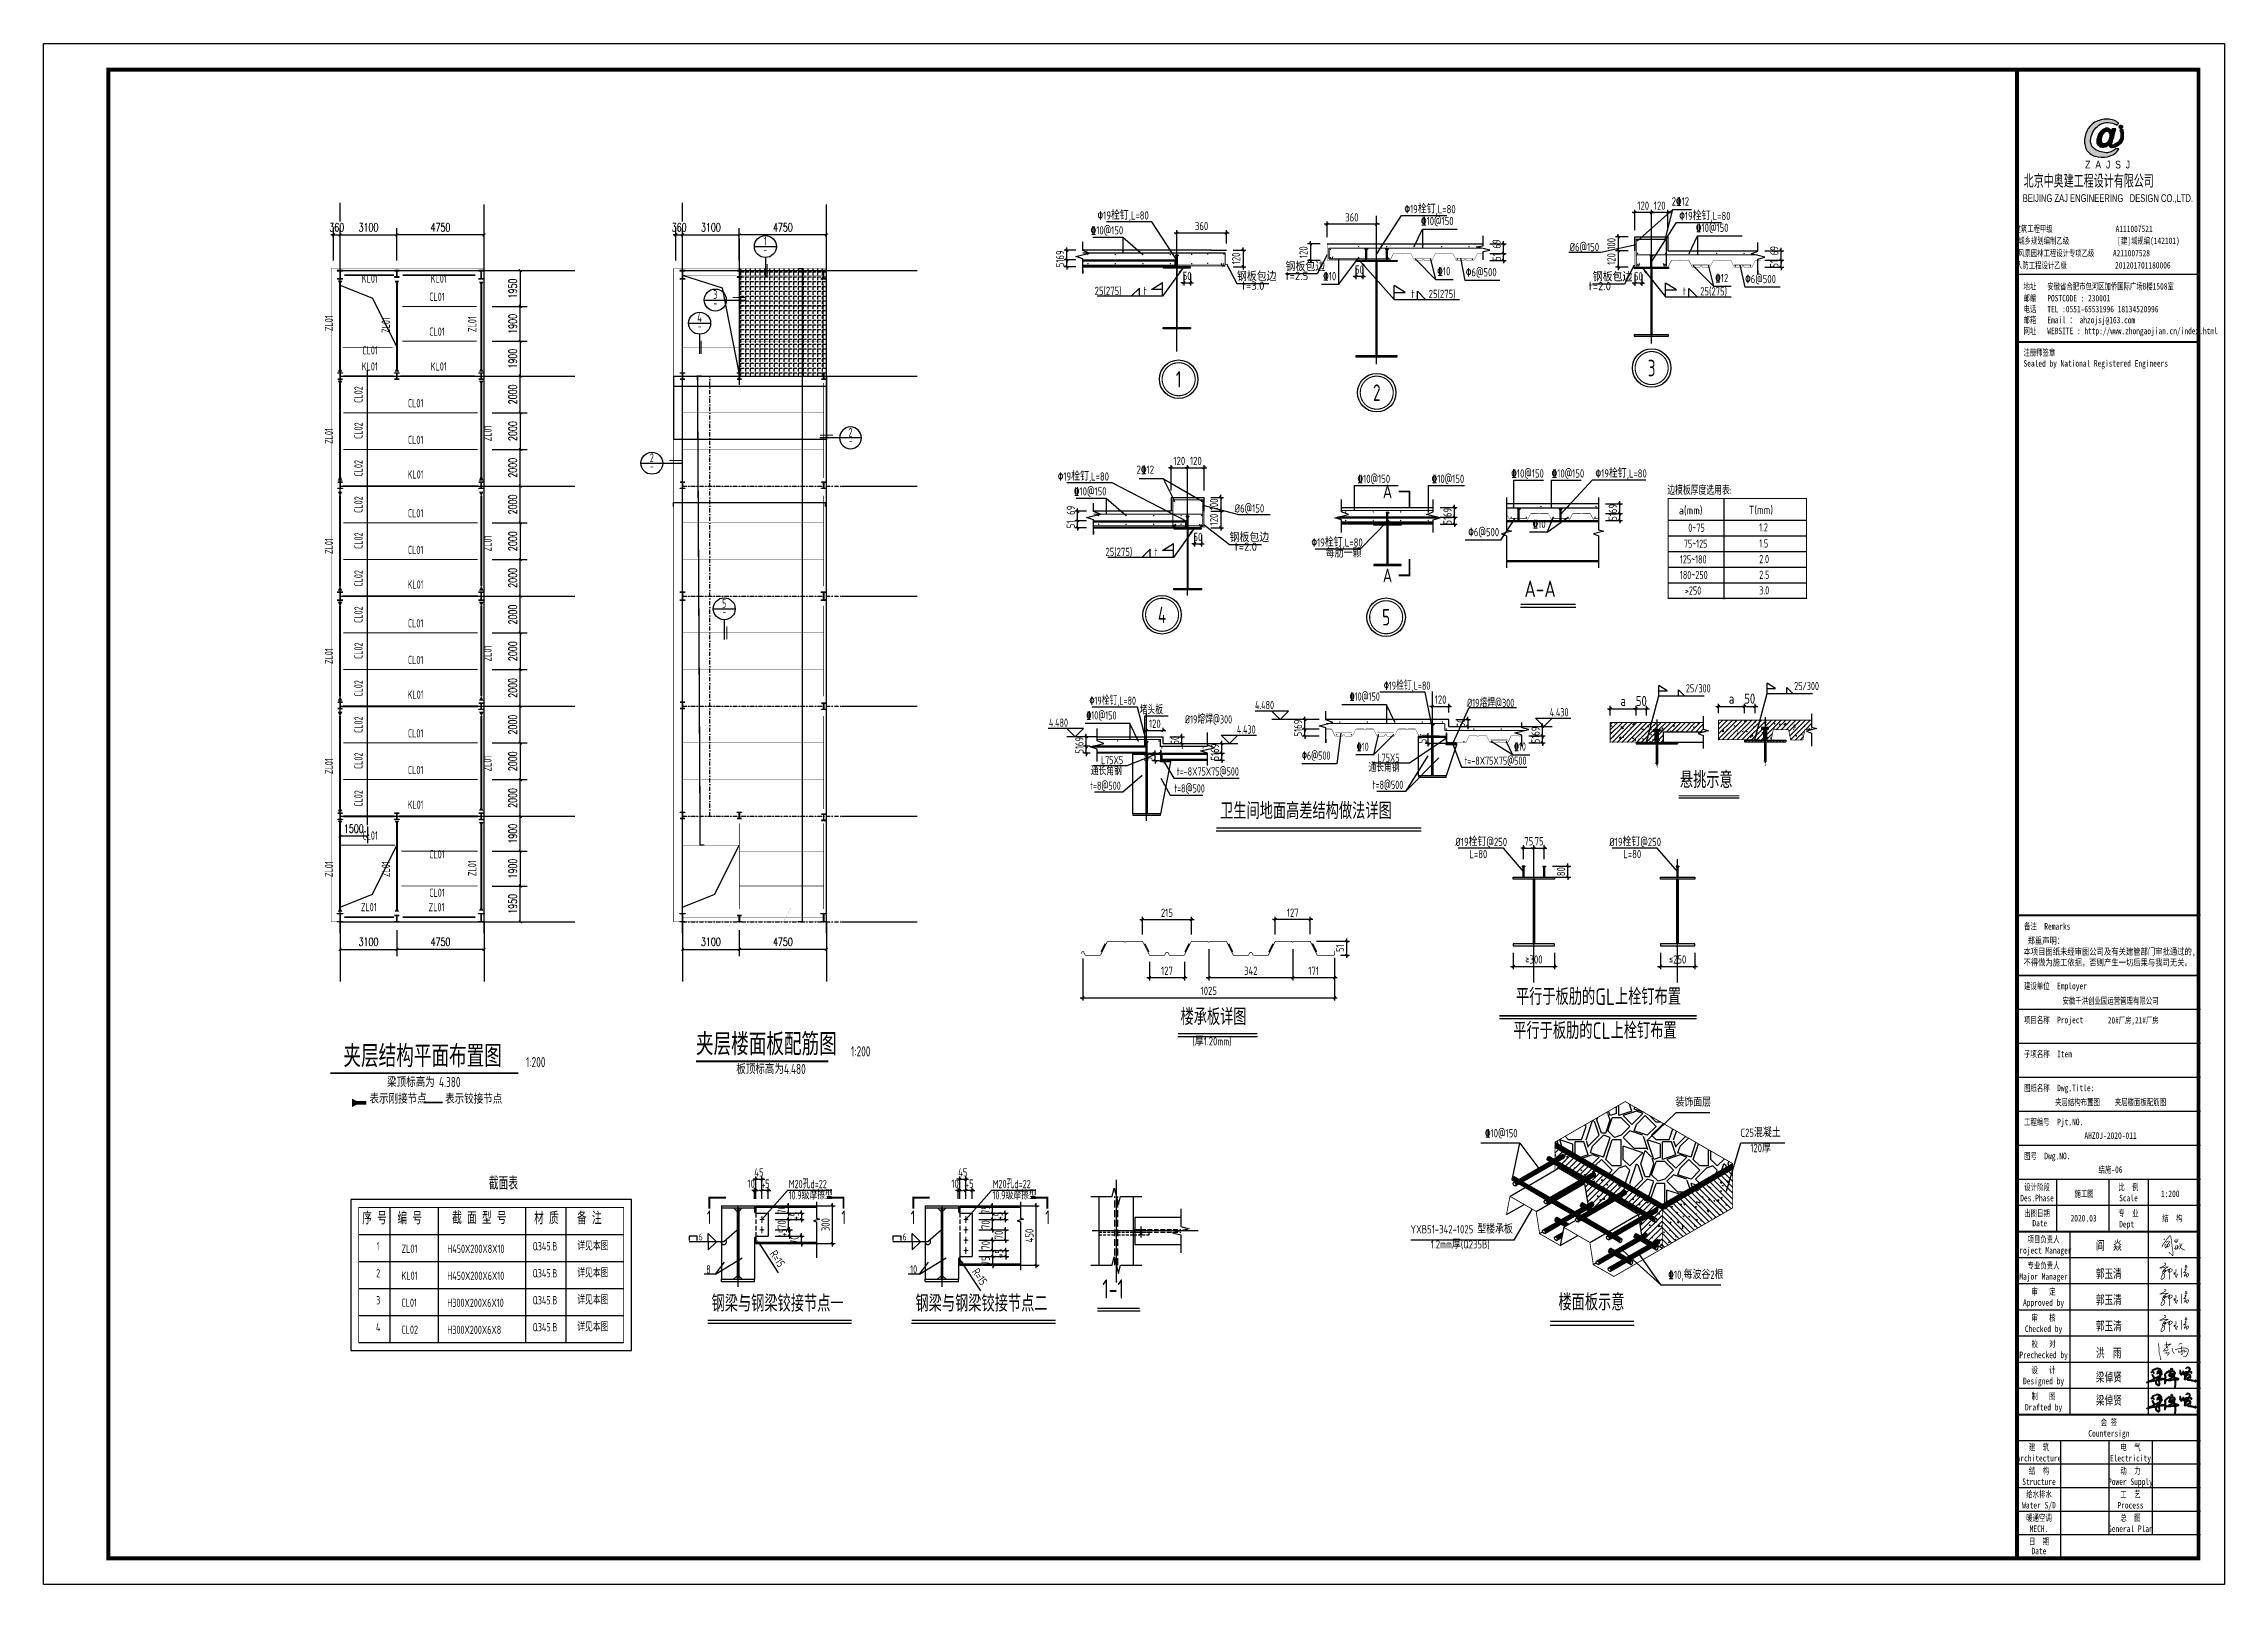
# Model space of a CAD drawing. Extents: x 180850 to 1400258, y 48356 to 327067.
# Drawn here: x 552678 to 671607, y 136382 to 220382 of the extents above; entities that cross this region are included whole.
import ezdxf
from ezdxf.enums import TextEntityAlignment as Align

# ---------------------------------------------------------------- set-up
doc = ezdxf.new("R2010")
doc.units = 0
doc.header["$LTSCALE"] = 1000
for name, pattern in [('04-7#8#_t3 - 副本$0$04-7#8#_t3$0$3#_t3$0$PROJ-SPC-SV-EP-002-PL-FP1-R02_1$0$DGN Style 4', [0.015335, 0.007667, -0.003834, 0, -0.003834]), ('CENTER2', [1.125, 0.75, -0.125, 0.125, -0.125]), ('DASH', [0.35, 0.25, -0.1]), ('DASHED', [0.75, 0.5, -0.25])]:
    doc.linetypes.add(name, pattern=pattern)
for name, color, linetype, lineweight in [('6', 253, 'Continuous', 13), ('螺栓', 15, 'Continuous', 18), ('轮廓线', 3, 'Continuous', 9)]:
    doc.layers.add(name, color=color, linetype=linetype, lineweight=lineweight)
for name, color, linetype in [('AXIS', 3, 'Continuous'), ('BOLT', 251, 'Continuous'), ('DIM', 146, 'Continuous'), ('DIM_SYMB', 3, 'Continuous'), ('DOTE', 1, 'Continuous'), ('Gjlx', 3, 'Continuous'), ('GL', 150, 'Continuous'), ('GZ', 50, 'Continuous'), ('Gzd', 1, 'Continuous'), ('Jjlx', 2, 'Continuous'), ('LK 轮廓', 3, 'Continuous'), ('NUM', 7, 'Continuous'), ('Prof', 2, 'Continuous'), ('PUB_DIM', 3, 'Continuous'), ('PUB_TEXT', 7, 'Continuous'), ('PUB_TITLE', 4, 'Continuous'), ('PZ', 202, 'Continuous'), ('REIN', 1, 'Continuous'), ('S', 2, 'Continuous'), ('Steelx', 6, 'DASHED'), ('STPM_RBEAM_SIG', 2, 'Continuous'), ('STPM_RBEAM_THICK', 3, 'Continuous'), ('STPM_SBEAM_THICK', 2, 'Continuous'), ('STXT_HF', 7, 'Continuous'), ('STXT_HF_TEXT', 7, 'Continuous'), ('TC', 252, 'Continuous'), ('TEXT', 7, 'Continuous'), ('THICK', 6, 'Continuous'), ('THIN', 7, 'Continuous'), ('WELD', 7, 'Continuous'), ('YCX', 90, 'Continuous'), ('图框', 24, 'Continuous'), ('图签', 3, 'Continuous'), ('型钢', 6, 'Continuous'), ('填充', 251, 'Continuous'), ('引出线', 3, 'Continuous'), ('梁构件', 4, 'Continuous')]:
    doc.layers.add(name, color=color, linetype=linetype)
doc.layers.add('栓钉', color=7, linetype='Continuous', true_color=0xb8f500)
doc.styles.add('_gyy_title_Arial', font='arial.ttf', dxfattribs={"width": 0.7})
doc.styles.add('_gyy_title_ST', font='', dxfattribs={"width": 0.8})
doc.styles.add('_TCH_DIM_T3', font='SIMPLEX', dxfattribs={"width": 0.705882, "bigfont": 'GBCBIG'})
doc.styles.add('HZ', font='txt.shx', dxfattribs={"width": 0.8, "bigfont": '000hztxt.shx'})
doc.styles.get("Standard").update_dxf_attribs({"font": 'gbenor.shx', "bigfont": 'gbcbig.shx'})
doc.styles.add('TSSD_Dimension', font='Tssdeng.shx', dxfattribs={"width": 0.8, "bigfont": 'hztxt.shx'})
doc.styles.add('TSSD_Label', font='tssdeng.shx', dxfattribs={"width": 0.7, "bigfont": 'hztxt.shx'})
doc.styles.add('TSSD_Norm', font='tssdeng.shx', dxfattribs={"bigfont": 'hztxt.shx'})
doc.styles.add('TSSD_Num', font='Tssdeng.shx', dxfattribs={"width": 0.7, "bigfont": 'hztxt.shx'})
doc.styles.add('TSSD_Rein', font='Tssdeng.shx', dxfattribs={"width": 0.7, "bigfont": 'hztxt.shx'})
doc.styles.add('XD2008', font='tssdeng.shx', dxfattribs={"width": 0.7, "bigfont": 'hztxt.shx'})
doc.styles.add('标准字体', font='tssdeng.shx', dxfattribs={"width": 0.7, "bigfont": 'tssdchn.shx'})
doc.styles.add('汉特宽字', font='tssdeng.shx', dxfattribs={"width": 0.9, "height": 350, "bigfont": 'tssdchn.shx'})
doc.styles.get('_gyy_title_ST').set_extended_font_data('SimSun')
doc.dimstyles.new('_TCH_ARCH&&150', dxfattribs={"dimtxt": 446.25, "dimasz": 150, "dimexe": 375, "dimexo": 450, "dimgap": 189.375, "dimtad": 1, "dimdec": 0, "dimzin": 0, "dimdsep": 46, "dimtxsty": '_TCH_DIM_T3', "dimblk": 'ARCHTICK', "dimcen": 0.09, "dimclrd": 3, "dimclre": 3, "dimclrt": 7, "dimazin": 2, "dimtfac": 1, "dimtdec": 0, "dimtix": 1, "dimtmove": 2, "dimatfit": 3, "dimfxl": 1, "dimtolj": 1, "dimtzin": 0, "dimarcsym": 0})
doc.dimstyles.new('TCH_150_1', dxfattribs={"dimtxt": 446.25, "dimasz": 150, "dimexe": 375, "dimexo": 450, "dimgap": 189.375, "dimtad": 1, "dimdec": 0, "dimzin": 0, "dimdsep": 46, "dimtxsty": '_TCH_DIM_T3', "dimblk": 'ARCHTICK', "dimcen": 0.09, "dimclrd": 256, "dimclre": 256, "dimclrt": 7, "dimazin": 2, "dimtfac": 1, "dimtdec": 0, "dimtix": 1, "dimtmove": 2, "dimatfit": 3, "dimfxl": 1, "dimtolj": 1, "dimtzin": 0, "dimarcsym": 0})
doc.dimstyles.new('TSAN_20_150', dxfattribs={"dimtxt": 450, "dimasz": 150, "dimexe": 150, "dimexo": 375, "dimgap": 150, "dimtad": 2, "dimlfac": 0.133333, "dimzin": 0, "dimdsep": 46, "dimtxsty": 'TSSD_Dimension', "dimblk": 'CLOSEDBLANK', "dimblk1": 'CLOSEDBLANK', "dimblk2": 'CLOSEDBLANK', "dimcen": 0, "dimdle": 150, "dimclrt": 7, "dimadec": 0, "dimazin": 0, "dimtfac": 1, "dimtdec": 0, "dimtix": 1, "dimtmove": 2, "dimatfit": 3, "dimldrblk": 'CLOSEDBLANK', "dimfxl": 1, "dimtolj": 1, "dimtzin": 0, "dimarcsym": 0})
doc.dimstyles.new('TSSD_150_150', dxfattribs={"dimtxt": 550, "dimasz": 150, "dimexe": 150, "dimexo": 375, "dimgap": 150, "dimtad": 1, "dimdec": 0, "dimzin": 0, "dimdsep": 46, "dimtxsty": 'TSSD_Dimension', "dimblk": 'ARCHTICK', "dimcen": 0, "dimdle": 150, "dimclrd": 256, "dimclre": 256, "dimclrt": 7, "dimadec": 0, "dimazin": 0, "dimtfac": 1, "dimtdec": 0, "dimtix": 1, "dimtmove": 2, "dimatfit": 3, "dimfxl": 1, "dimtolj": 1, "dimtzin": 0, "dimarcsym": 0})
doc.dimstyles.new('TSSD_200_150', dxfattribs={"dimtxt": 450, "dimasz": 150, "dimexe": 150, "dimexo": 375, "dimgap": 150, "dimtad": 1, "dimdec": 0, "dimlfac": 1.333333, "dimzin": 0, "dimdsep": 46, "dimtxsty": 'TSSD_Dimension', "dimblk": 'ARCHTICK', "dimblk1": 'ARCHTICK', "dimblk2": 'ARCHTICK', "dimcen": 0, "dimdle": 150, "dimclrt": 7, "dimadec": 0, "dimazin": 0, "dimtfac": 1, "dimtdec": 0, "dimtix": 1, "dimtmove": 2, "dimatfit": 3, "dimfxl": 1, "dimtolj": 1, "dimtzin": 0, "dimarcsym": 0})
doc.dimstyles.new('TSSD_20_100', dxfattribs={"dimtxt": 300, "dimasz": 75, "dimexe": 100, "dimexo": 250, "dimgap": 100, "dimtad": 1, "dimdec": 0, "dimlfac": 0.2, "dimzin": 0, "dimdsep": 46, "dimtxsty": 'TSSD_Dimension', "dimblk": 'ARCHTICK', "dimcen": 0, "dimdle": 100, "dimclrt": 7, "dimadec": 0, "dimazin": 0, "dimtfac": 1, "dimtdec": 0, "dimtix": 1, "dimtmove": 2, "dimatfit": 3, "dimfxl": 1, "dimtolj": 1, "dimtzin": 0, "dimarcsym": 0})
doc.dimstyles.new('TSSD_20_150', dxfattribs={"dimtxt": 450, "dimasz": 150, "dimexe": 150, "dimexo": 375, "dimgap": 150, "dimtad": 1, "dimdec": 0, "dimlfac": 0.133333, "dimzin": 0, "dimdsep": 46, "dimtxsty": 'TSSD_Dimension', "dimblk": 'ARCHTICK', "dimcen": 0, "dimdle": 150, "dimclrt": 7, "dimadec": 0, "dimazin": 0, "dimtfac": 1, "dimtdec": 0, "dimtix": 1, "dimtmove": 2, "dimatfit": 3, "dimfxl": 1, "dimtolj": 1, "dimtzin": 0, "dimarcsym": 0})
doc.dimstyles.new('TSSD_LEADER_STYLE_200.0', dxfattribs={"dimtxt": 0.18, "dimasz": 200, "dimexe": 0.18, "dimexo": 0.0625, "dimgap": 0.09, "dimtad": 0, "dimtih": 1, "dimtoh": 1, "dimdec": 4, "dimzin": 0, "dimdsep": 46, "dimtxsty": 'Standard', "dimcen": 0.09, "dimadec": 0, "dimazin": 0, "dimtfac": 1, "dimtdec": 4, "dimtofl": 0, "dimtmove": 0, "dimatfit": 3, "dimfxl": 1, "dimtolj": 1, "dimtzin": 0, "dimarcsym": 0})
doc.dimstyles.new('TSSD_LEADER_STYLE_300.0', dxfattribs={"dimtxt": 0.18, "dimasz": 300, "dimexe": 0.18, "dimexo": 0.0625, "dimgap": 0.09, "dimtad": 0, "dimtih": 1, "dimtoh": 1, "dimdec": 4, "dimzin": 0, "dimdsep": 46, "dimtxsty": 'Standard', "dimcen": 0.09, "dimadec": 0, "dimazin": 0, "dimtfac": 1, "dimtdec": 4, "dimtofl": 0, "dimtmove": 0, "dimatfit": 3, "dimfxl": 1, "dimtolj": 1, "dimtzin": 0, "dimarcsym": 0})
doc.dimstyles.new('TSSD_LEADER_STYLE_400.0', dxfattribs={"dimtxt": 1200, "dimasz": 400, "dimexe": 400, "dimexo": 1000, "dimgap": 0.09, "dimtad": 0, "dimtih": 1, "dimtoh": 1, "dimdec": 4, "dimzin": 0, "dimdsep": 46, "dimtxsty": 'Standard', "dimcen": 0.09, "dimdle": 400, "dimclrt": 7, "dimadec": 0, "dimazin": 0, "dimtfac": 1, "dimtdec": 4, "dimtofl": 0, "dimtmove": 0, "dimatfit": 3, "dimfxl": 1, "dimtolj": 1, "dimtzin": 0, "dimarcsym": 0})

msp = doc.modelspace()

# ---------------------------------------------------------------- texts
at = {"color": 1, "insert": (660662.01, 213244.05), "char_height": 718.1993, "width": 9393.6358, "attachment_point": 1, "style": 'HZ'}
msp.add_mtext('北京中奥建工程设计有限公司', dxfattribs=at)
at = {"layer": 'NUM', "style": 'TSSD_Norm', "width": 0.7}
for s, p in [('KL01', (570466.27, 207213.5)), ('KL01', (574225.11, 207213.5)), ('CL01', (574129.19, 206219.67)), ('CL01', (574129.19, 204319.67)), ('CL01', (570484.06, 203299.26)), ('KL01', (570466.27, 202423.94)), ('KL01', (574225.11, 202423.94)), ('CL01', (572965.54, 200419.67)), ('CL01', (572965.54, 198419.67)), ('KL01', (572964.07, 196532.85)), ('CL01', (572965.54, 194419.67)), ('CL01', (572965.54, 192419.67)), ('KL01', (572964.07, 190532.85)), ('CL01', (572965.54, 188419.67)), ('CL01', (572965.54, 186419.67)), ('KL01', (572964.07, 184532.85)), ('CL01', (572965.54, 182419.67)), ('CL01', (572965.54, 180419.67)), ('KL01', (572964.07, 178532.85)), ('CL01', (570484.06, 176849.67)), ('CL01', (574129.19, 175829.26)), ('CL01', (574129.19, 173729.26)), ('ZL01', (570409.46, 172943.65)), ('ZL01', (574105.31, 172943.65)), ('1', (570921.84, 154456.59)), ('Q345.B', (580020.84, 154456.59)), ('详见本图', (582631.98, 154456.59)), ('2', (570921.84, 152985.35)), ('Q345.B', (580020.84, 152985.35)), ('详见本图', (582631.98, 152985.35)), ('3', (570921.84, 151514.11)), ('Q345.B', (580020.84, 151514.11)), ('详见本图', (582631.98, 151514.11)), ('4', (570921.84, 150042.87)), ('Q345.B', (580020.84, 150042.87)), ('详见本图', (582631.98, 150042.87))]:
    msp.add_text(s, height=450, dxfattribs=at).set_placement(p, align=Align.BOTTOM_CENTER)
for s, rotation, p in [('ZL01', 90, (568600.18, 205136.73)), ('ZL01', 90, (571700.18, 205036.73)), ('ZL01', 90, (576410.81, 205086.97)), ('CL02', 90, (570207.72, 201250.5)), ('ZL01', 90, (568600.18, 198989.22)), ('CL02', 90, (570207.72, 199282.28)), ('ZL01', 90, (577244.13, 199129.37)), ('CL02', 90.0000003, (570207.72, 197230.12)), ('CL02', 90, (570207.72, 195250.5)), ('ZL01', 90, (568600.18, 192989.22)), ('CL02', 90, (570207.72, 193282.28)), ('ZL01', 90, (577244.13, 193129.37)), ('CL02', 90.0000003, (570207.72, 191230.12)), ('CL02', 90, (570207.72, 189250.5)), ('ZL01', 90, (568600.18, 186989.22)), ('CL02', 90, (570207.72, 187282.28)), ('ZL01', 90, (577244.13, 187129.37)), ('CL02', 90.0000003, (570207.72, 185230.12)), ('CL02', 90, (570207.72, 183250.5)), ('ZL01', 90, (568600.18, 180989.22)), ('CL02', 90, (570207.72, 181282.28)), ('ZL01', 90, (577244.13, 181129.37)), ('CL02', 90.0000003, (570207.72, 179230.12)), ('ZL01', 90, (568600.18, 175375.67)), ('ZL01', 90, (571700.18, 175375.67)), ('ZL01', 90, (576410.81, 175425.43))]:
    msp.add_text(s, height=450, rotation=rotation, dxfattribs=at).set_placement(p, align=Align.BOTTOM_CENTER)
at = {"layer": 'NUM', "style": 'TSSD_Norm'}
for s, height, width, p in [('A-A', 900, 0.8, (633437.36, 189943.66)), ('悬挑示意', 900, 0.8, (641912.5, 179525.59)), ('卫生间地面高差结构做法详图', 900, 0.8, (616836.92, 177832.04)), ('平行于板肋的GL上栓钉布置', 900, 0.8, (632973.52, 167702.62)), ('楼承板详图', 900, 0.8, (614679.8, 166603.86)), ('平行于板肋的CL上栓钉布置', 900, 0.8, (632825.96, 165850.28)), ('板顶标高为4.480', 550, 0.7, (590452.06, 164041.37)), ('表示刚接节点', 550, 0.7, (570450.54, 162426.18)), ('梁顶标高为 4.380', 550, 0.7, (571407.85, 163331.03)), ('表示铰接节点', 550, 0.7, (574573.33, 162422.36)), ('钢梁与钢梁铰接节点一', 900, 0.8, (589104.87, 150981.5)), ('钢梁与钢梁铰接节点二', 900, 0.8, (600225.67, 150981.5)), ('楼面板示意', 900, 0.8, (635289.38, 151044.98))]:
    msp.add_text(s, height=height, dxfattribs=dict(at, width=width)).set_placement(p, align=Align.BOTTOM_LEFT)
at = {"layer": 'NUM', "linetype": 'ByBlock', "style": 'TSSD_Norm', "width": 0.8}
for s, p in [('夹层楼面板配筋图', (588253.1, 165230.17)), ('夹层结构平面布置图', (569027.76, 164580.23))]:
    msp.add_text(s, height=1200, dxfattribs=at).set_placement(p)
at = {"layer": 'NUM', "style": 'TSSD_Norm', "width": 0.7}
for s, height, p in [('1:200', 550, (596709.66, 165167.47)), ('1:200', 550, (578987.97, 164580.23)), ('ZL01', 450, (572194.35, 154456.59)), ('H450X200X8X10', 450, (574687.77, 154450.69)), ('KL01', 450, (572194.35, 152985.35)), ('H450X200X6X10', 450, (574687.77, 152979.45)), ('CL01', 450, (572194.35, 151514.11)), ('H300X200X6X10', 450, (574687.77, 151508.21)), ('CL02', 450, (572194.35, 150042.87)), ('H300X200X6X8', 450, (574687.77, 150036.97))]:
    msp.add_text(s, height=height, dxfattribs=at).set_placement(p)
at = {"layer": 'PUB_TEXT'}
for s, style, width, p in [('A', 'TSSD_Norm', 0.8, (625967.55, 195965.6)), ('A', 'TSSD_Norm', 0.8, (625967.55, 191386.88)), ('1', 'XD2008', 0.7, (588971.47, 156395.58)), ('1', 'XD2008', 0.7, (596311.62, 156395.58)), ('1', 'XD2008', 0.7, (600092.26, 156395.58)), ('1', 'XD2008', 0.7, (607432.42, 156395.58))]:
    msp.add_text(s, height=750, dxfattribs=dict(at, style=style, width=width)).set_placement(p, align=Align.MIDDLE_CENTER)
at = {"layer": 'PUB_TEXT', "color": 3, "style": '_gyy_title_ST', "width": 0.7}
for s, p in [('阎  焱', (664609.56, 154620.05)), ('郭玉清', (664596.67, 153080.43)), ('郭玉清', (664596.67, 151655.07)), ('郭玉清', (664596.67, 150229.72)), ('洪  雨', (664599.87, 148757.56)), ('梁倬贤', (664599.87, 147435.86)), ('梁倬贤', (664599.87, 146174.46))]:
    msp.add_text(s, height=481.259, dxfattribs=at).set_placement(p)
at = {"layer": 'PUB_TITLE', "width": 0.7}
for s, height, style, p in [('BEIJING ZAJ ENGINEERING   DESIGN CO.,LTD.', 424.2416, '_gyy_title_Arial', (665254.89, 211746.83)), ('建筑工程甲级                 A111007521             ', 353.5346, '_gyy_title_ST', (665240.68, 210108.51)), ('城乡规划编制乙级             [建]城规编(142101)', 353.5346, '_gyy_title_ST', (664768.59, 209459.89)), ('人防工程设计乙级             201201701180006', 353.5346, '_gyy_title_ST', (664461.81, 208120.07)), ('风景园林工程设计专项乙级     A211007528           ', 353.5346, '_gyy_title_ST', (665064.69, 208781.7)), ('设计阶段', 356.338, '_gyy_title_ST', (661388.94, 157865.1)), ('比  例', 356.338, '_gyy_title_ST', (666377.68, 157865.1)), ('Des.Phase', 356.338, '_gyy_title_ST', (661388.94, 157266.47)), ('Scale', 356.338, '_gyy_title_ST', (666377.68, 157266.47)), ('出图日期', 356.338, '_gyy_title_ST', (661388.94, 156439.75)), ('Date', 356.338, '_gyy_title_ST', (661542.25, 155899.51)), ('专  业', 356.338, '_gyy_title_ST', (666377.68, 156439.75)), ('Dept ', 356.338, '_gyy_title_ST', (666377.68, 155841.1)), ('Project Manager', 356.3382, '_gyy_title_ST', (661745.27, 154415.75)), ('项目负责人', 356.338, '_gyy_title_ST', (661745.27, 155014.39)), ('专业负责人', 356.338, '_gyy_title_ST', (661745.27, 153589.04)), ('Major Manager', 356.3382, '_gyy_title_ST', (661745.27, 152990.39)), ('审   定', 356.338, '_gyy_title_ST', (661745.3, 152163.68)), ('Approved by', 356.3382, '_gyy_title_ST', (661745.27, 151565.04)), ('审   核', 356.338, '_gyy_title_ST', (661745.3, 150738.33)), ('Checked by', 356.338, '_gyy_title_ST', (661745.27, 150139.68)), ('Prechecked by', 356.3382, '_gyy_title_ST', (661745.27, 148714.33)), ('校   对', 356.338, '_gyy_title_ST', (661745.3, 149312.98)), ('Designed by', 356.3382, '_gyy_title_ST', (661745.27, 147288.97)), ('设   计', 356.338, '_gyy_title_ST', (661745.3, 147887.62)), ('制   图', 356.338, '_gyy_title_ST', (661745.3, 146462.27)), ('Drafted by', 356.338, '_gyy_title_ST', (661745.27, 145863.62)), ('会 签', 356.338, '_gyy_title_ST', (665308.66, 145036.91)), ('建  筑', 356.338, '_gyy_title_ST', (661495.84, 143682.83)), ('Countersign', 356.3382, '_gyy_title_ST', (665308.66, 144438.27)), ('电  气', 356.338, '_gyy_title_ST', (666484.58, 143682.83)), ('Architecture', 356.3382, '_gyy_title_ST', (661495.84, 143084.18)), ('结  构', 356.338, '_gyy_title_ST', (661495.84, 142400.01)), ('Electricity', 356.3382, '_gyy_title_ST', (666484.58, 143084.18)), ('动  力', 356.338, '_gyy_title_ST', (666484.58, 142400.01)), ('Structure', 356.338, '_gyy_title_ST', (661495.84, 141801.37)), ('Power Supply', 356.3382, '_gyy_title_ST', (666484.58, 141801.37)), ('Water S/D', 356.338, '_gyy_title_ST', (661495.84, 140518.54)), ('给水排水', 356.338, '_gyy_title_ST', (661495.84, 141117.19)), ('Process', 356.338, '_gyy_title_ST', (666484.58, 140518.54)), ('工  艺', 356.338, '_gyy_title_ST', (666484.58, 141117.19)), ('暖通空调', 356.338, '_gyy_title_ST', (661495.84, 139834.37)), ('MECH.', 356.338, '_gyy_title_ST', (661495.84, 139235.73)), ('General Plan', 356.3382, '_gyy_title_ST', (666484.58, 139235.73)), ('总  图', 356.338, '_gyy_title_ST', (666484.58, 139834.37)), ('日  期', 356.338, '_gyy_title_ST', (661495.84, 138551.55)), ('Date', 356.338, '_gyy_title_ST', (661495.84, 138024.17))]:
    msp.add_text(s, height=height, dxfattribs=dict(at, style=style)).set_placement(p, align=Align.CENTER)
at = {"layer": 'PUB_TITLE', "style": '_gyy_title_ST', "width": 0.7}
for s, height, p in [('地址   安徽省合肥市包河区加侨国际广场B楼1508室', 353.5346, (660651.64, 206971.5)), ('邮编   POSTCODE : 230001', 353.5346, (660651.64, 206325.74)), ('电话   TEL :0551-65531996 18134520996', 353.5346, (660651.64, 205731.8)), ('邮箱   Email ： ahzojsj@163.com', 353.5346, (660651.64, 205137.86)), ('网址   WEBSITE : http://www.zhongaojian.cn/index.html', 353.5346, (660651.64, 204540.43)), ('注册师签章', 353.535, (660651.64, 203366.69)), ('Sealed by National Registered Engineers', 353.5346, (660653.56, 202772.76)), ('备注  Remarks', 356.3382, (660680.6, 172078.36)), ('建设单位  Employer', 356.3382, (660680.6, 168826.07)), ('项目名称  Project', 356.3382, (660680.6, 166973.11)), ('子项名称  Item', 356.338, (660680.6, 165120.15)), ('图纸名称  Dwg.Title:', 356.3382, (660680.6, 163267.19)), ('工程编号  Pjt.NO.', 356.3382, (660680.6, 161414.23)), ('图号  Dwg.NO.', 356.3382, (660680.6, 159561.27))]:
    msp.add_text(s, height=height, dxfattribs=at).set_placement(p)
at = {"layer": 'PUB_TITLE', "color": 2, "style": '_gyy_title_ST', "width": 0.7}
msp.add_text('安徽千洪创业园运营管理有限公司', height=356.3382, dxfattribs=at).set_placement((665398.4, 168021.53), align=Align.CENTER)
msp.add_text('20#厂房,21#厂房', height=349.1756, dxfattribs=at).set_placement((666633.35, 167121.81), align=Align.MIDDLE)
at = {"layer": 'PUB_TITLE', "color": 6, "style": '_gyy_title_ST', "width": 0.7}
for s, p in [('夹层结构布置图    夹层楼面板配筋图', (665398.4, 162495.55)), ('AHZOJ-2020-011', (665398.4, 160671.89))]:
    msp.add_text(s, height=356.3382, dxfattribs=at).set_placement(p, align=Align.CENTER)
at = {"layer": 'PUB_TITLE', "color": 7, "style": '_gyy_title_ST', "width": 0.7}
for s, height, p in [('结施-06', 356.339, (665398.4, 158818.93)), ('施工图', 356.338, (663955.06, 157508.11)), ('1:200', 356.338, (668651.67, 157496.83)), ('2020.03', 356.338, (663928.7, 156166.59)), ('结  构', 356.338, (668768.22, 156166.59))]:
    msp.add_text(s, height=height, dxfattribs=at).set_placement(p, align=Align.CENTER)
at = {"layer": 'PUB_TITLE', "insert": (660650.81, 171654.81), "char_height": 356.3382, "width": 11402.833, "attachment_point": 1, "style": '_gyy_title_ST'}
msp.add_mtext(' 郑重声明：\\P本项目图纸未经审图公司及有关建管部门审批通过的,\\P不得做为施工依据，否则产生一切后果与我司无关。', dxfattribs=at)
at = {"layer": 'STXT_HF_TEXT', "style": 'TSSD_Label', "width": 0.7}
for p in [(588402.32, 155137.47), (599523.12, 155137.47)]:
    msp.add_text('6', height=375, dxfattribs=at).set_placement(p)
at = {"layer": 'TEXT'}
for s, height, style, width, p in [('2%%13212', 450, 'TSSD_Norm', 0.8, (641465.25, 211418.99)), ('%%13210@150', 450, 'TSSD_Norm', 0.8, (627790.99, 210350.83)), ('%%13210@150', 450, 'TSSD_Norm', 0.8, (642781.93, 209980.99)), ('%%13210', 450, 'TSSD_Norm', 0.8, (628679.79, 207612.89)), ('%%1306@500', 450, 'TSSD_Norm', 0.8, (630234.64, 207556.59)), ('%%13210', 450, 'TSSD_Norm', 0.8, (622455.47, 207343.84)), ('%%13212', 450, 'TSSD_Norm', 0.8, (643837.81, 207243.05)), ('%%1306@500', 450, 'TSSD_Norm', 0.8, (645466.18, 207186.76)), ('2%%13212', 450, 'TSSD_Norm', 0.8, (612284.35, 196797.14)), ('%%1306@500', 450, 'TSSD_Norm', 0.8, (630369.79, 193390.32)), ('%%13210', 450, 'TSSD_Norm', 0.8, (633876.48, 193830.8)), ('%%13210@150', 450, 'TSSD_Norm', 0.7, (623905.22, 184426.44)), ('%%13210@150', 450, 'TSSD_Norm', 0.7, (609544.05, 183398.54)), ('%%13210', 450, 'TSSD_Norm', 0.7, (624290.87, 181688.5)), ('%%13210', 450, 'TSSD_Norm', 0.7, (632865.91, 181697.69)), ('%%1306@500', 450, 'TSSD_Norm', 0.7, (621302.05, 181208.33)), ('(厚1.20mm)', 450, 'TSSD_Norm', 0.8, (615330.63, 165627.37)), ('1-1', 1050, 'TSSD_Label', 0.7, (610415.11, 151646.88))]:
    msp.add_text(s, height=height, dxfattribs=dict(at, style=style, width=width)).set_placement(p, align=Align.BOTTOM_LEFT)
for s, style, width, p in [('%%13019栓钉,L=80', 'TSSD_Norm', 0.8, (610152.83, 210788.51)), ('%%13019栓钉,L=80', 'TSSD_Norm', 0.8, (626886.63, 211131.83)), ('%%13019栓钉,L=80', 'TSSD_Norm', 0.8, (641877.58, 210761.99)), ('%%C6@150', 'TSSD_Norm', 0.8, (635896.92, 209063.67)), ('25(275)', 'TSSD_Norm', 0.8, (609995.22, 206680.4)), ('t', 'TSSD_Label', 0.7, (612665.24, 206680.4)), ('t', 'TSSD_Label', 0.7, (627272.48, 206512.7)), ('25(275)', 'TSSD_Norm', 0.8, (628211.73, 206512.7)), ('t', 'TSSD_Label', 0.7, (642079.01, 206653.88)), ('25(275)', 'TSSD_Norm', 0.8, (643018.27, 206653.88)), ('%%13019栓钉,L=80', 'TSSD_Norm', 0.8, (607982.07, 196557.21)), ('%%13019栓钉,L=80', 'TSSD_Norm', 0.8, (637309.29, 196722.58)), ('%%C6@150', 'TSSD_Norm', 0.8, (617632.88, 194816.45)), ('25(275)', 'TSSD_Norm', 0.8, (610581.75, 192449.09)), ('t', 'TSSD_Label', 0.7, (613251.77, 192449.09)), ('%%13019栓钉,L=80', 'TSSD_Norm', 0.8, (621817.04, 192959)), ('每肋一颗', 'TSSD_Norm', 0.8, (622602.05, 192370.94)), ('%%13019栓钉,L=80', 'TSSD_Norm', 0.7, (625769.01, 185155.46)), ('%%13019栓钉,L=80', 'TSSD_Norm', 0.7, (609714.04, 184337.87)), ('%%C19栓钉@250', 'TSSD_Norm', 0.8, (629668.41, 176636.69)), ('L=80', 'TSSD_Norm', 0.8, (630433.65, 175971.63)), ('%%C19栓钉@250', 'TSSD_Norm', 0.8, (638063.75, 176636.69)), ('L=80', 'TSSD_Norm', 0.8, (638828.99, 175971.63)), ('M20孔d=22 ', 'TSSD_Norm', 0.7, (593317.76, 157982.27)), ('M20孔d=22 ', 'TSSD_Norm', 0.7, (604438.56, 157982.27)), ('10.9级摩擦型 ', 'TSSD_Norm', 0.7, (593304.95, 157374.2)), ('10.9级摩擦型 ', 'TSSD_Norm', 0.7, (604425.75, 157374.2)), ('8', '标准字体', 0.7, (588814.81, 153333.96)), ('10', '标准字体', 0.7, (599935.61, 153333.96))]:
    msp.add_text(s, height=450, dxfattribs=dict(at, style=style, width=width)).set_placement(p)
at = {"layer": 'TEXT', "style": 'TSSD_Norm'}
for s, width, p in [('%%13210@150', 0.8, (611555.69, 209978.15)), ('%%13210@150', 0.8, (610642.22, 195746.84)), ('%%13210@150', 0.8, (626110.51, 196429.58)), ('%%13210@150', 0.8, (630152.1, 196429.58)), ('%%13210@150', 0.8, (634494.54, 196724.31)), ('%%13210@150', 0.8, (636696.06, 196724.31)), ('4.480', 0.7, (619782.06, 184096.31)), ('%%c19熔焊@300', 0.7, (632879.8, 184213.17)), ('4.480', 0.7, (608543.73, 183134.45)), ('堵头板', 0.7, (613724.49, 183822.18)), ('%%c19熔焊@300', 0.7, (617493.93, 183312.87)), ('4.430', 0.7, (618775.41, 182764.55)), ('4.430', 0.7, (635839.24, 183702.35)), ('通长角钢', 0.7, (611483.23, 180499.1)), ('L75X5', 0.7, (611551.16, 181094.87)), ('t=-8X75X75@500', 0.7, (617862.62, 180475.66)), ('通长角钢', 0.7, (626626.58, 180685.85)), ('L75X5', 0.7, (626626.58, 181228.76)), ('t=-8X75X75@500', 0.7, (633547.92, 181063.99)), ('t=8@500', 0.7, (611418.95, 179702.31)), ('t=8@500', 0.7, (616006.32, 179552.31)), ('t=8@500', 0.7, (626828.61, 179747.04))]:
    msp.add_text(s, height=450, dxfattribs=dict(at, width=width)).set_placement(p, align=Align.RIGHT)
for s, p in [('钢板包边', (620406.52, 207845.44)), ('钢板包边', (617755.62, 207314.9)), ('t=3.0', (618027.36, 206827.06)), ('t=2.5', (620406.52, 207357.6)), ('t=2.0', (636934.97, 206800.54)), ('钢板包边', (637159.97, 207288.38)), ('钢板包边', (617356.34, 193083.59)), ('t=2.0', (617628.08, 192595.75))]:
    msp.add_text(s, height=450, dxfattribs=at).set_placement(p, align=Align.BOTTOM_LEFT)
at = {"layer": 'TEXT'}
for s, height, style, width, p in [('25/300', 450, 'TSSD_Rein', 0.7, (648823.52, 184999.95)), ('25/300', 450, 'TSSD_Rein', 0.7, (642913.82, 184874.63)), ('装饰面层', 450, 'TSSD_Norm', 0.8, (642639.65, 162293.66)), ('%%13210@150', 450, 'TSSD_Norm', 0.8, (632168.89, 160619.13)), ('C25混凝土', 450, 'TSSD_Norm', 0.8, (646314.34, 160640.53)), ('120厚', 450, 'TSSD_Norm', 0.8, (646314.34, 159805.51)), ('截面表', 720, 'TSSD_Norm', 0.7, (577751.64, 157677.74)), ('序 号', 680, 'TSSD_Norm', 0.7, (570725.65, 155808.14)), ('编 号', 680, 'TSSD_Norm', 0.7, (572647.35, 155808.14)), ('截 面 型 号', 680, 'TSSD_Norm', 0.7, (576440.34, 155818.95)), ('材 质', 680, 'TSSD_Norm', 0.7, (580097.94, 155808.14)), ('备 注', 680, 'TSSD_Norm', 0.7, (582439.47, 155808.14)), ('YXB51-342-1025 型楼承板', 450, 'TSSD_Norm', 0.8, (630010.23, 155380.08)), ('1.2mm厚(Q235B)', 450, 'TSSD_Norm', 0.8, (629934.3, 154559.38)), ('%%13210,每波谷2根', 450, 'TSSD_Norm', 0.8, (642788.01, 152902.31))]:
    msp.add_text(s, height=height, dxfattribs=dict(at, style=style, width=width)).set_placement(p, align=Align.BOTTOM_CENTER)
at = {"layer": '图框', "color": 241, "style": 'TSSD_Rein', "width": 0.7}
for s, p in [('边模板厚度选用表:', (641226.41, 195790.18)), ('0~75', (642371.46, 193761.32)), ('1.2', (646238.64, 193783.62)), ('75~125', (642125.56, 192894.68)), ('1.5', (646241.7, 192909.54)), ('125~180', (641913.78, 192039.14)), ('180~250', (641913.78, 191189.08)), ('2.0', (646242.1, 192051.82)), ('2.5', (646242.1, 191201.76)), ('>250', (642187.09, 190339.02)), ('3.0', (646242.1, 190351.7))]:
    msp.add_text(s, height=450, dxfattribs=at).set_placement(p)
at = {"layer": '图框', "color": 21, "style": '汉特宽字', "width": 0.9}
for s, p in [('a(mm)', (641859.15, 194713.46)), ('T(mm)', (645671.86, 194737.35))]:
    msp.add_text(s, height=450, dxfattribs=at).set_placement(p)

# ---------------------------------------------------------------- blocks, each defined once
blk = doc.blocks.new('_ArchTick')
at = {"color": 0, "linetype": 'ByBlock', "const_width": 0.4}
blk.add_lwpolyline([(-0.5, -0.5), (0.5, 0.5)], dxfattribs=at)
blk = doc.blocks.new('*D158')
at = {"layer": 'AXIS', "color": 0, "lineweight": -2, "transparency": 16777216}
for p, q in [((639463, 211174), (639313, 211174)), ((639463, 210216), (639463, 211324)), ((640363, 211174), (639463, 211174)), ((640363, 210216), (640363, 211324)), ((640363, 211174), (640513, 211174))]:
    blk.add_line(p, q, dxfattribs=at)
at = {"layer": 'Defpoints', "color": 0, "transparency": 16777216}
for p in [(639463, 211174), (639463, 209841), (640363, 209841)]:
    blk.add_point(p, dxfattribs=at)
at = {"layer": 'AXIS', "color": 0, "lineweight": -2, "transparency": 16777216, "xscale": 150, "yscale": 150, "zscale": 150}
blk.add_blockref('_ArchTick', (639463, 211174), dxfattribs=at)
at = {"layer": 'AXIS', "color": 0, "lineweight": -2, "transparency": 16777216, "xscale": 150, "yscale": 150, "zscale": 150, "rotation": 180}
blk.add_blockref('_ArchTick', (640363, 211174), dxfattribs=at)
at = {"layer": 'AXIS', "color": 7, "transparency": 16777216, "insert": (639913, 211549), "char_height": 450, "attachment_point": 5, "style": 'TSSD_Dimension'}
blk.add_mtext('\\A1;120', dxfattribs=at)
blk = doc.blocks.new('ts_idx2')
at = {"color": 0, "linetype": 'ByBlock', "lineweight": -2, "const_width": 0.0333}
blk.add_lwpolyline([(-0.5, 0, 1), (0.5, 0, 1)], format="xyb", close=True, dxfattribs=at)
at = {"color": 0, "linetype": 'ByBlock', "lineweight": -2}
blk.add_circle((0, 0), 0.583, dxfattribs=at)
at = {"color": 0, "linetype": 'ByBlock', "lineweight": -2, "style": 'TSSD_Num', "width": 0.7}
blk.add_attdef('A', text='', height=0.5, dxfattribs=at).set_placement((0, 0), align=Align.MIDDLE_CENTER)
blk = doc.blocks.new('*D159')
at = {"layer": 'AXIS', "color": 0, "lineweight": -2, "transparency": 16777216}
for p, q in [((639088, 209091), (638402, 209091)), ((639088, 208188), (638402, 208188)), ((638552, 209091), (638552, 209241)), ((638552, 209091), (638552, 208188)), ((638552, 208188), (638552, 208038))]:
    blk.add_line(p, q, dxfattribs=at)
at = {"layer": 'Defpoints', "color": 0, "transparency": 16777216}
for p in [(638552, 208188), (639463, 209091), (639463, 208188)]:
    blk.add_point(p, dxfattribs=at)
at = {"layer": 'AXIS', "color": 0, "lineweight": -2, "transparency": 16777216, "xscale": 150, "yscale": 150, "zscale": 150}
for p, rotation in [((638552, 209091), 270), ((638552, 208188), 90)]:
    blk.add_blockref('_ArchTick', p, dxfattribs=dict(at, rotation=rotation))
at = {"layer": 'AXIS', "color": 7, "transparency": 16777216, "insert": (638177, 208640), "char_height": 450, "attachment_point": 5, "rotation": 90, "style": 'TSSD_Dimension'}
blk.add_mtext('\\A1;120', dxfattribs=at)
blk = doc.blocks.new('*D160')
at = {"layer": 'AXIS', "color": 0, "lineweight": -2, "transparency": 16777216}
for p, q in [((639088, 209841), (638402, 209841)), ((638552, 209841), (638552, 209991)), ((638552, 209841), (638552, 209091)), ((639088, 209091), (638402, 209091)), ((638552, 209091), (638552, 208941))]:
    blk.add_line(p, q, dxfattribs=at)
at = {"layer": 'Defpoints', "color": 0, "transparency": 16777216}
for p in [(639463, 209841), (638552, 209091), (639463, 209091)]:
    blk.add_point(p, dxfattribs=at)
at = {"layer": 'AXIS', "color": 0, "lineweight": -2, "transparency": 16777216, "xscale": 150, "yscale": 150, "zscale": 150}
for p, rotation in [((638552, 209841), 270), ((638552, 209091), 90)]:
    blk.add_blockref('_ArchTick', p, dxfattribs=dict(at, rotation=rotation))
at = {"layer": 'AXIS', "color": 7, "transparency": 16777216, "insert": (638177, 209466), "char_height": 450, "attachment_point": 5, "rotation": 90, "style": 'TSSD_Dimension'}
blk.add_mtext('\\A1;100', dxfattribs=at)
blk = doc.blocks.new('_WELD004')
at = {"color": 0, "linetype": 'ByBlock'}
for p, q in [((0, 1), (1, 0)), ((0, 0), (0, 1))]:
    blk.add_line(p, q, dxfattribs=at)
blk = doc.blocks.new('_WELD001')
at = {"linetype": 'ByBlock'}
h = blk.add_hatch(color=0, dxfattribs=at)
h.paths.add_polyline_path([(0.8, 0.5), (0, 1), (0, 0.5)], flags=16)
edge = h.paths.add_edge_path()
edge.add_line((0.8, 0.5), (0, 1))
edge.add_line((0, 0.5), (0.8, 0.5))
edge.add_line((0, 0), (0, 1))
at = {"color": 0, "linetype": 'ByBlock'}
for p, q in [((0, 0), (0, 1)), ((0.8, 0.5), (0, 1)), ((0, 0.5), (0.8, 0.5))]:
    blk.add_line(p, q, dxfattribs=at)
blk = doc.blocks.new('*D161')
at = {"layer": 'AXIS', "color": 0, "lineweight": -2, "transparency": 16777216}
for p, q in [((646542, 208571), (647582, 208571)), ((646542, 208188), (647582, 208188)), ((647432, 208571), (647432, 208721)), ((647432, 208188), (647432, 208571)), ((647432, 208188), (647432, 208038))]:
    blk.add_line(p, q, dxfattribs=at)
at = {"layer": 'Defpoints', "color": 0, "transparency": 16777216}
for p in [(646167, 208571), (646167, 208188), (647432, 208571)]:
    blk.add_point(p, dxfattribs=at)
at = {"layer": 'AXIS', "color": 0, "lineweight": -2, "transparency": 16777216, "xscale": 150, "yscale": 150, "zscale": 150}
for p, rotation in [((647432, 208571), 270), ((647432, 208188), 90)]:
    blk.add_blockref('_ArchTick', p, dxfattribs=dict(at, rotation=rotation))
at = {"layer": 'AXIS', "color": 7, "transparency": 16777216, "insert": (647057, 208379), "char_height": 450, "attachment_point": 5, "rotation": 90, "style": 'TSSD_Dimension'}
blk.add_mtext('\\A1;51', dxfattribs=at)
blk = doc.blocks.new('*D162')
at = {"layer": 'AXIS', "color": 0, "lineweight": -2, "transparency": 16777216}
for p, q in [((646542, 209091), (647582, 209091)), ((646542, 208571), (647582, 208571)), ((647432, 209091), (647432, 209241)), ((647432, 208571), (647432, 209091)), ((647432, 208571), (647432, 208421))]:
    blk.add_line(p, q, dxfattribs=at)
at = {"layer": 'Defpoints', "color": 0, "transparency": 16777216}
for p in [(646167, 209091), (646167, 208571), (647432, 209091)]:
    blk.add_point(p, dxfattribs=at)
at = {"layer": 'AXIS', "color": 0, "lineweight": -2, "transparency": 16777216, "xscale": 150, "yscale": 150, "zscale": 150}
for p, rotation in [((647432, 209091), 270), ((647432, 208571), 90)]:
    blk.add_blockref('_ArchTick', p, dxfattribs=dict(at, rotation=rotation))
at = {"layer": 'AXIS', "color": 7, "transparency": 16777216, "insert": (647062, 209091), "char_height": 450, "attachment_point": 5, "rotation": 90, "style": 'TSSD_Dimension'}
blk.add_mtext('\\A1;69', dxfattribs=at)
blk = doc.blocks.new('*D163')
at = {"layer": 'AXIS', "color": 0, "lineweight": -2, "transparency": 16777216}
for p, q in [((639463, 207319), (639313, 207319)), ((639463, 207813), (639463, 207169)), ((639838, 207319), (639463, 207319)), ((639838, 207813), (639838, 207169)), ((639838, 207319), (639988, 207319))]:
    blk.add_line(p, q, dxfattribs=at)
at = {"layer": 'Defpoints', "color": 0, "transparency": 16777216}
for p in [(639463, 208188), (639838, 208188), (639463, 207319)]:
    blk.add_point(p, dxfattribs=at)
at = {"layer": 'AXIS', "color": 0, "lineweight": -2, "transparency": 16777216, "xscale": 150, "yscale": 150, "zscale": 150}
blk.add_blockref('_ArchTick', (639463, 207319), dxfattribs=at)
at = {"layer": 'AXIS', "color": 0, "lineweight": -2, "transparency": 16777216, "xscale": 150, "yscale": 150, "zscale": 150, "rotation": 180}
blk.add_blockref('_ArchTick', (639838, 207319), dxfattribs=at)
at = {"layer": 'AXIS', "color": 7, "transparency": 16777216, "insert": (639650, 207694), "char_height": 450, "attachment_point": 5, "style": 'TSSD_Dimension'}
blk.add_mtext('\\A1;50', dxfattribs=at)
blk = doc.blocks.new('*D164')
at = {"layer": 'AXIS', "color": 0, "lineweight": -2, "transparency": 16777216}
for p, q in [((640363, 211174), (640213, 211174)), ((640363, 210216), (640363, 211324)), ((641263, 211174), (640363, 211174)), ((641263, 210216), (641263, 211324)), ((641263, 211174), (641413, 211174))]:
    blk.add_line(p, q, dxfattribs=at)
at = {"layer": 'Defpoints', "color": 0, "transparency": 16777216}
for p in [(640363, 211174), (640363, 209841), (641263, 209841)]:
    blk.add_point(p, dxfattribs=at)
at = {"layer": 'AXIS', "color": 0, "lineweight": -2, "transparency": 16777216, "xscale": 150, "yscale": 150, "zscale": 150}
blk.add_blockref('_ArchTick', (640363, 211174), dxfattribs=at)
at = {"layer": 'AXIS', "color": 0, "lineweight": -2, "transparency": 16777216, "xscale": 150, "yscale": 150, "zscale": 150, "rotation": 180}
blk.add_blockref('_ArchTick', (641263, 211174), dxfattribs=at)
at = {"layer": 'AXIS', "color": 7, "transparency": 16777216, "insert": (640813, 211549), "char_height": 450, "attachment_point": 5, "style": 'TSSD_Dimension'}
blk.add_mtext('\\A1;120', dxfattribs=at)
blk = doc.blocks.new('*D165')
at = {"layer": 'AXIS', "color": 0, "lineweight": -2, "transparency": 16777216}
for p, q in [((628841, 194562), (629765, 194562)), ((628841, 194180), (629765, 194180)), ((629615, 194562), (629615, 194712)), ((629615, 194180), (629615, 194562)), ((629615, 194180), (629615, 194030))]:
    blk.add_line(p, q, dxfattribs=at)
at = {"layer": 'Defpoints', "color": 0, "transparency": 16777216}
for p in [(628466, 194562), (628466, 194180), (629615, 194562)]:
    blk.add_point(p, dxfattribs=at)
at = {"layer": 'AXIS', "color": 0, "lineweight": -2, "transparency": 16777216, "xscale": 150, "yscale": 150, "zscale": 150}
for p, rotation in [((629615, 194562), 270), ((629615, 194180), 90)]:
    blk.add_blockref('_ArchTick', p, dxfattribs=dict(at, rotation=rotation))
at = {"layer": 'AXIS', "color": 7, "transparency": 16777216, "insert": (629240, 194371), "char_height": 450, "attachment_point": 5, "rotation": 90, "style": 'TSSD_Dimension'}
blk.add_mtext('\\A1;51', dxfattribs=at)
blk = doc.blocks.new('*D166')
at = {"layer": 'AXIS', "color": 0, "lineweight": -2, "transparency": 16777216}
for p, q in [((628841, 195083), (629765, 195083)), ((629615, 195083), (629615, 195233)), ((629615, 194562), (629615, 195083)), ((628841, 194562), (629765, 194562)), ((629615, 194562), (629615, 194412))]:
    blk.add_line(p, q, dxfattribs=at)
at = {"layer": 'Defpoints', "color": 0, "transparency": 16777216}
for p in [(628466, 195083), (629615, 195083), (628466, 194562)]:
    blk.add_point(p, dxfattribs=at)
at = {"layer": 'AXIS', "color": 0, "lineweight": -2, "transparency": 16777216, "xscale": 150, "yscale": 150, "zscale": 150}
for p, rotation in [((629615, 195083), 270), ((629615, 194562), 90)]:
    blk.add_blockref('_ArchTick', p, dxfattribs=dict(at, rotation=rotation))
at = {"layer": 'AXIS', "color": 7, "transparency": 16777216, "insert": (629240, 194823), "char_height": 450, "attachment_point": 5, "rotation": 90, "style": 'TSSD_Dimension'}
blk.add_mtext('\\A1;69', dxfattribs=at)
blk = doc.blocks.new('*D167')
at = {"layer": 'AXIS', "color": 0, "lineweight": -2, "transparency": 16777216}
for p, q in [((637855, 194771), (638780, 194771)), ((637855, 194388), (638780, 194388)), ((638630, 194771), (638630, 194921)), ((638630, 194388), (638630, 194771)), ((638630, 194388), (638630, 194238))]:
    blk.add_line(p, q, dxfattribs=at)
at = {"layer": 'Defpoints', "color": 0, "transparency": 16777216}
for p in [(637480, 194771), (637480, 194388), (638630, 194771)]:
    blk.add_point(p, dxfattribs=at)
at = {"layer": 'AXIS', "color": 0, "lineweight": -2, "transparency": 16777216, "xscale": 150, "yscale": 150, "zscale": 150}
for p, rotation in [((638630, 194771), 270), ((638630, 194388), 90)]:
    blk.add_blockref('_ArchTick', p, dxfattribs=dict(at, rotation=rotation))
at = {"layer": 'AXIS', "color": 7, "transparency": 16777216, "insert": (638255, 194580), "char_height": 450, "attachment_point": 5, "rotation": 90, "style": 'TSSD_Dimension'}
blk.add_mtext('\\A1;51', dxfattribs=at)
blk = doc.blocks.new('*D168')
at = {"layer": 'AXIS', "color": 0, "lineweight": -2, "transparency": 16777216}
for p, q in [((637855, 195292), (638780, 195292)), ((638630, 195292), (638630, 195442)), ((638630, 194771), (638630, 195292)), ((637855, 194771), (638780, 194771)), ((638630, 194771), (638630, 194621))]:
    blk.add_line(p, q, dxfattribs=at)
at = {"layer": 'Defpoints', "color": 0, "transparency": 16777216}
for p in [(637480, 195292), (638630, 195292), (637480, 194771)]:
    blk.add_point(p, dxfattribs=at)
at = {"layer": 'AXIS', "color": 0, "lineweight": -2, "transparency": 16777216, "xscale": 150, "yscale": 150, "zscale": 150}
for p, rotation in [((638630, 195292), 270), ((638630, 194771), 90)]:
    blk.add_blockref('_ArchTick', p, dxfattribs=dict(at, rotation=rotation))
at = {"layer": 'AXIS', "color": 7, "transparency": 16777216, "insert": (638255, 195031), "char_height": 450, "attachment_point": 5, "rotation": 90, "style": 'TSSD_Dimension'}
blk.add_mtext('\\A1;69', dxfattribs=at)
blk = doc.blocks.new('*D169')
at = {"layer": 'AXIS', "color": 0, "lineweight": -2, "transparency": 16777216}
for p, q in [((632677, 170076), (635227, 170076)), ((632827, 170816), (632827, 169926)), ((635077, 170816), (635077, 169926))]:
    blk.add_line(p, q, dxfattribs=at)
at = {"layer": 'Defpoints', "color": 0, "transparency": 16777216}
for p in [(632827, 171191), (635077, 171191), (635077, 170076)]:
    blk.add_point(p, dxfattribs=at)
at = {"layer": 'AXIS', "color": 0, "lineweight": -2, "transparency": 16777216, "xscale": 150, "yscale": 150, "zscale": 150, "rotation": 180}
blk.add_blockref('_ArchTick', (632827, 170076), dxfattribs=at)
at = {"layer": 'AXIS', "color": 0, "lineweight": -2, "transparency": 16777216, "xscale": 150, "yscale": 150, "zscale": 150}
blk.add_blockref('_ArchTick', (635077, 170076), dxfattribs=at)
at = {"layer": 'AXIS', "color": 7, "transparency": 16777216, "insert": (633952, 170451), "char_height": 450, "attachment_point": 5, "style": 'TSSD_Dimension'}
blk.add_mtext('\\A1;≥300', dxfattribs=at)
blk = doc.blocks.new('*D170')
at = {"layer": 'AXIS', "color": 0, "lineweight": -2, "transparency": 16777216}
for p, q in [((633389, 176524), (633239, 176524)), ((633389, 175914), (633389, 176674)), ((633389, 176524), (633952, 176524)), ((633952, 175914), (633952, 176674)), ((633952, 176524), (634102, 176524))]:
    blk.add_line(p, q, dxfattribs=at)
at = {"layer": 'Defpoints', "color": 0, "transparency": 16777216}
for p in [(633952, 176524), (633389, 175539), (633952, 175539)]:
    blk.add_point(p, dxfattribs=at)
at = {"layer": 'AXIS', "color": 0, "lineweight": -2, "transparency": 16777216, "xscale": 150, "yscale": 150, "zscale": 150}
blk.add_blockref('_ArchTick', (633389, 176524), dxfattribs=at)
at = {"layer": 'AXIS', "color": 0, "lineweight": -2, "transparency": 16777216, "xscale": 150, "yscale": 150, "zscale": 150, "rotation": 180}
blk.add_blockref('_ArchTick', (633952, 176524), dxfattribs=at)
at = {"layer": 'AXIS', "color": 7, "transparency": 16777216, "insert": (633670, 176899), "char_height": 450, "attachment_point": 5, "style": 'TSSD_Dimension'}
blk.add_mtext('\\A1;75', dxfattribs=at)
blk = doc.blocks.new('*D171')
at = {"layer": 'AXIS', "color": 0, "lineweight": -2, "transparency": 16777216}
for p, q in [((633952, 176524), (633802, 176524)), ((633952, 175914), (633952, 176674)), ((633952, 176524), (634514, 176524)), ((634514, 175914), (634514, 176674)), ((634514, 176524), (634664, 176524))]:
    blk.add_line(p, q, dxfattribs=at)
at = {"layer": 'Defpoints', "color": 0, "transparency": 16777216}
for p in [(634514, 176524), (633952, 175539), (634514, 175539)]:
    blk.add_point(p, dxfattribs=at)
at = {"layer": 'AXIS', "color": 0, "lineweight": -2, "transparency": 16777216, "xscale": 150, "yscale": 150, "zscale": 150}
blk.add_blockref('_ArchTick', (633952, 176524), dxfattribs=at)
at = {"layer": 'AXIS', "color": 0, "lineweight": -2, "transparency": 16777216, "xscale": 150, "yscale": 150, "zscale": 150, "rotation": 180}
blk.add_blockref('_ArchTick', (634514, 176524), dxfattribs=at)
at = {"layer": 'AXIS', "color": 7, "transparency": 16777216, "insert": (634233, 176899), "char_height": 450, "attachment_point": 5, "style": 'TSSD_Dimension'}
blk.add_mtext('\\A1;75', dxfattribs=at)
blk = doc.blocks.new('*D172')
at = {"layer": 'AXIS', "color": 0, "lineweight": -2, "transparency": 16777216}
for p, q in [((640697, 170076), (642872, 170076)), ((640847, 170816), (640847, 169926)), ((642722, 170816), (642722, 169926))]:
    blk.add_line(p, q, dxfattribs=at)
at = {"layer": 'Defpoints', "color": 0, "transparency": 16777216}
for p in [(640847, 171191), (642722, 171191), (642722, 170076)]:
    blk.add_point(p, dxfattribs=at)
at = {"layer": 'AXIS', "color": 0, "lineweight": -2, "transparency": 16777216, "xscale": 150, "yscale": 150, "zscale": 150, "rotation": 180}
blk.add_blockref('_ArchTick', (640847, 170076), dxfattribs=at)
at = {"layer": 'AXIS', "color": 0, "lineweight": -2, "transparency": 16777216, "xscale": 150, "yscale": 150, "zscale": 150}
blk.add_blockref('_ArchTick', (642722, 170076), dxfattribs=at)
at = {"layer": 'AXIS', "color": 7, "transparency": 16777216, "insert": (641784, 170451), "char_height": 450, "attachment_point": 5, "style": 'TSSD_Dimension'}
blk.add_mtext('\\A1;≤250', dxfattribs=at)
blk = doc.blocks.new('*D173')
at = {"layer": 'AXIS', "color": 0, "lineweight": -2, "transparency": 16777216}
for p, q in [((634916, 174941), (635958, 174941)), ((634961, 175539), (635958, 175539)), ((635808, 175539), (635808, 175689)), ((635808, 174941), (635808, 175539)), ((635808, 174941), (635808, 174791))]:
    blk.add_line(p, q, dxfattribs=at)
at = {"layer": 'Defpoints', "color": 0, "transparency": 16777216}
for p in [(634541, 174941), (634586, 175539), (635808, 175539)]:
    blk.add_point(p, dxfattribs=at)
at = {"layer": 'AXIS', "color": 0, "lineweight": -2, "transparency": 16777216, "xscale": 150, "yscale": 150, "zscale": 150}
for p, rotation in [((635808, 175539), 270), ((635808, 174941), 90)]:
    blk.add_blockref('_ArchTick', p, dxfattribs=dict(at, rotation=rotation))
at = {"layer": 'AXIS', "color": 7, "transparency": 16777216, "insert": (635433, 175240), "char_height": 450, "attachment_point": 5, "rotation": 90, "style": 'TSSD_Dimension'}
blk.add_mtext('\\A1;80', dxfattribs=at)
blk = doc.blocks.new('*D174')
at = {"layer": 'AXIS', "color": 0, "lineweight": -2, "transparency": 16777216}
for p, q in [((622101, 171447), (623903, 171447)), ((623753, 170532), (623753, 171597)), ((623411, 170682), (623903, 170682))]:
    blk.add_line(p, q, dxfattribs=at)
at = {"layer": 'Defpoints', "color": 0, "transparency": 16777216}
for p in [(621726, 171447), (623753, 171447), (623036, 170682)]:
    blk.add_point(p, dxfattribs=at)
at = {"layer": 'AXIS', "color": 0, "lineweight": -2, "transparency": 16777216, "xscale": 150, "yscale": 150, "zscale": 150}
for p, rotation in [((623753, 171447), 90), ((623753, 170682), 270)]:
    blk.add_blockref('_ArchTick', p, dxfattribs=dict(at, rotation=rotation))
at = {"layer": 'AXIS', "color": 7, "transparency": 16777216, "insert": (623378, 171065), "char_height": 450, "attachment_point": 5, "rotation": 90, "style": 'TSSD_Dimension'}
blk.add_mtext('\\A1;51', dxfattribs=at)
blk = doc.blocks.new('*D175')
at = {"layer": 'AXIS', "color": 0, "lineweight": -2, "transparency": 16777216}
for p, q in [((616226, 171017), (616226, 169311)), ((620801, 171017), (620801, 169311)), ((616076, 169461), (620951, 169461))]:
    blk.add_line(p, q, dxfattribs=at)
at = {"layer": 'Defpoints', "color": 0, "transparency": 16777216}
for p in [(616226, 171392), (620801, 171392), (620801, 169461)]:
    blk.add_point(p, dxfattribs=at)
at = {"layer": 'AXIS', "color": 0, "lineweight": -2, "transparency": 16777216, "xscale": 150, "yscale": 150, "zscale": 150, "rotation": 180}
blk.add_blockref('_ArchTick', (616226, 169461), dxfattribs=at)
at = {"layer": 'AXIS', "color": 0, "lineweight": -2, "transparency": 16777216, "xscale": 150, "yscale": 150, "zscale": 150}
blk.add_blockref('_ArchTick', (620801, 169461), dxfattribs=at)
at = {"layer": 'AXIS', "color": 7, "transparency": 16777216, "insert": (618513, 169836), "char_height": 450, "attachment_point": 5, "style": 'TSSD_Dimension'}
blk.add_mtext('\\A1;342', dxfattribs=at)
blk = doc.blocks.new('*D176')
at = {"layer": 'AXIS', "color": 0, "lineweight": -2, "transparency": 16777216}
for p, q in [((612986, 170317), (612986, 169311)), ((614891, 170317), (614891, 169311)), ((612836, 169461), (615041, 169461))]:
    blk.add_line(p, q, dxfattribs=at)
at = {"layer": 'Defpoints', "color": 0, "transparency": 16777216}
for p in [(612986, 170692), (614891, 170692), (614891, 169461)]:
    blk.add_point(p, dxfattribs=at)
at = {"layer": 'AXIS', "color": 0, "lineweight": -2, "transparency": 16777216, "xscale": 150, "yscale": 150, "zscale": 150, "rotation": 180}
blk.add_blockref('_ArchTick', (612986, 169461), dxfattribs=at)
at = {"layer": 'AXIS', "color": 0, "lineweight": -2, "transparency": 16777216, "xscale": 150, "yscale": 150, "zscale": 150}
blk.add_blockref('_ArchTick', (614891, 169461), dxfattribs=at)
at = {"layer": 'AXIS', "color": 7, "transparency": 16777216, "insert": (613938, 169836), "char_height": 450, "attachment_point": 5, "style": 'TSSD_Dimension'}
blk.add_mtext('\\A1;127', dxfattribs=at)
blk = doc.blocks.new('*D177')
at = {"layer": 'AXIS', "color": 0, "lineweight": -2, "transparency": 16777216}
for p, q in [((609356, 170513), (609356, 168218)), ((623081, 170513), (623081, 168218)), ((609206, 168368), (623231, 168368))]:
    blk.add_line(p, q, dxfattribs=at)
at = {"layer": 'Defpoints', "color": 0, "transparency": 16777216}
for p in [(609356, 170888), (623081, 170888), (623081, 168368)]:
    blk.add_point(p, dxfattribs=at)
at = {"layer": 'AXIS', "color": 0, "lineweight": -2, "transparency": 16777216, "xscale": 150, "yscale": 150, "zscale": 150, "rotation": 180}
blk.add_blockref('_ArchTick', (609356, 168368), dxfattribs=at)
at = {"layer": 'AXIS', "color": 0, "lineweight": -2, "transparency": 16777216, "xscale": 150, "yscale": 150, "zscale": 150}
blk.add_blockref('_ArchTick', (623081, 168368), dxfattribs=at)
at = {"layer": 'AXIS', "color": 7, "transparency": 16777216, "insert": (616218, 168743), "char_height": 450, "attachment_point": 5, "style": 'TSSD_Dimension'}
blk.add_mtext('\\A1;1025', dxfattribs=at)
blk = doc.blocks.new('*D178')
at = {"layer": 'AXIS', "color": 0, "lineweight": -2, "transparency": 16777216}
for p, q in [((620801, 171017), (620801, 169311)), ((623081, 170532), (623081, 169311)), ((620651, 169461), (623231, 169461))]:
    blk.add_line(p, q, dxfattribs=at)
at = {"layer": 'Defpoints', "color": 0, "transparency": 16777216}
for p in [(620801, 171392), (623081, 170907), (623081, 169461)]:
    blk.add_point(p, dxfattribs=at)
at = {"layer": 'AXIS', "color": 0, "lineweight": -2, "transparency": 16777216, "xscale": 150, "yscale": 150, "zscale": 150, "rotation": 180}
blk.add_blockref('_ArchTick', (620801, 169461), dxfattribs=at)
at = {"layer": 'AXIS', "color": 0, "lineweight": -2, "transparency": 16777216, "xscale": 150, "yscale": 150, "zscale": 150}
blk.add_blockref('_ArchTick', (623081, 169461), dxfattribs=at)
at = {"layer": 'AXIS', "color": 7, "transparency": 16777216, "insert": (621941, 169836), "char_height": 450, "attachment_point": 5, "style": 'TSSD_Dimension'}
blk.add_mtext('\\A1;171', dxfattribs=at)
blk = doc.blocks.new('*D179')
at = {"layer": 'AXIS', "color": 0, "lineweight": -2, "transparency": 16777216}
for p, q in [((621903, 172625), (619698, 172625)), ((619848, 171812), (619848, 172775)), ((621753, 171822), (621753, 172775))]:
    blk.add_line(p, q, dxfattribs=at)
at = {"layer": 'Defpoints', "color": 0, "transparency": 16777216}
for p in [(619848, 172625), (619848, 171437), (621753, 171447)]:
    blk.add_point(p, dxfattribs=at)
at = {"layer": 'AXIS', "color": 0, "lineweight": -2, "transparency": 16777216, "xscale": 150, "yscale": 150, "zscale": 150, "rotation": 180}
blk.add_blockref('_ArchTick', (619848, 172625), dxfattribs=at)
at = {"layer": 'AXIS', "color": 0, "lineweight": -2, "transparency": 16777216, "xscale": 150, "yscale": 150, "zscale": 150}
blk.add_blockref('_ArchTick', (621753, 172625), dxfattribs=at)
at = {"layer": 'AXIS', "color": 7, "transparency": 16777216, "insert": (620801, 173000), "char_height": 450, "attachment_point": 5, "style": 'TSSD_Dimension'}
blk.add_mtext('\\A1;127', dxfattribs=at)
blk = doc.blocks.new('*D180')
at = {"layer": 'AXIS', "color": 0, "lineweight": -2, "transparency": 16777216}
for p, q in [((612453, 172625), (615423, 172625)), ((612603, 171812), (612603, 172775)), ((615273, 171812), (615273, 172775))]:
    blk.add_line(p, q, dxfattribs=at)
at = {"layer": 'Defpoints', "color": 0, "transparency": 16777216}
for p in [(615273, 172625), (612603, 171437), (615273, 171437)]:
    blk.add_point(p, dxfattribs=at)
at = {"layer": 'AXIS', "color": 0, "lineweight": -2, "transparency": 16777216, "xscale": 150, "yscale": 150, "zscale": 150, "rotation": 180}
blk.add_blockref('_ArchTick', (612603, 172625), dxfattribs=at)
at = {"layer": 'AXIS', "color": 0, "lineweight": -2, "transparency": 16777216, "xscale": 150, "yscale": 150, "zscale": 150}
blk.add_blockref('_ArchTick', (615273, 172625), dxfattribs=at)
at = {"layer": 'AXIS', "color": 7, "transparency": 16777216, "insert": (613938, 173000), "char_height": 450, "attachment_point": 5, "style": 'TSSD_Dimension'}
blk.add_mtext('\\A1;215', dxfattribs=at)
blk = doc.blocks.new('*D181')
at = {"layer": 'AXIS', "lineweight": -2, "transparency": 16777216}
for p, q in [((637960, 184120), (639673, 184120)), ((638110, 183751), (638110, 184270)), ((639523, 183751), (639523, 184270))]:
    blk.add_line(p, q, dxfattribs=at)
at = {"layer": 'Defpoints', "color": 0, "transparency": 16777216}
for p in [(638110, 183376), (639523, 184120), (639523, 183376)]:
    blk.add_point(p, dxfattribs=at)
at = {"layer": 'AXIS', "lineweight": -2, "transparency": 16777216, "xscale": 150, "yscale": 150, "zscale": 150, "rotation": 180}
blk.add_blockref('_ArchTick', (638110, 184120), dxfattribs=at)
at = {"layer": 'AXIS', "lineweight": -2, "transparency": 16777216, "xscale": 150, "yscale": 150, "zscale": 150}
blk.add_blockref('_ArchTick', (639523, 184120), dxfattribs=at)
at = {"layer": 'AXIS', "color": 7, "transparency": 16777216, "insert": (638817, 184545), "char_height": 550, "attachment_point": 5, "style": 'TSSD_Dimension'}
blk.add_mtext('\\A1;a', dxfattribs=at)
blk = doc.blocks.new('*D182')
at = {"layer": 'AXIS', "lineweight": -2, "transparency": 16777216}
for p, q in [((639523, 184120), (639373, 184120)), ((639523, 183751), (639523, 184270)), ((639523, 184120), (640099, 184120)), ((640099, 183751), (640099, 184270)), ((640099, 184120), (640249, 184120))]:
    blk.add_line(p, q, dxfattribs=at)
at = {"layer": 'Defpoints', "color": 0, "transparency": 16777216}
for p in [(639523, 183376), (640099, 184120), (640099, 183376)]:
    blk.add_point(p, dxfattribs=at)
at = {"layer": 'AXIS', "lineweight": -2, "transparency": 16777216, "xscale": 150, "yscale": 150, "zscale": 150}
blk.add_blockref('_ArchTick', (639523, 184120), dxfattribs=at)
at = {"layer": 'AXIS', "lineweight": -2, "transparency": 16777216, "xscale": 150, "yscale": 150, "zscale": 150, "rotation": 180}
blk.add_blockref('_ArchTick', (640099, 184120), dxfattribs=at)
at = {"layer": 'AXIS', "color": 7, "transparency": 16777216, "insert": (639811, 184545), "char_height": 550, "attachment_point": 5, "style": 'TSSD_Dimension'}
blk.add_mtext('\\A1;50', dxfattribs=at)
blk = doc.blocks.new('*D183')
at = {"layer": 'AXIS', "lineweight": -2, "transparency": 16777216}
for p, q in [((645434, 183877), (645434, 184395)), ((646010, 183877), (646010, 184395)), ((645434, 184245), (645284, 184245)), ((645434, 184245), (646010, 184245)), ((646010, 184245), (646160, 184245))]:
    blk.add_line(p, q, dxfattribs=at)
at = {"layer": 'Defpoints', "color": 0, "transparency": 16777216}
for p in [(645434, 183502), (646010, 184245), (646010, 183502)]:
    blk.add_point(p, dxfattribs=at)
at = {"layer": 'AXIS', "lineweight": -2, "transparency": 16777216, "xscale": 150, "yscale": 150, "zscale": 150}
blk.add_blockref('_ArchTick', (645434, 184245), dxfattribs=at)
at = {"layer": 'AXIS', "lineweight": -2, "transparency": 16777216, "xscale": 150, "yscale": 150, "zscale": 150, "rotation": 180}
blk.add_blockref('_ArchTick', (646010, 184245), dxfattribs=at)
at = {"layer": 'AXIS', "color": 7, "transparency": 16777216, "insert": (645722, 184670), "char_height": 550, "attachment_point": 5, "style": 'TSSD_Dimension'}
blk.add_mtext('\\A1;50', dxfattribs=at)
blk = doc.blocks.new('*D184')
at = {"layer": 'AXIS', "lineweight": -2, "transparency": 16777216}
for p, q in [((644021, 183877), (644021, 184395)), ((645434, 183877), (645434, 184395)), ((643871, 184245), (645584, 184245))]:
    blk.add_line(p, q, dxfattribs=at)
at = {"layer": 'Defpoints', "color": 0, "transparency": 16777216}
for p in [(644021, 183502), (645434, 184245), (645434, 183502)]:
    blk.add_point(p, dxfattribs=at)
at = {"layer": 'AXIS', "lineweight": -2, "transparency": 16777216, "xscale": 150, "yscale": 150, "zscale": 150, "rotation": 180}
blk.add_blockref('_ArchTick', (644021, 184245), dxfattribs=at)
at = {"layer": 'AXIS', "lineweight": -2, "transparency": 16777216, "xscale": 150, "yscale": 150, "zscale": 150}
blk.add_blockref('_ArchTick', (645434, 184245), dxfattribs=at)
at = {"layer": 'AXIS', "color": 7, "transparency": 16777216, "insert": (644728, 184670), "char_height": 550, "attachment_point": 5, "style": 'TSSD_Dimension'}
blk.add_mtext('\\A1;a', dxfattribs=at)
blk = doc.blocks.new('*D185')
at = {"layer": 'AXIS', "color": 0, "lineweight": -2, "transparency": 16777216}
for p, q in [((615065, 197257), (614915, 197257)), ((615065, 196012), (615065, 197407)), ((615065, 197257), (615965, 197257)), ((615965, 196012), (615965, 197407)), ((615965, 197257), (616115, 197257))]:
    blk.add_line(p, q, dxfattribs=at)
at = {"layer": 'Defpoints', "color": 0, "transparency": 16777216}
for p in [(615965, 197257), (615065, 195637), (615965, 195637)]:
    blk.add_point(p, dxfattribs=at)
at = {"layer": 'AXIS', "color": 0, "lineweight": -2, "transparency": 16777216, "xscale": 150, "yscale": 150, "zscale": 150}
blk.add_blockref('_ArchTick', (615065, 197257), dxfattribs=at)
at = {"layer": 'AXIS', "color": 0, "lineweight": -2, "transparency": 16777216, "xscale": 150, "yscale": 150, "zscale": 150, "rotation": 180}
blk.add_blockref('_ArchTick', (615965, 197257), dxfattribs=at)
at = {"layer": 'AXIS', "color": 7, "transparency": 16777216, "insert": (615515, 197632), "char_height": 450, "attachment_point": 5, "style": 'TSSD_Dimension'}
blk.add_mtext('\\A1;120', dxfattribs=at)
blk = doc.blocks.new('*D186')
at = {"layer": 'AXIS', "color": 0, "lineweight": -2, "transparency": 16777216}
for p, q in [((616340, 194887), (617025, 194887)), ((616340, 193983), (617025, 193983)), ((616875, 194887), (616875, 195037)), ((616875, 194887), (616875, 193983)), ((616875, 193983), (616875, 193833))]:
    blk.add_line(p, q, dxfattribs=at)
at = {"layer": 'Defpoints', "color": 0, "transparency": 16777216}
for p in [(615965, 194887), (615965, 193983), (616875, 193983)]:
    blk.add_point(p, dxfattribs=at)
at = {"layer": 'AXIS', "color": 0, "lineweight": -2, "transparency": 16777216, "xscale": 150, "yscale": 150, "zscale": 150}
for p, rotation in [((616875, 194887), 270), ((616875, 193983), 90)]:
    blk.add_blockref('_ArchTick', p, dxfattribs=dict(at, rotation=rotation))
at = {"layer": 'AXIS', "color": 7, "transparency": 16777216, "insert": (616500, 194435), "char_height": 450, "attachment_point": 5, "rotation": 90, "style": 'TSSD_Dimension'}
blk.add_mtext('\\A1;120', dxfattribs=at)
blk = doc.blocks.new('*D187')
at = {"layer": 'AXIS', "color": 0, "lineweight": -2, "transparency": 16777216}
for p, q in [((616340, 195637), (617025, 195637)), ((616875, 195637), (616875, 195787)), ((616875, 195637), (616875, 194887)), ((616340, 194887), (617025, 194887)), ((616875, 194887), (616875, 194737))]:
    blk.add_line(p, q, dxfattribs=at)
at = {"layer": 'Defpoints', "color": 0, "transparency": 16777216}
for p in [(615965, 195637), (615965, 194887), (616875, 194887)]:
    blk.add_point(p, dxfattribs=at)
at = {"layer": 'AXIS', "color": 0, "lineweight": -2, "transparency": 16777216, "xscale": 150, "yscale": 150, "zscale": 150}
for p, rotation in [((616875, 195637), 270), ((616875, 194887), 90)]:
    blk.add_blockref('_ArchTick', p, dxfattribs=dict(at, rotation=rotation))
at = {"layer": 'AXIS', "color": 7, "transparency": 16777216, "insert": (616500, 195262), "char_height": 450, "attachment_point": 5, "rotation": 90, "style": 'TSSD_Dimension'}
blk.add_mtext('\\A1;100', dxfattribs=at)
blk = doc.blocks.new('*D188')
at = {"layer": 'AXIS', "color": 0, "lineweight": -2, "transparency": 16777216}
for p, q in [((609559, 194366), (608920, 194366)), ((609559, 193983), (608920, 193983)), ((609070, 194366), (609070, 194516)), ((609070, 193983), (609070, 194366)), ((609070, 193983), (609070, 193833))]:
    blk.add_line(p, q, dxfattribs=at)
at = {"layer": 'Defpoints', "color": 0, "transparency": 16777216}
for p in [(609070, 194366), (609934, 194366), (609934, 193983)]:
    blk.add_point(p, dxfattribs=at)
at = {"layer": 'AXIS', "color": 0, "lineweight": -2, "transparency": 16777216, "xscale": 150, "yscale": 150, "zscale": 150}
for p, rotation in [((609070, 194366), 270), ((609070, 193983), 90)]:
    blk.add_blockref('_ArchTick', p, dxfattribs=dict(at, rotation=rotation))
at = {"layer": 'AXIS', "color": 7, "transparency": 16777216, "insert": (608695, 194175), "char_height": 450, "attachment_point": 5, "rotation": 90, "style": 'TSSD_Dimension'}
blk.add_mtext('\\A1;51', dxfattribs=at)
blk = doc.blocks.new('*D189')
at = {"layer": 'AXIS', "color": 0, "lineweight": -2, "transparency": 16777216}
for p, q in [((609559, 194887), (608920, 194887)), ((609559, 194366), (608920, 194366)), ((609070, 194216), (609070, 195037))]:
    blk.add_line(p, q, dxfattribs=at)
at = {"layer": 'Defpoints', "color": 0, "transparency": 16777216}
for p in [(609070, 194887), (609934, 194887), (609934, 194366)]:
    blk.add_point(p, dxfattribs=at)
at = {"layer": 'AXIS', "color": 0, "lineweight": -2, "transparency": 16777216, "xscale": 150, "yscale": 150, "zscale": 150}
for p, rotation in [((609070, 194887), 90), ((609070, 194366), 270)]:
    blk.add_blockref('_ArchTick', p, dxfattribs=dict(at, rotation=rotation))
at = {"layer": 'AXIS', "color": 7, "transparency": 16777216, "insert": (608695, 194942), "char_height": 450, "attachment_point": 5, "rotation": 90, "style": 'TSSD_Dimension'}
blk.add_mtext('\\A1;69', dxfattribs=at)
blk = doc.blocks.new('*D190')
at = {"layer": 'AXIS', "color": 0, "lineweight": -2, "transparency": 16777216}
for p, q in [((615440, 193114), (615290, 193114)), ((615440, 193608), (615440, 192964)), ((615440, 193114), (615815, 193114)), ((615815, 193608), (615815, 192964)), ((615815, 193114), (615965, 193114))]:
    blk.add_line(p, q, dxfattribs=at)
at = {"layer": 'Defpoints', "color": 0, "transparency": 16777216}
for p in [(615440, 193983), (615815, 193983), (615815, 193114)]:
    blk.add_point(p, dxfattribs=at)
at = {"layer": 'AXIS', "color": 0, "lineweight": -2, "transparency": 16777216, "xscale": 150, "yscale": 150, "zscale": 150}
blk.add_blockref('_ArchTick', (615440, 193114), dxfattribs=at)
at = {"layer": 'AXIS', "color": 0, "lineweight": -2, "transparency": 16777216, "xscale": 150, "yscale": 150, "zscale": 150, "rotation": 180}
blk.add_blockref('_ArchTick', (615815, 193114), dxfattribs=at)
at = {"layer": 'AXIS', "color": 7, "transparency": 16777216, "insert": (615628, 193489), "char_height": 450, "attachment_point": 5, "style": 'TSSD_Dimension'}
blk.add_mtext('\\A1;50', dxfattribs=at)
blk = doc.blocks.new('*D191')
at = {"layer": 'AXIS', "color": 0, "lineweight": -2, "transparency": 16777216}
for p, q in [((614165, 197257), (614015, 197257)), ((614165, 196012), (614165, 197407)), ((614165, 197257), (615065, 197257)), ((615065, 196012), (615065, 197407)), ((615065, 197257), (615215, 197257))]:
    blk.add_line(p, q, dxfattribs=at)
at = {"layer": 'Defpoints', "color": 0, "transparency": 16777216}
for p in [(615065, 197257), (614165, 195637), (615065, 195637)]:
    blk.add_point(p, dxfattribs=at)
at = {"layer": 'AXIS', "color": 0, "lineweight": -2, "transparency": 16777216, "xscale": 150, "yscale": 150, "zscale": 150}
blk.add_blockref('_ArchTick', (614165, 197257), dxfattribs=at)
at = {"layer": 'AXIS', "color": 0, "lineweight": -2, "transparency": 16777216, "xscale": 150, "yscale": 150, "zscale": 150, "rotation": 180}
blk.add_blockref('_ArchTick', (615065, 197257), dxfattribs=at)
at = {"layer": 'AXIS', "color": 7, "transparency": 16777216, "insert": (614615, 197632), "char_height": 450, "attachment_point": 5, "style": 'TSSD_Dimension'}
blk.add_mtext('\\A1;120', dxfattribs=at)
blk = doc.blocks.new('*D192')
at = {"layer": 'AXIS', "color": 0, "lineweight": -2, "transparency": 16777216}
for p, q in [((625522, 210534), (622522, 210534)), ((622672, 209836), (622672, 210684)), ((625372, 209836), (625372, 210684))]:
    blk.add_line(p, q, dxfattribs=at)
at = {"layer": 'Defpoints', "color": 0, "transparency": 16777216}
for p in [(622672, 210534), (622672, 209461), (625372, 209461)]:
    blk.add_point(p, dxfattribs=at)
at = {"layer": 'AXIS', "color": 0, "lineweight": -2, "transparency": 16777216, "xscale": 150, "yscale": 150, "zscale": 150, "rotation": 180}
blk.add_blockref('_ArchTick', (622672, 210534), dxfattribs=at)
at = {"layer": 'AXIS', "color": 0, "lineweight": -2, "transparency": 16777216, "xscale": 150, "yscale": 150, "zscale": 150}
blk.add_blockref('_ArchTick', (625372, 210534), dxfattribs=at)
at = {"layer": 'AXIS', "color": 7, "transparency": 16777216, "insert": (624022, 210909), "char_height": 450, "attachment_point": 5, "style": 'TSSD_Dimension'}
blk.add_mtext('\\A1;360', dxfattribs=at)
blk = doc.blocks.new('*D193')
at = {"layer": 'AXIS', "color": 0, "lineweight": -2, "transparency": 16777216}
for p, q in [((624247, 208183), (624247, 207538)), ((624622, 208183), (624622, 207538)), ((624247, 207688), (624097, 207688)), ((624622, 207688), (624247, 207688)), ((624622, 207688), (624772, 207688))]:
    blk.add_line(p, q, dxfattribs=at)
at = {"layer": 'Defpoints', "color": 0, "transparency": 16777216}
for p in [(624247, 208558), (624622, 208558), (624247, 207688)]:
    blk.add_point(p, dxfattribs=at)
at = {"layer": 'AXIS', "color": 0, "lineweight": -2, "transparency": 16777216, "xscale": 150, "yscale": 150, "zscale": 150}
blk.add_blockref('_ArchTick', (624247, 207688), dxfattribs=at)
at = {"layer": 'AXIS', "color": 0, "lineweight": -2, "transparency": 16777216, "xscale": 150, "yscale": 150, "zscale": 150, "rotation": 180}
blk.add_blockref('_ArchTick', (624622, 207688), dxfattribs=at)
at = {"layer": 'AXIS', "color": 7, "transparency": 16777216, "insert": (624434, 208063), "char_height": 450, "attachment_point": 5, "style": 'TSSD_Dimension'}
blk.add_mtext('\\A1;50', dxfattribs=at)
blk = doc.blocks.new('*D194')
at = {"layer": 'AXIS', "color": 0, "lineweight": -2, "transparency": 16777216}
for p, q in [((631551, 209461), (632444, 209461)), ((632294, 208790), (632294, 209611)), ((631551, 208940), (632444, 208940))]:
    blk.add_line(p, q, dxfattribs=at)
at = {"layer": 'Defpoints', "color": 0, "transparency": 16777216}
for p in [(631176, 209461), (632294, 209461), (631176, 208940)]:
    blk.add_point(p, dxfattribs=at)
at = {"layer": 'AXIS', "color": 0, "lineweight": -2, "transparency": 16777216, "xscale": 150, "yscale": 150, "zscale": 150}
for p, rotation in [((632294, 209461), 90), ((632294, 208940), 270)]:
    blk.add_blockref('_ArchTick', p, dxfattribs=dict(at, rotation=rotation))
at = {"layer": 'AXIS', "color": 7, "transparency": 16777216, "insert": (631919, 209461), "char_height": 450, "attachment_point": 5, "rotation": 90, "style": 'TSSD_Dimension'}
blk.add_mtext('\\A1;69', dxfattribs=at)
blk = doc.blocks.new('*D195')
at = {"layer": 'AXIS', "color": 0, "lineweight": -2, "transparency": 16777216}
for p, q in [((631551, 208940), (632444, 208940)), ((631551, 208558), (632444, 208558)), ((632294, 208940), (632294, 209090)), ((632294, 208558), (632294, 208940)), ((632294, 208558), (632294, 208408))]:
    blk.add_line(p, q, dxfattribs=at)
at = {"layer": 'Defpoints', "color": 0, "transparency": 16777216}
for p in [(631176, 208940), (631176, 208558), (632294, 208940)]:
    blk.add_point(p, dxfattribs=at)
at = {"layer": 'AXIS', "color": 0, "lineweight": -2, "transparency": 16777216, "xscale": 150, "yscale": 150, "zscale": 150}
for p, rotation in [((632294, 208940), 270), ((632294, 208558), 90)]:
    blk.add_blockref('_ArchTick', p, dxfattribs=dict(at, rotation=rotation))
at = {"layer": 'AXIS', "color": 7, "transparency": 16777216, "insert": (631919, 208749), "char_height": 450, "attachment_point": 5, "rotation": 90, "style": 'TSSD_Dimension'}
blk.add_mtext('\\A1;51', dxfattribs=at)
blk = doc.blocks.new('*D196')
at = {"layer": 'AXIS', "color": 0, "lineweight": -2, "transparency": 16777216}
for p, q in [((622297, 209461), (621611, 209461)), ((621761, 209461), (621761, 209611)), ((621761, 209461), (621761, 208558)), ((622297, 208558), (621611, 208558)), ((621761, 208558), (621761, 208408))]:
    blk.add_line(p, q, dxfattribs=at)
at = {"layer": 'Defpoints', "color": 0, "transparency": 16777216}
for p in [(622672, 209461), (621761, 208558), (622672, 208558)]:
    blk.add_point(p, dxfattribs=at)
at = {"layer": 'AXIS', "color": 0, "lineweight": -2, "transparency": 16777216, "xscale": 150, "yscale": 150, "zscale": 150}
for p, rotation in [((621761, 209461), 270), ((621761, 208558), 90)]:
    blk.add_blockref('_ArchTick', p, dxfattribs=dict(at, rotation=rotation))
at = {"layer": 'AXIS', "color": 7, "transparency": 16777216, "insert": (621386, 209010), "char_height": 450, "attachment_point": 5, "rotation": 90, "style": 'TSSD_Dimension'}
blk.add_mtext('\\A1;120', dxfattribs=at)
blk = doc.blocks.new('*D197')
at = {"layer": 'AXIS', "color": 0, "lineweight": -2, "transparency": 16777216}
for p, q in [((614329, 210061), (617329, 210061)), ((614479, 209493), (614479, 210211)), ((617179, 209493), (617179, 210211))]:
    blk.add_line(p, q, dxfattribs=at)
at = {"layer": 'Defpoints', "color": 0, "transparency": 16777216}
for p in [(617179, 210061), (614479, 209118), (617179, 209118)]:
    blk.add_point(p, dxfattribs=at)
at = {"layer": 'AXIS', "color": 0, "lineweight": -2, "transparency": 16777216, "xscale": 150, "yscale": 150, "zscale": 150, "rotation": 180}
blk.add_blockref('_ArchTick', (614479, 210061), dxfattribs=at)
at = {"layer": 'AXIS', "color": 0, "lineweight": -2, "transparency": 16777216, "xscale": 150, "yscale": 150, "zscale": 150}
blk.add_blockref('_ArchTick', (617179, 210061), dxfattribs=at)
at = {"layer": 'AXIS', "color": 7, "transparency": 16777216, "insert": (615829, 210436), "char_height": 450, "attachment_point": 5, "style": 'TSSD_Dimension'}
blk.add_mtext('\\A1;360', dxfattribs=at)
blk = doc.blocks.new('*D198')
at = {"layer": 'AXIS', "color": 0, "lineweight": -2, "transparency": 16777216}
for p, q in [((614854, 207345), (614704, 207345)), ((614854, 207840), (614854, 207195)), ((614854, 207345), (615229, 207345)), ((615229, 207840), (615229, 207195)), ((615229, 207345), (615379, 207345))]:
    blk.add_line(p, q, dxfattribs=at)
at = {"layer": 'Defpoints', "color": 0, "transparency": 16777216}
for p in [(614854, 208215), (615229, 208215), (615229, 207345)]:
    blk.add_point(p, dxfattribs=at)
at = {"layer": 'AXIS', "color": 0, "lineweight": -2, "transparency": 16777216, "xscale": 150, "yscale": 150, "zscale": 150}
blk.add_blockref('_ArchTick', (614854, 207345), dxfattribs=at)
at = {"layer": 'AXIS', "color": 0, "lineweight": -2, "transparency": 16777216, "xscale": 150, "yscale": 150, "zscale": 150, "rotation": 180}
blk.add_blockref('_ArchTick', (615229, 207345), dxfattribs=at)
at = {"layer": 'AXIS', "color": 7, "transparency": 16777216, "insert": (615041, 207720), "char_height": 450, "attachment_point": 5, "style": 'TSSD_Dimension'}
blk.add_mtext('\\A1;50', dxfattribs=at)
blk = doc.blocks.new('*D199')
at = {"layer": 'AXIS', "color": 0, "lineweight": -2, "transparency": 16777216}
for p, q in [((608972, 209118), (608334, 209118)), ((608972, 208597), (608334, 208597)), ((608484, 209118), (608484, 209268)), ((608484, 208597), (608484, 209118)), ((608484, 208597), (608484, 208447))]:
    blk.add_line(p, q, dxfattribs=at)
at = {"layer": 'Defpoints', "color": 0, "transparency": 16777216}
for p in [(608484, 209118), (609347, 209118), (609347, 208597)]:
    blk.add_point(p, dxfattribs=at)
at = {"layer": 'AXIS', "color": 0, "lineweight": -2, "transparency": 16777216, "xscale": 150, "yscale": 150, "zscale": 150}
for p, rotation in [((608484, 209118), 270), ((608484, 208597), 90)]:
    blk.add_blockref('_ArchTick', p, dxfattribs=dict(at, rotation=rotation))
at = {"layer": 'AXIS', "color": 7, "transparency": 16777216, "insert": (608109, 208858), "char_height": 450, "attachment_point": 5, "rotation": 90, "style": 'TSSD_Dimension'}
blk.add_mtext('\\A1;69', dxfattribs=at)
blk = doc.blocks.new('*D200')
at = {"layer": 'AXIS', "color": 0, "lineweight": -2, "transparency": 16777216}
for p, q in [((608972, 208597), (608334, 208597)), ((608972, 208215), (608334, 208215)), ((608484, 208597), (608484, 208747)), ((608484, 208215), (608484, 208597)), ((608484, 208215), (608484, 208065))]:
    blk.add_line(p, q, dxfattribs=at)
at = {"layer": 'Defpoints', "color": 0, "transparency": 16777216}
for p in [(608484, 208597), (609347, 208597), (609347, 208215)]:
    blk.add_point(p, dxfattribs=at)
at = {"layer": 'AXIS', "color": 0, "lineweight": -2, "transparency": 16777216, "xscale": 150, "yscale": 150, "zscale": 150}
for p, rotation in [((608484, 208597), 270), ((608484, 208215), 90)]:
    blk.add_blockref('_ArchTick', p, dxfattribs=dict(at, rotation=rotation))
at = {"layer": 'AXIS', "color": 7, "transparency": 16777216, "insert": (608109, 208406), "char_height": 450, "attachment_point": 5, "rotation": 90, "style": 'TSSD_Dimension'}
blk.add_mtext('\\A1;51', dxfattribs=at)
blk = doc.blocks.new('*D201')
at = {"layer": 'AXIS', "color": 0, "lineweight": -2, "transparency": 16777216}
for p, q in [((617554, 209118), (618239, 209118)), ((617554, 208215), (618239, 208215)), ((618089, 209118), (618089, 209268)), ((618089, 209118), (618089, 208215)), ((618089, 208215), (618089, 208065))]:
    blk.add_line(p, q, dxfattribs=at)
at = {"layer": 'Defpoints', "color": 0, "transparency": 16777216}
for p in [(617179, 209118), (617179, 208215), (618089, 208215)]:
    blk.add_point(p, dxfattribs=at)
at = {"layer": 'AXIS', "color": 0, "lineweight": -2, "transparency": 16777216, "xscale": 150, "yscale": 150, "zscale": 150}
for p, rotation in [((618089, 209118), 270), ((618089, 208215), 90)]:
    blk.add_blockref('_ArchTick', p, dxfattribs=dict(at, rotation=rotation))
at = {"layer": 'AXIS', "color": 7, "transparency": 16777216, "insert": (617714, 208666), "char_height": 450, "attachment_point": 5, "rotation": 90, "style": 'TSSD_Dimension'}
blk.add_mtext('\\A1;120', dxfattribs=at)
blk = doc.blocks.new('*D202')
at = {"layer": 'AXIS', "color": 0, "lineweight": -2, "transparency": 16777216}
for p, q in [((616527, 181700), (617076, 181700)), ((616527, 181317), (617076, 181317)), ((616926, 181700), (616926, 181850)), ((616926, 181317), (616926, 181700)), ((616926, 181317), (616926, 181167))]:
    blk.add_line(p, q, dxfattribs=at)
at = {"layer": 'Defpoints', "color": 0, "transparency": 16777216}
for p in [(616152, 181700), (616152, 181317), (616926, 181700)]:
    blk.add_point(p, dxfattribs=at)
at = {"layer": 'AXIS', "color": 0, "lineweight": -2, "transparency": 16777216, "xscale": 150, "yscale": 150, "zscale": 150}
for p, rotation in [((616926, 181700), 270), ((616926, 181317), 90)]:
    blk.add_blockref('_ArchTick', p, dxfattribs=dict(at, rotation=rotation))
at = {"layer": 'AXIS', "color": 7, "transparency": 16777216, "insert": (616551, 181509), "char_height": 450, "attachment_point": 5, "rotation": 90, "style": 'TSSD_Dimension'}
blk.add_mtext('\\A1;51', dxfattribs=at)
blk = doc.blocks.new('*D203')
at = {"layer": 'AXIS', "color": 0, "lineweight": -2, "transparency": 16777216}
for p, q in [((616527, 182221), (617076, 182221)), ((616926, 182221), (616926, 182371)), ((616926, 181700), (616926, 182221)), ((616527, 181700), (617076, 181700)), ((616926, 181700), (616926, 181550))]:
    blk.add_line(p, q, dxfattribs=at)
at = {"layer": 'Defpoints', "color": 0, "transparency": 16777216}
for p in [(616152, 182221), (616926, 182221), (616152, 181700)]:
    blk.add_point(p, dxfattribs=at)
at = {"layer": 'AXIS', "color": 0, "lineweight": -2, "transparency": 16777216, "xscale": 150, "yscale": 150, "zscale": 150}
for p, rotation in [((616926, 182221), 270), ((616926, 181700), 90)]:
    blk.add_blockref('_ArchTick', p, dxfattribs=dict(at, rotation=rotation))
at = {"layer": 'AXIS', "color": 7, "transparency": 16777216, "insert": (616551, 181960), "char_height": 450, "attachment_point": 5, "rotation": 90, "style": 'TSSD_Dimension'}
blk.add_mtext('\\A1;69', dxfattribs=at)
blk = doc.blocks.new('*D204')
at = {"layer": 'AXIS', "color": 0, "lineweight": -2, "transparency": 16777216}
for p, q in [((609756, 182596), (609390, 182596)), ((609756, 182075), (609390, 182075)), ((609540, 182596), (609540, 182746)), ((609540, 182075), (609540, 182596)), ((609540, 182075), (609540, 181925))]:
    blk.add_line(p, q, dxfattribs=at)
at = {"layer": 'Defpoints', "color": 0, "transparency": 16777216}
for p in [(609540, 182596), (610131, 182596), (610131, 182075)]:
    blk.add_point(p, dxfattribs=at)
at = {"layer": 'AXIS', "color": 0, "lineweight": -2, "transparency": 16777216, "xscale": 150, "yscale": 150, "zscale": 150}
for p, rotation in [((609540, 182596), 270), ((609540, 182075), 90)]:
    blk.add_blockref('_ArchTick', p, dxfattribs=dict(at, rotation=rotation))
at = {"layer": 'AXIS', "color": 7, "transparency": 16777216, "insert": (609165, 182335), "char_height": 450, "attachment_point": 5, "rotation": 90, "style": 'TSSD_Dimension'}
blk.add_mtext('\\A1;69', dxfattribs=at)
blk = doc.blocks.new('*D205')
at = {"layer": 'AXIS', "color": 0, "lineweight": -2, "transparency": 16777216}
for p, q in [((609756, 182075), (609390, 182075)), ((609540, 182075), (609540, 182225)), ((609540, 181692), (609540, 182075)), ((609756, 181692), (609390, 181692)), ((609540, 181692), (609540, 181542))]:
    blk.add_line(p, q, dxfattribs=at)
at = {"layer": 'Defpoints', "color": 0, "transparency": 16777216}
for p in [(609540, 182075), (610131, 182075), (610131, 181692)]:
    blk.add_point(p, dxfattribs=at)
at = {"layer": 'AXIS', "color": 0, "lineweight": -2, "transparency": 16777216, "xscale": 150, "yscale": 150, "zscale": 150}
for p, rotation in [((609540, 182075), 270), ((609540, 181692), 90)]:
    blk.add_blockref('_ArchTick', p, dxfattribs=dict(at, rotation=rotation))
at = {"layer": 'AXIS', "color": 7, "transparency": 16777216, "insert": (609165, 181884), "char_height": 450, "attachment_point": 5, "rotation": 90, "style": 'TSSD_Dimension'}
blk.add_mtext('\\A1;51', dxfattribs=at)
blk = doc.blocks.new('*D206')
at = {"layer": 'AXIS', "color": 0, "lineweight": -2, "transparency": 16777216}
for p, q in [((613203, 181696), (613151, 181696)), ((613531, 181283), (613151, 181283)), ((613301, 181696), (613301, 181846)), ((613301, 181283), (613301, 181696)), ((613301, 181283), (613301, 181133))]:
    blk.add_line(p, q, dxfattribs=at)
at = {"layer": 'Defpoints', "color": 0, "transparency": 16777216}
for p in [(613301, 181696), (613578, 181696), (613906, 181283)]:
    blk.add_point(p, dxfattribs=at)
at = {"layer": 'AXIS', "color": 0, "lineweight": -2, "transparency": 16777216, "xscale": 150, "yscale": 150, "zscale": 150}
for p, rotation in [((613301, 181696), 270), ((613301, 181283), 90)]:
    blk.add_blockref('_ArchTick', p, dxfattribs=dict(at, rotation=rotation))
at = {"layer": 'AXIS', "color": 7, "transparency": 16777216, "insert": (612926, 181490), "char_height": 450, "attachment_point": 5, "rotation": 90, "style": 'TSSD_Dimension'}
blk.add_mtext('\\A1;55', dxfattribs=at)
blk = doc.blocks.new('*D207')
at = {"layer": 'Defpoints', "color": 0, "transparency": 16777216}
for p in [(613728, 182596), (613728, 182221), (614749, 182596)]:
    blk.add_point(p, dxfattribs=at)
at = {"layer": 'DIM', "color": 0, "lineweight": -2, "transparency": 16777216}
for p, q in [((614103, 182596), (614899, 182596)), ((614103, 182221), (614899, 182221)), ((614749, 182596), (614749, 182746)), ((614749, 182221), (614749, 182596)), ((614749, 182221), (614749, 182071))]:
    blk.add_line(p, q, dxfattribs=at)
at = {"layer": 'DIM', "color": 0, "lineweight": -2, "transparency": 16777216, "xscale": 150, "yscale": 150, "zscale": 150}
for p, rotation in [((614749, 182596), 270), ((614749, 182221), 90)]:
    blk.add_blockref('_ArchTick', p, dxfattribs=dict(at, rotation=rotation))
at = {"layer": 'DIM', "color": 7, "transparency": 16777216, "insert": (614374, 182408), "char_height": 450, "attachment_point": 5, "rotation": 90, "style": 'TSSD_Dimension'}
blk.add_mtext('\\A1;50', dxfattribs=at)
blk = doc.blocks.new('*D208')
at = {"layer": 'AXIS', "color": 0, "lineweight": -2, "transparency": 16777216}
for p, q in [((612828, 182929), (612678, 182929)), ((612828, 182971), (612828, 183079)), ((612828, 182929), (613728, 182929)), ((613728, 182971), (613728, 183079)), ((613728, 182929), (613878, 182929))]:
    blk.add_line(p, q, dxfattribs=at)
at = {"layer": 'Defpoints', "color": 0, "transparency": 16777216}
for p in [(612828, 182596), (613728, 182929), (613728, 182596)]:
    blk.add_point(p, dxfattribs=at)
at = {"layer": 'AXIS', "color": 0, "lineweight": -2, "transparency": 16777216, "xscale": 150, "yscale": 150, "zscale": 150}
blk.add_blockref('_ArchTick', (612828, 182929), dxfattribs=at)
at = {"layer": 'AXIS', "color": 0, "lineweight": -2, "transparency": 16777216, "xscale": 150, "yscale": 150, "zscale": 150, "rotation": 180}
blk.add_blockref('_ArchTick', (613728, 182929), dxfattribs=at)
at = {"layer": 'AXIS', "color": 7, "transparency": 16777216, "insert": (613278, 183304), "char_height": 450, "attachment_point": 5, "style": 'TSSD_Dimension'}
blk.add_mtext('\\A1;120', dxfattribs=at)
blk = doc.blocks.new('*D209')
at = {"layer": 'AXIS', "color": 0, "lineweight": -2, "transparency": 16777216}
for p, q in [((633667, 183159), (634565, 183159)), ((634415, 183159), (634415, 183309)), ((634415, 182638), (634415, 183159)), ((633667, 182638), (634565, 182638)), ((634415, 182638), (634415, 182488))]:
    blk.add_line(p, q, dxfattribs=at)
at = {"layer": 'Defpoints', "color": 0, "transparency": 16777216}
for p in [(633292, 183159), (634415, 183159), (633292, 182638)]:
    blk.add_point(p, dxfattribs=at)
at = {"layer": 'AXIS', "color": 0, "lineweight": -2, "transparency": 16777216, "xscale": 150, "yscale": 150, "zscale": 150}
for p, rotation in [((634415, 183159), 270), ((634415, 182638), 90)]:
    blk.add_blockref('_ArchTick', p, dxfattribs=dict(at, rotation=rotation))
at = {"layer": 'AXIS', "color": 7, "transparency": 16777216, "insert": (634040, 182898), "char_height": 450, "attachment_point": 5, "rotation": 90, "style": 'TSSD_Dimension'}
blk.add_mtext('\\A1;69', dxfattribs=at)
blk = doc.blocks.new('*D210')
at = {"layer": 'AXIS', "color": 0, "lineweight": -2, "transparency": 16777216}
for p, q in [((633667, 182638), (634565, 182638)), ((633667, 182255), (634565, 182255)), ((634415, 182638), (634415, 182788)), ((634415, 182255), (634415, 182638)), ((634415, 182255), (634415, 182105))]:
    blk.add_line(p, q, dxfattribs=at)
at = {"layer": 'Defpoints', "color": 0, "transparency": 16777216}
for p in [(633292, 182638), (633292, 182255), (634415, 182638)]:
    blk.add_point(p, dxfattribs=at)
at = {"layer": 'AXIS', "color": 0, "lineweight": -2, "transparency": 16777216, "xscale": 150, "yscale": 150, "zscale": 150}
for p, rotation in [((634415, 182638), 270), ((634415, 182255), 90)]:
    blk.add_blockref('_ArchTick', p, dxfattribs=dict(at, rotation=rotation))
at = {"layer": 'AXIS', "color": 7, "transparency": 16777216, "insert": (634040, 182446), "char_height": 450, "attachment_point": 5, "rotation": 90, "style": 'TSSD_Dimension'}
blk.add_mtext('\\A1;51', dxfattribs=at)
blk = doc.blocks.new('*D211')
at = {"layer": 'AXIS', "color": 0, "lineweight": -2, "transparency": 16777216}
for p, q in [((628789, 182634), (628029, 182634)), ((629116, 182221), (628029, 182221)), ((628179, 182071), (628179, 182784))]:
    blk.add_line(p, q, dxfattribs=at)
at = {"layer": 'Defpoints', "color": 0, "transparency": 16777216}
for p in [(628179, 182634), (629164, 182634), (629491, 182221)]:
    blk.add_point(p, dxfattribs=at)
at = {"layer": 'AXIS', "color": 0, "lineweight": -2, "transparency": 16777216, "xscale": 150, "yscale": 150, "zscale": 150}
for p, rotation in [((628179, 182634), 90), ((628179, 182221), 270)]:
    blk.add_blockref('_ArchTick', p, dxfattribs=dict(at, rotation=rotation))
at = {"layer": 'AXIS', "color": 7, "transparency": 16777216, "insert": (627873, 182483), "char_height": 450, "attachment_point": 5, "rotation": 90, "style": 'TSSD_Dimension'}
blk.add_mtext('\\A1;55', dxfattribs=at)
blk = doc.blocks.new('*D212')
at = {"layer": 'AXIS', "color": 0, "lineweight": -2, "transparency": 16777216}
for p, q in [((622234, 183537), (621309, 183537)), ((621459, 183537), (621459, 183687)), ((621459, 183016), (621459, 183537)), ((622234, 183016), (621309, 183016)), ((621459, 183016), (621459, 182866))]:
    blk.add_line(p, q, dxfattribs=at)
at = {"layer": 'Defpoints', "color": 0, "transparency": 16777216}
for p in [(621459, 183537), (622609, 183537), (622609, 183016)]:
    blk.add_point(p, dxfattribs=at)
at = {"layer": 'AXIS', "color": 0, "lineweight": -2, "transparency": 16777216, "xscale": 150, "yscale": 150, "zscale": 150}
for p, rotation in [((621459, 183537), 270), ((621459, 183016), 90)]:
    blk.add_blockref('_ArchTick', p, dxfattribs=dict(at, rotation=rotation))
at = {"layer": 'AXIS', "color": 7, "transparency": 16777216, "insert": (621084, 183277), "char_height": 450, "attachment_point": 5, "rotation": 90, "style": 'TSSD_Dimension'}
blk.add_mtext('\\A1;69', dxfattribs=at)
blk = doc.blocks.new('*D213')
at = {"layer": 'AXIS', "color": 0, "lineweight": -2, "transparency": 16777216}
for p, q in [((621459, 183016), (621459, 183166)), ((622234, 183016), (621309, 183016)), ((622234, 182634), (621309, 182634)), ((621459, 182634), (621459, 183016)), ((621459, 182634), (621459, 182484))]:
    blk.add_line(p, q, dxfattribs=at)
at = {"layer": 'Defpoints', "color": 0, "transparency": 16777216}
for p in [(621459, 183016), (622609, 183016), (622609, 182634)]:
    blk.add_point(p, dxfattribs=at)
at = {"layer": 'AXIS', "color": 0, "lineweight": -2, "transparency": 16777216, "xscale": 150, "yscale": 150, "zscale": 150}
for p, rotation in [((621459, 183016), 270), ((621459, 182634), 90)]:
    blk.add_blockref('_ArchTick', p, dxfattribs=dict(at, rotation=rotation))
at = {"layer": 'AXIS', "color": 7, "transparency": 16777216, "insert": (621084, 182825), "char_height": 450, "attachment_point": 5, "rotation": 90, "style": 'TSSD_Dimension'}
blk.add_mtext('\\A1;51', dxfattribs=at)
blk = doc.blocks.new('*D214')
at = {"layer": 'AXIS', "color": 0, "lineweight": -2, "transparency": 16777216}
for p, q in [((628414, 183912), (628414, 184396)), ((629314, 183912), (629314, 184396)), ((628414, 184246), (628264, 184246)), ((628414, 184246), (629314, 184246)), ((629314, 184246), (629464, 184246))]:
    blk.add_line(p, q, dxfattribs=at)
at = {"layer": 'Defpoints', "color": 0, "transparency": 16777216}
for p in [(628414, 183537), (629314, 184246), (629314, 183537)]:
    blk.add_point(p, dxfattribs=at)
at = {"layer": 'AXIS', "color": 0, "lineweight": -2, "transparency": 16777216, "xscale": 150, "yscale": 150, "zscale": 150}
blk.add_blockref('_ArchTick', (628414, 184246), dxfattribs=at)
at = {"layer": 'AXIS', "color": 0, "lineweight": -2, "transparency": 16777216, "xscale": 150, "yscale": 150, "zscale": 150, "rotation": 180}
blk.add_blockref('_ArchTick', (629314, 184246), dxfattribs=at)
at = {"layer": 'AXIS', "color": 7, "transparency": 16777216, "insert": (628864, 184621), "char_height": 450, "attachment_point": 5, "style": 'TSSD_Dimension'}
blk.add_mtext('\\A1;120', dxfattribs=at)
blk = doc.blocks.new('*D215')
at = {"layer": 'AXIS', "color": 0, "lineweight": -2, "transparency": 16777216}
for p, q in [((629689, 183537), (630495, 183537)), ((629689, 183159), (630495, 183159)), ((630345, 183537), (630345, 183687)), ((630345, 183537), (630345, 183159)), ((630345, 183159), (630345, 183009))]:
    blk.add_line(p, q, dxfattribs=at)
at = {"layer": 'Defpoints', "color": 0, "transparency": 16777216}
for p in [(629314, 183537), (629314, 183159), (630345, 183159)]:
    blk.add_point(p, dxfattribs=at)
at = {"layer": 'AXIS', "color": 0, "lineweight": -2, "transparency": 16777216, "xscale": 150, "yscale": 150, "zscale": 150}
for p, rotation in [((630345, 183537), 270), ((630345, 183159), 90)]:
    blk.add_blockref('_ArchTick', p, dxfattribs=dict(at, rotation=rotation))
at = {"layer": 'AXIS', "color": 7, "transparency": 16777216, "insert": (629970, 183348), "char_height": 450, "attachment_point": 5, "rotation": 90, "style": 'TSSD_Dimension'}
blk.add_mtext('\\A1;50', dxfattribs=at)
blk = doc.blocks.new('_ClosedBlank')
at = {"color": 0}
blk.add_lwpolyline([(0, 0, 0, 0.658, 0), (-2.5, 0, 0.658, 0.658, 0)], format="xyseb", dxfattribs=at)
blk = doc.blocks.new('*D25')
at = {"layer": 'AXIS', "color": 0, "lineweight": -2, "transparency": 16777216}
blk.add_line((592755, 153360), (591658, 155048), dxfattribs=at)
at = {"layer": 'Defpoints', "color": 0, "transparency": 16777216}
for p in [(591483, 155317), (591576, 155173)]:
    blk.add_point(p, dxfattribs=at)
at = {"layer": 'AXIS', "color": 0, "lineweight": -2, "transparency": 16777216, "xscale": 150, "yscale": 150, "zscale": 150, "rotation": 123.0198582543646}
blk.add_blockref('_ClosedBlank', (591576, 155173), dxfattribs=at)
at = {"layer": 'AXIS', "color": 7, "transparency": 16777216, "insert": (592697, 154137), "char_height": 450, "attachment_point": 5, "rotation": 303.01986, "style": 'TSSD_Dimension'}
blk.add_mtext('\\A1;R=15', dxfattribs=at)
blk = doc.blocks.new('高强螺栓')
at = {"layer": '螺栓'}
for p, q in [((16, 0), (-16, 0)), ((0, 24), (0, -24))]:
    blk.add_line(p, q, dxfattribs=at)
blk.add_solid([(-8, 0), (0, 16), (0, -16), (8, 0)], dxfattribs=at)
blk = doc.blocks.new('*D26')
at = {"layer": 'AXIS', "color": 0, "lineweight": -2, "transparency": 16777216}
for p, q in [((593360, 155711), (593360, 155861)), ((592567, 155711), (593510, 155711)), ((592567, 155374), (593510, 155374)), ((593360, 155711), (593360, 155374)), ((593360, 155374), (593360, 155224))]:
    blk.add_line(p, q, dxfattribs=at)
at = {"layer": 'Defpoints', "color": 0, "transparency": 16777216}
for p in [(592192, 155711), (592192, 155374), (593360, 155374)]:
    blk.add_point(p, dxfattribs=at)
at = {"layer": 'AXIS', "color": 0, "lineweight": -2, "transparency": 16777216, "xscale": 150, "yscale": 150, "zscale": 150}
for p, rotation in [((593360, 155711), 270), ((593360, 155374), 90)]:
    blk.add_blockref('_ArchTick', p, dxfattribs=dict(at, rotation=rotation))
at = {"layer": 'AXIS', "color": 7, "transparency": 16777216, "insert": (592985, 155543), "char_height": 450, "attachment_point": 5, "rotation": 90, "style": 'TSSD_Dimension'}
blk.add_mtext('\\A1;45', dxfattribs=at)
blk = doc.blocks.new('*D27')
at = {"layer": 'AXIS', "color": 0, "lineweight": -2, "transparency": 16777216}
for p, q in [((591854, 157856), (591704, 157856)), ((591854, 157399), (591854, 158006)), ((592192, 157856), (591854, 157856)), ((592192, 157399), (592192, 158006)), ((592192, 157856), (592342, 157856))]:
    blk.add_line(p, q, dxfattribs=at)
at = {"layer": 'Defpoints', "color": 0, "transparency": 16777216}
for p in [(591854, 157856), (591854, 157024), (592192, 157024)]:
    blk.add_point(p, dxfattribs=at)
at = {"layer": 'AXIS', "color": 0, "lineweight": -2, "transparency": 16777216, "xscale": 150, "yscale": 150, "zscale": 150}
blk.add_blockref('_ArchTick', (591854, 157856), dxfattribs=at)
at = {"layer": 'AXIS', "color": 0, "lineweight": -2, "transparency": 16777216, "xscale": 150, "yscale": 150, "zscale": 150, "rotation": 180}
blk.add_blockref('_ArchTick', (592192, 157856), dxfattribs=at)
at = {"layer": 'AXIS', "color": 7, "transparency": 16777216, "insert": (592023, 158231), "char_height": 450, "attachment_point": 5, "style": 'TSSD_Dimension'}
blk.add_mtext('\\A1;45', dxfattribs=at)
blk = doc.blocks.new('*D28')
at = {"layer": 'AXIS', "color": 0, "lineweight": -2, "transparency": 16777216}
for p, q in [((592567, 155374), (594153, 155374)), ((593729, 154961), (594153, 154961)), ((594003, 155374), (594003, 155524)), ((594003, 154961), (594003, 155374)), ((594003, 154961), (594003, 154811))]:
    blk.add_line(p, q, dxfattribs=at)
at = {"layer": 'Defpoints', "color": 0, "transparency": 16777216}
for p in [(592192, 155374), (593354, 154961), (594003, 155374)]:
    blk.add_point(p, dxfattribs=at)
at = {"layer": 'AXIS', "color": 0, "lineweight": -2, "transparency": 16777216, "xscale": 150, "yscale": 150, "zscale": 150}
for p, rotation in [((594003, 155374), 270), ((594003, 154961), 90)]:
    blk.add_blockref('_ArchTick', p, dxfattribs=dict(at, rotation=rotation))
at = {"layer": 'AXIS', "color": 7, "transparency": 16777216, "insert": (593628, 155168), "char_height": 450, "attachment_point": 5, "rotation": 90, "style": 'TSSD_Dimension'}
blk.add_mtext('\\A1;70', dxfattribs=at)
blk = doc.blocks.new('*D29')
at = {"layer": 'AXIS', "color": 0, "lineweight": -2, "transparency": 16777216}
for p, q in [((592564, 157024), (593454, 157024)), ((593304, 157024), (593304, 157174)), ((593304, 156611), (593304, 157024)), ((592567, 156611), (593454, 156611)), ((593304, 156611), (593304, 156461))]:
    blk.add_line(p, q, dxfattribs=at)
at = {"layer": 'Defpoints', "color": 0, "transparency": 16777216}
for p in [(592189, 157024), (593304, 157024), (592192, 156611)]:
    blk.add_point(p, dxfattribs=at)
at = {"layer": 'AXIS', "color": 0, "lineweight": -2, "transparency": 16777216, "xscale": 150, "yscale": 150, "zscale": 150}
for p, rotation in [((593304, 157024), 270), ((593304, 156611), 90)]:
    blk.add_blockref('_ArchTick', p, dxfattribs=dict(at, rotation=rotation))
at = {"layer": 'AXIS', "color": 7, "transparency": 16777216, "insert": (592929, 156818), "char_height": 450, "attachment_point": 5, "rotation": 90, "style": 'TSSD_Dimension'}
blk.add_mtext('\\A1;70', dxfattribs=at)
blk = doc.blocks.new('*D30')
at = {"layer": 'AXIS', "color": 0, "lineweight": -2, "transparency": 16777216}
for p, q in [((593729, 157024), (595846, 157024)), ((595696, 154811), (595696, 157174)), ((593729, 154961), (595846, 154961))]:
    blk.add_line(p, q, dxfattribs=at)
at = {"layer": 'Defpoints', "color": 0, "transparency": 16777216}
for p in [(593354, 157024), (595696, 157024), (593354, 154961)]:
    blk.add_point(p, dxfattribs=at)
at = {"layer": 'AXIS', "color": 0, "lineweight": -2, "transparency": 16777216, "xscale": 150, "yscale": 150, "zscale": 150}
for p, rotation in [((595696, 157024), 90), ((595696, 154961), 270)]:
    blk.add_blockref('_ArchTick', p, dxfattribs=dict(at, rotation=rotation))
at = {"layer": 'AXIS', "color": 7, "transparency": 16777216, "insert": (595321, 155993), "char_height": 450, "attachment_point": 5, "rotation": 90, "style": 'TSSD_Dimension'}
blk.add_mtext('\\A1;300', dxfattribs=at)
blk = doc.blocks.new('*D31')
at = {"layer": 'AXIS', "color": 0, "lineweight": -2, "transparency": 16777216}
for p, q in [((591442, 157856), (591292, 157856)), ((591442, 157399), (591442, 158006)), ((591517, 157856), (591442, 157856)), ((591517, 157399), (591517, 158006)), ((591517, 157856), (591667, 157856))]:
    blk.add_line(p, q, dxfattribs=at)
at = {"layer": 'Defpoints', "color": 0, "transparency": 16777216}
for p in [(591442, 157856), (591442, 157024), (591517, 157024)]:
    blk.add_point(p, dxfattribs=at)
at = {"layer": 'AXIS', "color": 0, "lineweight": -2, "transparency": 16777216, "xscale": 150, "yscale": 150, "zscale": 150}
blk.add_blockref('_ArchTick', (591442, 157856), dxfattribs=at)
at = {"layer": 'AXIS', "color": 0, "lineweight": -2, "transparency": 16777216, "xscale": 150, "yscale": 150, "zscale": 150, "rotation": 180}
blk.add_blockref('_ArchTick', (591517, 157856), dxfattribs=at)
at = {"layer": 'AXIS', "color": 7, "transparency": 16777216, "insert": (591263, 158231), "char_height": 450, "attachment_point": 5, "style": 'TSSD_Dimension'}
blk.add_mtext('\\A1;10', dxfattribs=at)
blk = doc.blocks.new('*D32')
at = {"layer": 'AXIS', "color": 0, "lineweight": -2, "transparency": 16777216}
for p, q in [((591517, 158473), (591367, 158473)), ((591517, 157399), (591517, 158623)), ((591517, 158473), (591854, 158473)), ((591854, 157399), (591854, 158623)), ((591854, 158473), (592004, 158473))]:
    blk.add_line(p, q, dxfattribs=at)
at = {"layer": 'Defpoints', "color": 0, "transparency": 16777216}
for p in [(591854, 158473), (591517, 157024), (591854, 157024)]:
    blk.add_point(p, dxfattribs=at)
at = {"layer": 'AXIS', "color": 0, "lineweight": -2, "transparency": 16777216, "xscale": 150, "yscale": 150, "zscale": 150}
blk.add_blockref('_ArchTick', (591517, 158473), dxfattribs=at)
at = {"layer": 'AXIS', "color": 0, "lineweight": -2, "transparency": 16777216, "xscale": 150, "yscale": 150, "zscale": 150, "rotation": 180}
blk.add_blockref('_ArchTick', (591854, 158473), dxfattribs=at)
at = {"layer": 'AXIS', "color": 7, "transparency": 16777216, "insert": (591685, 158848), "char_height": 450, "attachment_point": 5, "style": 'TSSD_Dimension'}
blk.add_mtext('\\A1;45', dxfattribs=at)
blk = doc.blocks.new('*D33')
at = {"layer": 'AXIS', "color": 0, "lineweight": -2, "transparency": 16777216}
for p, q in [((592567, 156611), (594153, 156611)), ((592567, 156274), (594153, 156274)), ((594003, 156611), (594003, 156761)), ((594003, 156611), (594003, 156274)), ((594003, 156274), (594003, 156124))]:
    blk.add_line(p, q, dxfattribs=at)
at = {"layer": 'Defpoints', "color": 0, "transparency": 16777216}
for p in [(592192, 156611), (592192, 156274), (594003, 156274)]:
    blk.add_point(p, dxfattribs=at)
at = {"layer": 'AXIS', "color": 0, "lineweight": -2, "transparency": 16777216, "xscale": 150, "yscale": 150, "zscale": 150}
for p, rotation in [((594003, 156611), 270), ((594003, 156274), 90)]:
    blk.add_blockref('_ArchTick', p, dxfattribs=dict(at, rotation=rotation))
at = {"layer": 'AXIS', "color": 7, "transparency": 16777216, "insert": (593628, 156443), "char_height": 450, "attachment_point": 5, "rotation": 90, "style": 'TSSD_Dimension'}
blk.add_mtext('\\A1;45', dxfattribs=at)
blk = doc.blocks.new('_WELD0013')
at = {"color": 0, "linetype": 'ByBlock'}
for p, q in [((0.5, 1), (0, 1)), ((0, 0), (0.5, 0)), ((0.5, 0), (0.5, 1))]:
    blk.add_line(p, q, dxfattribs=at)
blk = doc.blocks.new('*D34')
at = {"layer": 'AXIS', "color": 0, "lineweight": -2, "transparency": 16777216}
for p, q in [((592567, 156274), (593454, 156274)), ((593304, 156274), (593304, 156424)), ((593304, 155711), (593304, 156274)), ((592567, 155711), (593454, 155711)), ((593304, 155711), (593304, 155561))]:
    blk.add_line(p, q, dxfattribs=at)
at = {"layer": 'Defpoints', "color": 0, "transparency": 16777216}
for p in [(592192, 156274), (593304, 156274), (592192, 155711)]:
    blk.add_point(p, dxfattribs=at)
at = {"layer": 'AXIS', "color": 0, "lineweight": -2, "transparency": 16777216, "xscale": 150, "yscale": 150, "zscale": 150}
for p, rotation in [((593304, 156274), 270), ((593304, 155711), 90)]:
    blk.add_blockref('_ArchTick', p, dxfattribs=dict(at, rotation=rotation))
at = {"layer": 'AXIS', "color": 7, "transparency": 16777216, "insert": (592929, 155993), "char_height": 450, "attachment_point": 5, "rotation": 90, "style": 'TSSD_Dimension'}
blk.add_mtext('\\A1;70', dxfattribs=at)
blk = doc.blocks.new('*D35')
at = {"layer": 'AXIS', "color": 0, "lineweight": -2, "transparency": 16777216}
blk.add_line((603783, 152378), (602686, 154066), dxfattribs=at)
at = {"layer": 'Defpoints', "color": 0, "transparency": 16777216}
for p in [(602511, 154335), (602604, 154192)]:
    blk.add_point(p, dxfattribs=at)
at = {"layer": 'AXIS', "color": 0, "lineweight": -2, "transparency": 16777216, "xscale": 150, "yscale": 150, "zscale": 150, "rotation": 123.0198582545169}
blk.add_blockref('_ClosedBlank', (602604, 154192), dxfattribs=at)
at = {"layer": 'AXIS', "color": 7, "transparency": 16777216, "insert": (603725, 153156), "char_height": 450, "attachment_point": 5, "rotation": 303.01986, "style": 'TSSD_Dimension'}
blk.add_mtext('\\A1;R=15', dxfattribs=at)
blk = doc.blocks.new('*D36')
at = {"layer": 'AXIS', "color": 0, "lineweight": -2, "transparency": 16777216}
for p, q in [((605158, 154586), (605158, 154736)), ((603687, 154586), (605308, 154586)), ((603687, 154249), (605308, 154249)), ((605158, 154586), (605158, 154249)), ((605158, 154249), (605158, 154099))]:
    blk.add_line(p, q, dxfattribs=at)
at = {"layer": 'Defpoints', "color": 0, "transparency": 16777216}
for p in [(603312, 154586), (603312, 154249), (605158, 154249)]:
    blk.add_point(p, dxfattribs=at)
at = {"layer": 'AXIS', "color": 0, "lineweight": -2, "transparency": 16777216, "xscale": 150, "yscale": 150, "zscale": 150}
for p, rotation in [((605158, 154586), 270), ((605158, 154249), 90)]:
    blk.add_blockref('_ArchTick', p, dxfattribs=dict(at, rotation=rotation))
at = {"layer": 'AXIS', "color": 7, "transparency": 16777216, "insert": (604783, 154418), "char_height": 450, "attachment_point": 5, "rotation": 90, "style": 'TSSD_Dimension'}
blk.add_mtext('\\A1;45', dxfattribs=at)
blk = doc.blocks.new('*D37')
at = {"layer": 'AXIS', "color": 0, "lineweight": -2, "transparency": 16777216}
for p, q in [((602975, 157856), (602825, 157856)), ((602975, 157399), (602975, 158006)), ((603312, 157856), (602975, 157856)), ((603312, 157399), (603312, 158006)), ((603312, 157856), (603462, 157856))]:
    blk.add_line(p, q, dxfattribs=at)
at = {"layer": 'Defpoints', "color": 0, "transparency": 16777216}
for p in [(602975, 157856), (602975, 157024), (603312, 157024)]:
    blk.add_point(p, dxfattribs=at)
at = {"layer": 'AXIS', "color": 0, "lineweight": -2, "transparency": 16777216, "xscale": 150, "yscale": 150, "zscale": 150}
blk.add_blockref('_ArchTick', (602975, 157856), dxfattribs=at)
at = {"layer": 'AXIS', "color": 0, "lineweight": -2, "transparency": 16777216, "xscale": 150, "yscale": 150, "zscale": 150, "rotation": 180}
blk.add_blockref('_ArchTick', (603312, 157856), dxfattribs=at)
at = {"layer": 'AXIS', "color": 7, "transparency": 16777216, "insert": (603144, 158231), "char_height": 450, "attachment_point": 5, "style": 'TSSD_Dimension'}
blk.add_mtext('\\A1;45', dxfattribs=at)
blk = doc.blocks.new('*D38')
at = {"layer": 'AXIS', "color": 0, "lineweight": -2, "transparency": 16777216}
for p, q in [((603687, 154249), (604585, 154249)), ((603734, 153778), (604585, 153778)), ((604435, 154249), (604435, 154399)), ((604435, 153778), (604435, 154249)), ((604435, 153778), (604435, 153628))]:
    blk.add_line(p, q, dxfattribs=at)
at = {"layer": 'Defpoints', "color": 0, "transparency": 16777216}
for p in [(603312, 154249), (603359, 153778), (604435, 154249)]:
    blk.add_point(p, dxfattribs=at)
at = {"layer": 'AXIS', "color": 0, "lineweight": -2, "transparency": 16777216, "xscale": 150, "yscale": 150, "zscale": 150}
for p, rotation in [((604435, 154249), 270), ((604435, 153778), 90)]:
    blk.add_blockref('_ArchTick', p, dxfattribs=dict(at, rotation=rotation))
at = {"layer": 'AXIS', "color": 7, "transparency": 16777216, "insert": (604060, 154013), "char_height": 450, "attachment_point": 5, "rotation": 90, "style": 'TSSD_Dimension'}
blk.add_mtext('\\A1;75', dxfattribs=at)
blk = doc.blocks.new('*D39')
at = {"layer": 'AXIS', "color": 0, "lineweight": -2, "transparency": 16777216}
for p, q in [((603685, 157024), (604575, 157024)), ((604425, 157024), (604425, 157174)), ((604425, 156611), (604425, 157024)), ((603687, 156611), (604575, 156611)), ((604425, 156611), (604425, 156461))]:
    blk.add_line(p, q, dxfattribs=at)
at = {"layer": 'Defpoints', "color": 0, "transparency": 16777216}
for p in [(603310, 157024), (604425, 157024), (603312, 156611)]:
    blk.add_point(p, dxfattribs=at)
at = {"layer": 'AXIS', "color": 0, "lineweight": -2, "transparency": 16777216, "xscale": 150, "yscale": 150, "zscale": 150}
for p, rotation in [((604425, 157024), 270), ((604425, 156611), 90)]:
    blk.add_blockref('_ArchTick', p, dxfattribs=dict(at, rotation=rotation))
at = {"layer": 'AXIS', "color": 7, "transparency": 16777216, "insert": (604050, 156818), "char_height": 450, "attachment_point": 5, "rotation": 90, "style": 'TSSD_Dimension'}
blk.add_mtext('\\A1;75', dxfattribs=at)
blk = doc.blocks.new('*D40')
at = {"layer": 'AXIS', "color": 0, "lineweight": -2, "transparency": 16777216}
for p, q in [((604850, 157024), (606966, 157024)), ((606816, 153628), (606816, 157174)), ((604850, 153778), (606966, 153778))]:
    blk.add_line(p, q, dxfattribs=at)
at = {"layer": 'Defpoints', "color": 0, "transparency": 16777216}
for p in [(604475, 157024), (606816, 157024), (604475, 153778)]:
    blk.add_point(p, dxfattribs=at)
at = {"layer": 'AXIS', "color": 0, "lineweight": -2, "transparency": 16777216, "xscale": 150, "yscale": 150, "zscale": 150}
for p, rotation in [((606816, 157024), 90), ((606816, 153778), 270)]:
    blk.add_blockref('_ArchTick', p, dxfattribs=dict(at, rotation=rotation))
at = {"layer": 'AXIS', "color": 7, "transparency": 16777216, "insert": (606441, 155401), "char_height": 450, "attachment_point": 5, "rotation": 90, "style": 'TSSD_Dimension'}
blk.add_mtext('\\A1;450', dxfattribs=at)
blk = doc.blocks.new('*D41')
at = {"layer": 'AXIS', "color": 0, "lineweight": -2, "transparency": 16777216}
for p, q in [((602562, 157856), (602412, 157856)), ((602562, 157399), (602562, 158006)), ((602637, 157856), (602562, 157856)), ((602637, 157399), (602637, 158006)), ((602637, 157856), (602787, 157856))]:
    blk.add_line(p, q, dxfattribs=at)
at = {"layer": 'Defpoints', "color": 0, "transparency": 16777216}
for p in [(602562, 157856), (602562, 157024), (602637, 157024)]:
    blk.add_point(p, dxfattribs=at)
at = {"layer": 'AXIS', "color": 0, "lineweight": -2, "transparency": 16777216, "xscale": 150, "yscale": 150, "zscale": 150}
blk.add_blockref('_ArchTick', (602562, 157856), dxfattribs=at)
at = {"layer": 'AXIS', "color": 0, "lineweight": -2, "transparency": 16777216, "xscale": 150, "yscale": 150, "zscale": 150, "rotation": 180}
blk.add_blockref('_ArchTick', (602637, 157856), dxfattribs=at)
at = {"layer": 'AXIS', "color": 7, "transparency": 16777216, "insert": (602383, 158231), "char_height": 450, "attachment_point": 5, "style": 'TSSD_Dimension'}
blk.add_mtext('\\A1;10', dxfattribs=at)
blk = doc.blocks.new('*D42')
at = {"layer": 'AXIS', "color": 0, "lineweight": -2, "transparency": 16777216}
for p, q in [((602637, 158473), (602487, 158473)), ((602637, 157399), (602637, 158623)), ((602637, 158473), (602975, 158473)), ((602975, 157399), (602975, 158623)), ((602975, 158473), (603125, 158473))]:
    blk.add_line(p, q, dxfattribs=at)
at = {"layer": 'Defpoints', "color": 0, "transparency": 16777216}
for p in [(602975, 158473), (602637, 157024), (602975, 157024)]:
    blk.add_point(p, dxfattribs=at)
at = {"layer": 'AXIS', "color": 0, "lineweight": -2, "transparency": 16777216, "xscale": 150, "yscale": 150, "zscale": 150}
blk.add_blockref('_ArchTick', (602637, 158473), dxfattribs=at)
at = {"layer": 'AXIS', "color": 0, "lineweight": -2, "transparency": 16777216, "xscale": 150, "yscale": 150, "zscale": 150, "rotation": 180}
blk.add_blockref('_ArchTick', (602975, 158473), dxfattribs=at)
at = {"layer": 'AXIS', "color": 7, "transparency": 16777216, "insert": (602806, 158848), "char_height": 450, "attachment_point": 5, "style": 'TSSD_Dimension'}
blk.add_mtext('\\A1;45', dxfattribs=at)
blk = doc.blocks.new('*D43')
at = {"layer": 'AXIS', "color": 0, "lineweight": -2, "transparency": 16777216}
for p, q in [((603687, 156611), (605274, 156611)), ((603687, 156274), (605274, 156274)), ((605124, 156611), (605124, 156761)), ((605124, 156611), (605124, 156274)), ((605124, 156274), (605124, 156124))]:
    blk.add_line(p, q, dxfattribs=at)
at = {"layer": 'Defpoints', "color": 0, "transparency": 16777216}
for p in [(603312, 156611), (603312, 156274), (605124, 156274)]:
    blk.add_point(p, dxfattribs=at)
at = {"layer": 'AXIS', "color": 0, "lineweight": -2, "transparency": 16777216, "xscale": 150, "yscale": 150, "zscale": 150}
for p, rotation in [((605124, 156611), 270), ((605124, 156274), 90)]:
    blk.add_blockref('_ArchTick', p, dxfattribs=dict(at, rotation=rotation))
at = {"layer": 'AXIS', "color": 7, "transparency": 16777216, "insert": (604749, 156443), "char_height": 450, "attachment_point": 5, "rotation": 90, "style": 'TSSD_Dimension'}
blk.add_mtext('\\A1;45', dxfattribs=at)
blk = doc.blocks.new('*D44')
at = {"layer": 'AXIS', "color": 0, "lineweight": -2, "transparency": 16777216}
for p, q in [((603687, 156274), (604575, 156274)), ((604425, 156274), (604425, 156424)), ((604425, 155711), (604425, 156274)), ((603687, 155711), (604575, 155711)), ((604425, 155711), (604425, 155561))]:
    blk.add_line(p, q, dxfattribs=at)
at = {"layer": 'Defpoints', "color": 0, "transparency": 16777216}
for p in [(603312, 156274), (604425, 156274), (603312, 155711)]:
    blk.add_point(p, dxfattribs=at)
at = {"layer": 'AXIS', "color": 0, "lineweight": -2, "transparency": 16777216, "xscale": 150, "yscale": 150, "zscale": 150}
for p, rotation in [((604425, 156274), 270), ((604425, 155711), 90)]:
    blk.add_blockref('_ArchTick', p, dxfattribs=dict(at, rotation=rotation))
at = {"layer": 'AXIS', "color": 7, "transparency": 16777216, "insert": (604050, 155993), "char_height": 450, "attachment_point": 5, "rotation": 90, "style": 'TSSD_Dimension'}
blk.add_mtext('\\A1;70', dxfattribs=at)
blk = doc.blocks.new('*D45')
at = {"layer": 'AXIS', "color": 0, "lineweight": -2, "transparency": 16777216}
for p, q in [((605143, 155711), (605143, 155861)), ((603687, 155711), (605293, 155711)), ((603687, 155149), (605293, 155149)), ((605143, 155149), (605143, 155711)), ((605143, 155149), (605143, 154999))]:
    blk.add_line(p, q, dxfattribs=at)
at = {"layer": 'Defpoints', "color": 0, "transparency": 16777216}
for p in [(603312, 155711), (603312, 155149), (605143, 155711)]:
    blk.add_point(p, dxfattribs=at)
at = {"layer": 'AXIS', "color": 0, "lineweight": -2, "transparency": 16777216, "xscale": 150, "yscale": 150, "zscale": 150}
for p, rotation in [((605143, 155711), 270), ((605143, 155149), 90)]:
    blk.add_blockref('_ArchTick', p, dxfattribs=dict(at, rotation=rotation))
at = {"layer": 'AXIS', "color": 7, "transparency": 16777216, "insert": (604768, 155430), "char_height": 450, "attachment_point": 5, "rotation": 90, "style": 'TSSD_Dimension'}
blk.add_mtext('\\A1;70', dxfattribs=at)
blk = doc.blocks.new('*D46')
at = {"layer": 'AXIS', "color": 0, "lineweight": -2, "transparency": 16777216}
for p, q in [((603687, 155149), (604575, 155149)), ((604425, 155149), (604425, 155299)), ((604425, 154586), (604425, 155149)), ((603687, 154586), (604575, 154586)), ((604425, 154586), (604425, 154436))]:
    blk.add_line(p, q, dxfattribs=at)
at = {"layer": 'Defpoints', "color": 0, "transparency": 16777216}
for p in [(603312, 155149), (604425, 155149), (603312, 154586)]:
    blk.add_point(p, dxfattribs=at)
at = {"layer": 'AXIS', "color": 0, "lineweight": -2, "transparency": 16777216, "xscale": 150, "yscale": 150, "zscale": 150}
for p, rotation in [((604425, 155149), 270), ((604425, 154586), 90)]:
    blk.add_blockref('_ArchTick', p, dxfattribs=dict(at, rotation=rotation))
at = {"layer": 'AXIS', "color": 7, "transparency": 16777216, "insert": (604050, 154868), "char_height": 450, "attachment_point": 5, "rotation": 90, "style": 'TSSD_Dimension'}
blk.add_mtext('\\A1;70', dxfattribs=at)
blk = doc.blocks.new('dd')
at = {"layer": '图签'}
h = blk.add_hatch(color=5, dxfattribs=at)
h.set_gradient(color1=(0, 0, 255), color2=(36, 36, 255), one_color=1, tint=0.57)
h.paths.add_polyline_path([(452, 1270, -0.093206), (531, 1562, -0.136321), (716, 1807, -0.161039), (988, 1948, -0.108591), (1307, 1935, -0.049497), (1479, 1861, 0.062627), (1539, 1932, 0.094388), (1351, 2056, 0.136326), (854, 2062, 0.161722), (430, 1810, 0.133661), (243, 1435, 0.158414), (286, 937, 0.22517), (632, 669, 0.138663), (1107, 646, 0.074676), (1375, 753, 0.125344), (1543, 944, 0.006312), (1413, 948, -0.090385), (1244, 833, -0.096745), (1053, 797, -0.073845), (803, 850, -0.140868), (530, 1020, -0.160753)])
h = blk.add_hatch(color=5, dxfattribs=at)
h.set_gradient(color1=(0, 0, 255), color2=(36, 36, 255), one_color=1, tint=0.57)
h.paths.add_polyline_path([(1306, 1289, 0.011169), (1334, 1370, 0.005807), (1431, 1724, 0.01105), (1292, 1724, 0.016796), (1267, 1634, 0.125943), (1203, 1704, 0.083806), (1120, 1739, 0.082879), (1047, 1739, -0.008503), (952, 1710, 0.060057), (844, 1628, 0.086078), (774, 1532, 0.099424), (705, 1347, 0.12153), (690, 1225, 0.102644), (719, 1122, 0.056648), (797, 1042, 0.092914), (913, 1013, 0.194578), (1098, 1064, -0.002562), (1175, 1122, 0.064354), (1167, 1068, 0.172385), (1207, 1017, 0.105458), (1300, 1002, 0.086567), (1454, 1046, 0.047674), (1592, 1136, 0.166359), (1692, 1274, 0.096748), (1728, 1431, 0.03151), (1728, 1548, 0.041815), (1700, 1691, 0.007654), (1588, 1673, -0.009919), (1610, 1585, -0.068269), (1624, 1482, -0.105336), (1605, 1352, -0.14652), (1528, 1223, -0.070486), (1434, 1151, -0.077937), (1341, 1103, -0.127098), (1272, 1084, -0.114215), (1267, 1129, -0.007609)])
h.paths.add_polyline_path([(865, 1245, -0.099994), (863, 1328, -0.050974), (888, 1427, -0.120527), (938, 1529, -0.043888), (1002, 1595, -0.08446), (1063, 1619, -0.147309), (1127, 1607, -0.037474), (1177, 1572, -0.06931), (1209, 1507, -0.067662), (1213, 1431, -0.02676), (1211, 1413, 0.017209), (1183, 1329, -0.048815), (1120, 1223, -0.139096), (1046, 1163, -0.097991), (944, 1153, -0.085394), (909, 1169, -0.149141)], flags=16)
h = blk.add_hatch(color=1, dxfattribs=at)
h.set_gradient(color1=(255, 0, 0), color2=(255, 0, 0), tint=0.57)
h.paths.add_polyline_path([(1557, 1818, 0.386553), (1564, 1757, 0.170676), (1604, 1736, 0.082224), (1657, 1743, 0.087509), (1686, 1766, 0.264235), (1694, 1804, 0.244333), (1636, 1850, 0.30271)])
blk.add_lwpolyline([(1539, 1932, 0.094388), (1351, 2056, 0.136326), (854, 2062, 0.161722), (430, 1810, 0.133661), (243, 1435, 0.158414), (286, 937, 0.22517), (632, 669, 0.138663), (1107, 646, 0.074676), (1375, 753, 0.125344), (1543, 944, 0.006312), (1413, 948, -0.090385), (1244, 833, -0.096745), (1053, 797, -0.073845), (803, 850, -0.140868), (530, 1020, -0.160753), (452, 1270, -0.093206), (531, 1562, -0.136321), (716, 1807, -0.161039), (988, 1948, -0.108591), (1307, 1935, -0.049497), (1479, 1861, 0.062627)], format="xyb", close=True, dxfattribs=at)
for points in [[(1431, 1724, 0.011041), (1292, 1724, 0.016796), (1267, 1634, 0.125943), (1203, 1704, 0.083806), (1120, 1739, 0.082879), (1047, 1739, -0.008503), (952, 1710, 0.060057), (844, 1628, 0.086078), (774, 1532, 0.099424), (705, 1347, 0.12153), (690, 1225, 0.102644), (719, 1122, 0.056648), (797, 1042, 0.092914), (913, 1013, 0.194578), (1098, 1064, -0.002562), (1175, 1122, 0.064354), (1167, 1068, 0.172385), (1207, 1017, 0.105458), (1300, 1002, 0.086567), (1454, 1046, 0.047674), (1592, 1136, 0.166359), (1692, 1274, 0.096748), (1728, 1431, 0.03151), (1728, 1548, 0.041815), (1700, 1691, 0.007654), (1588, 1673, -0.009919), (1610, 1585, -0.068269), (1624, 1482, -0.105336), (1605, 1352, -0.14652), (1528, 1223, -0.070486), (1434, 1151, -0.077937), (1341, 1103, -0.127098), (1272, 1084, -0.114215), (1267, 1129, -0.007609), (1306, 1289, 0.011169), (1334, 1370, 0.005782), (1430, 1722, 0.069025)], [(1694, 1804, 0.243958), (1636, 1850, 0.303117), (1557, 1818, 0.386553), (1564, 1757, 0.170676), (1604, 1736, 0.082224), (1657, 1743, 0.087509), (1686, 1766, 0.264235), (1694, 1804, -7.823139)], [(1213, 1431, 0.067662), (1209, 1507, 0.06931), (1177, 1572, 0.037474), (1127, 1607, 0.147309), (1063, 1619, 0.08446), (1002, 1595, 0.043888), (938, 1529, 0.120527), (888, 1427, 0.050974), (863, 1328, 0.099994), (865, 1245, 0.149141), (909, 1169, 0.085394), (944, 1153, 0.097991), (1046, 1163, 0.139096), (1120, 1223, 0.048815), (1183, 1329, -0.017209), (1211, 1413, 0.02676), (1213, 1431, 0.441273)]]:
    blk.add_lwpolyline(points, format="xyb", dxfattribs=at)
at = {"insert": (246, 492), "char_height": 300, "width": 8000, "attachment_point": 1, "style": 'HZ'}
blk.add_mtext('{\\fArial|b0|i0|c0|p32;Z  A  J  S  J}', dxfattribs=at)
blk = doc.blocks.new('asdf')
at = {"color": 2, "lineweight": 25, "const_width": 25}
for points in [[(2531144, 1894910), (2531152, 1894991)], [(2531152, 1894991), (2531180, 1895021)], [(2531180, 1895021), (2531310, 1895199)], [(2531201, 1895196), (2531253, 1895242)], [(2531288, 1895046), (2531245, 1895006)], [(2531245, 1895006), (2531261, 1894932)], [(2531261, 1894932), (2531271, 1894889)], [(2531271, 1894889), (2531288, 1894893)], [(2531288, 1894893), (2531319, 1894920)], [(2531301, 1895084), (2531314, 1895109)], [(2531310, 1895199), (2531428, 1895348)], [(2531314, 1895109), (2531322, 1895121)], [(2531319, 1894920), (2531321, 1894951)], [(2531321, 1894951), (2531334, 1894984)], [(2531322, 1895121), (2531341, 1895136)], [(2531338, 1894938), (2531326, 1894956)], [(2531334, 1894984), (2531336, 1895022)], [(2531346, 1894925), (2531338, 1894938)], [(2531339, 1894936), (2531360, 1894945)], [(2531341, 1895136), (2531372, 1895148)], [(2531345, 1894996), (2531367, 1895042)], [(2531387, 1894925), (2531346, 1894925)], [(2531360, 1894945), (2531351, 1894996)], [(2531367, 1895042), (2531382, 1895054)], [(2531372, 1895148), (2531403, 1895151)], [(2531382, 1895054), (2531401, 1895042)], [(2531409, 1894940), (2531387, 1894925)], [(2531407, 1895082), (2531389, 1895056)], [(2531401, 1895042), (2531414, 1895027)], [(2531403, 1895151), (2531421, 1895140)], [(2531423, 1895114), (2531407, 1895082)], [(2531421, 1894971), (2531409, 1894940)], [(2531414, 1895027), (2531422, 1895000)], [(2531421, 1895140), (2531423, 1895114)], [(2531422, 1895000), (2531421, 1894971)], [(2531428, 1895348), (2531455, 1895365)], [(2531455, 1895365), (2531480, 1895318)], [(2531480, 1895318), (2531529, 1894945)], [(2531529, 1894945), (2531550, 1894833)], [(2531610, 1894887), (2531611, 1894847)], [(2531612, 1895178), (2531630, 1895135)], [(2531630, 1895135), (2531645, 1895132)], [(2531658, 1894880), (2531641, 1894811)], [(2531645, 1895132), (2531659, 1895133)], [(2531658, 1895106), (2531656, 1895092)], [(2531671, 1895149), (2531658, 1895106)], [(2531664, 1894948), (2531658, 1894880)], [(2531661, 1894978), (2531664, 1894948)], [(2531671, 1895106), (2531703, 1895096)], [(2531681, 1895194), (2531671, 1895149)], [(2531677, 1895238), (2531681, 1895194)], [(2531712, 1895127), (2531687, 1895132)], [(2531690, 1894965), (2531741, 1894991)], [(2531728, 1894906), (2531694, 1894847)], [(2531703, 1895096), (2531716, 1895110)], [(2531734, 1895144), (2531712, 1895127)], [(2531720, 1894839), (2531758, 1894885)], [(2531741, 1894991), (2531728, 1894906)], [(2531744, 1895184), (2531734, 1895144)], [(2531740, 1895244), (2531751, 1895233)], [(2531751, 1895205), (2531744, 1895184)], [(2531751, 1895233), (2531751, 1895205)], [(2531758, 1894919), (2531804, 1894953)], [(2531758, 1894885), (2531758, 1894919)], [(2531804, 1894953), (2531821, 1894982)], [(2531835, 1894880), (2531810, 1894836)], [(2531817, 1895058), (2531855, 1894974)], [(2531845, 1894919), (2531835, 1894880)], [(2531855, 1894974), (2531845, 1894919)], [(2531855, 1894949), (2531853, 1894942)], [(2531853, 1894942), (2531864, 1894888)], [(2531878, 1894974), (2531855, 1894949)], [(2531862, 1894897), (2531907, 1894859)], [(2531912, 1895067), (2531878, 1894974)], [(2531555, 1894585), (2531397, 1894735)], [(2531550, 1894833), (2531558, 1894732)], [(2531558, 1894626), (2531555, 1894585)], [(2531558, 1894732), (2531558, 1894626)], [(2531694, 1894847), (2531720, 1894839)], [(2531907, 1894859), (2531945, 1894828)], [(2531945, 1894828), (2531993, 1894816)], [(2531993, 1894816), (2532034, 1894816)]]:
    blk.add_lwpolyline(points, dxfattribs=at)
blk = doc.blocks.new('wfadf')
at = {"color": 2, "lineweight": 25, "const_width": 25}
for points in [[(2531221, 1893280), (2531268, 1893267), (2531280, 1893258), (2531285, 1893250), (2531289, 1893239), (2531287, 1893226), (2531279, 1893214), (2531266, 1893200), (2531240, 1893184), (2531192, 1893157), (2531155, 1893142), (2531122, 1893123), (2531089, 1893107), (2531063, 1893096), (2531061, 1893091), (2531109, 1893090), (2531136, 1893095), (2531162, 1893099), (2531182, 1893103), (2531204, 1893109), (2531229, 1893116), (2531261, 1893123), (2531306, 1893123), (2531348, 1893125), (2531368, 1893126), (2531354, 1893113), (2531289, 1893081), (2531258, 1893060), (2531236, 1893048), (2531213, 1893026), (2531203, 1893014), (2531197, 1892999), (2531197, 1892980), (2531197, 1892967), (2531201, 1892959), (2531209, 1892956), (2531223, 1892960), (2531255, 1892976), (2531265, 1892983), (2531278, 1892994), (2531283, 1893005), (2531283, 1893010), (2531280, 1893016), (2531268, 1893016), (2531256, 1893014), (2531231, 1892999), (2531206, 1892983), (2531187, 1892967), (2531163, 1892946), (2531155, 1892932), (2531152, 1892912), (2531156, 1892892), (2531169, 1892880), (2531194, 1892873), (2531218, 1892866), (2531239, 1892852), (2531246, 1892838), (2531245, 1892809), (2531246, 1892782), (2531243, 1892758), (2531229, 1892732), (2531210, 1892706), (2531188, 1892686), (2531165, 1892668), (2531149, 1892657), (2531130, 1892654), (2531116, 1892655), (2531107, 1892664), (2531102, 1892674), (2531102, 1892689), (2531104, 1892708), (2531111, 1892733), (2531129, 1892774), (2531149, 1892807), (2531168, 1892837), (2531190, 1892865), (2531212, 1892893), (2531255, 1892938), (2531298, 1892974), (2531333, 1893002), (2531366, 1893021), (2531413, 1893044), (2531436, 1893054), (2531455, 1893058), (2531478, 1893058), (2531506, 1893051), (2531525, 1893038), (2531531, 1893026), (2531534, 1893013), (2531528, 1892997), (2531522, 1892981), (2531502, 1892960), (2531479, 1892944), (2531442, 1892928), (2531413, 1892927), (2531395, 1892933), (2531387, 1892949), (2531386, 1892964), (2531390, 1892977), (2531398, 1892992), (2531412, 1893015), (2531422, 1893021), (2531431, 1893022), (2531425, 1892920), (2531430, 1892817), (2531432, 1892667), (2531432, 1892642)], [(2532045, 1893207), (2532044, 1893200)], [(2532059, 1893195), (2532045, 1893207)], [(2531661, 1893048), (2531679, 1893035), (2531682, 1893015), (2531680, 1892967), (2531667, 1892912), (2531644, 1892876), (2531631, 1892856), (2531618, 1892849), (2531606, 1892849), (2531599, 1892860), (2531598, 1892890), (2531603, 1892914), (2531616, 1892915), (2531626, 1892898), (2531636, 1892856), (2531655, 1892804), (2531659, 1892776), (2531664, 1892764), (2531672, 1892749), (2531680, 1892740), (2531686, 1892737), (2531691, 1892736), (2531697, 1892739), (2531704, 1892762), (2531713, 1892817), (2531715, 1892846), (2531715, 1892856), (2531741, 1892842), (2531758, 1892842)], [(2531889, 1893096), (2531883, 1892990), (2531884, 1892899), (2531891, 1892801), (2531895, 1892727)], [(2531975, 1892927), (2531970, 1892912)], [(2531970, 1892912), (2531986, 1892913)], [(2531999, 1892940), (2531975, 1892927)], [(2531986, 1892913), (2531999, 1892914)], [(2531992, 1892787), (2531992, 1892776)], [(2531992, 1892776), (2531999, 1892774)], [(2531996, 1892806), (2531992, 1892787)], [(2532021, 1892847), (2531996, 1892806)], [(2532033, 1892977), (2531999, 1892940)], [(2531999, 1892914), (2532006, 1892916)], [(2531999, 1892774), (2532017, 1892789)], [(2532003, 1893125), (2532035, 1893127)], [(2532006, 1892916), (2532021, 1892922)], [(2532017, 1892789), (2532063, 1892827)], [(2532019, 1893041), (2532060, 1893017)], [(2532020, 1893041), (2532019, 1893034), (2532020, 1893030), (2532021, 1893025), (2532022, 1893021), (2532024, 1893017), (2532028, 1893015), (2532030, 1893014), (2532052, 1893011), (2532057, 1893011)], [(2532021, 1892922), (2532026, 1892925)], [(2532055, 1892899), (2532021, 1892847)], [(2532026, 1892925), (2532030, 1892927)], [(2532030, 1892927), (2532039, 1892927)], [(2532060, 1893017), (2532033, 1892977)], [(2532035, 1893127), (2532056, 1893125)], [(2532039, 1892927), (2532055, 1892923)], [(2532044, 1893200), (2532056, 1893113)], [(2532055, 1892923), (2532063, 1892920)], [(2532064, 1892913), (2532055, 1892899)], [(2532056, 1893125), (2532090, 1893125)], [(2532056, 1893113), (2532062, 1893074)], [(2532064, 1893030), (2532057, 1893011)], [(2532075, 1893175), (2532059, 1893195)], [(2532062, 1893074), (2532064, 1893030)], [(2532063, 1892920), (2532064, 1892913)], [(2532063, 1892827), (2532100, 1892857)], [(2532085, 1892819), (2532074, 1892766), (2532074, 1892741), (2532074, 1892734)], [(2532091, 1893154), (2532075, 1893175)], [(2532090, 1893125), (2532105, 1893125)], [(2532105, 1893125), (2532091, 1893154)], [(2532100, 1892857), (2532115, 1892866)], [(2532119, 1892759), (2532108, 1892755)], [(2532115, 1892866), (2532132, 1892870)], [(2532129, 1892774), (2532119, 1892759)], [(2532133, 1892737), (2532125, 1892733)], [(2532150, 1892805), (2532129, 1892774)], [(2532132, 1892870), (2532148, 1892870)], [(2532148, 1892870), (2532160, 1892865)], [(2532164, 1892834), (2532150, 1892805)], [(2532160, 1892865), (2532166, 1892855)], [(2532166, 1892855), (2532164, 1892834)]]:
    blk.add_lwpolyline(points, dxfattribs=at)
blk = doc.blocks.new('fasdfdf')
at = {"color": 2, "lineweight": 25, "const_width": 25}
for points in [[(2540601, 1891107), (2540598, 1891070)], [(2540598, 1891070), (2540598, 1891030)], [(2540598, 1891030), (2540603, 1890978)], [(2540600, 1891136), (2540601, 1891107)], [(2540603, 1890978), (2540607, 1890950)], [(2540607, 1890950), (2540610, 1890908)], [(2540610, 1890908), (2540608, 1890867)], [(2540608, 1890867), (2540610, 1890799)], [(2540610, 1890799), (2540614, 1890758)], [(2540614, 1890758), (2540623, 1890711)], [(2540623, 1890711), (2540643, 1890667)], [(2540766, 1890822), (2540904, 1890849)], [(2540772, 1890830), (2540766, 1890822)], [(2540795, 1890855), (2540772, 1890830)], [(2540847, 1890923), (2540795, 1890855)], [(2540811, 1891055), (2540861, 1891062)], [(2540819, 1890757), (2540843, 1890746)], [(2540843, 1890746), (2540869, 1890744)], [(2540885, 1890955), (2540847, 1890923)], [(2540861, 1891062), (2540938, 1891079)], [(2540874, 1890784), (2540868, 1890772)], [(2540869, 1890744), (2540921, 1890752)], [(2540881, 1890785), (2540874, 1890784)], [(2540886, 1891118), (2540881, 1891080)], [(2540881, 1891080), (2540881, 1891041)], [(2540881, 1891041), (2540892, 1890994)], [(2540892, 1890784), (2540881, 1890785)], [(2540926, 1890994), (2540885, 1890955)], [(2540890, 1891154), (2540886, 1891118)], [(2540899, 1891183), (2540890, 1891154)], [(2540892, 1890994), (2540911, 1890955)], [(2540908, 1890801), (2540892, 1890784)], [(2540904, 1890849), (2540935, 1890869)], [(2540911, 1890955), (2540928, 1890937)], [(2540921, 1890752), (2540957, 1890759)], [(2540946, 1891021), (2540926, 1890994)], [(2540928, 1890937), (2540963, 1890948)], [(2540935, 1890869), (2540963, 1890882)], [(2540938, 1891079), (2541001, 1891088)], [(2540967, 1891041), (2540946, 1891021)], [(2540991, 1890726), (2540949, 1890688)], [(2540957, 1890759), (2540987, 1890766)], [(2541006, 1891059), (2540967, 1891041)], [(2540987, 1890766), (2541003, 1890756)], [(2541003, 1890756), (2540991, 1890726)], [(2541001, 1891088), (2541062, 1891097)], [(2541062, 1891089), (2541006, 1891059)], [(2541073, 1891105), (2541062, 1891089)], [(2541062, 1891097), (2541073, 1891105)], [(2541103, 1890943), (2541121, 1890875)], [(2541121, 1890875), (2541141, 1890803)], [(2541141, 1890803), (2541160, 1890768)], [(2541160, 1890768), (2541194, 1890729)], [(2541217, 1890871), (2541300, 1890902)], [(2541300, 1890902), (2541384, 1890920)], [(2541348, 1890843), (2541345, 1890811)], [(2541345, 1890811), (2541348, 1890778)], [(2541346, 1891055), (2541355, 1891050)], [(2541348, 1890778), (2541364, 1890780)], [(2541364, 1890780), (2541406, 1890791)], [(2541374, 1891088), (2541406, 1891108)], [(2541384, 1890920), (2541458, 1890940)], [(2541406, 1891108), (2541451, 1891117)], [(2541406, 1890791), (2541440, 1890796)], [(2541440, 1890796), (2541495, 1890828)], [(2541484, 1890685), (2541442, 1890726)], [(2541451, 1891117), (2541476, 1891114)], [(2541458, 1890940), (2541531, 1890940)], [(2541468, 1890946), (2541464, 1890886)], [(2541464, 1890886), (2541479, 1890830)], [(2541470, 1890989), (2541468, 1890946)], [(2541478, 1891007), (2541470, 1890989)], [(2541476, 1891114), (2541491, 1891110)], [(2541491, 1891020), (2541478, 1891007)], [(2541479, 1890830), (2541488, 1890783)], [(2541494, 1890723), (2541487, 1890693)], [(2541488, 1890783), (2541493, 1890760)], [(2541493, 1890760), (2541494, 1890723)], [(2541495, 1890828), (2541519, 1890847)], [(2541519, 1890847), (2541545, 1890863)], [(2541531, 1890940), (2541611, 1890940)], [(2541545, 1890863), (2541564, 1890870)], [(2541557, 1890782), (2541594, 1890795)], [(2541559, 1890788), (2541557, 1890782)], [(2541568, 1890816), (2541559, 1890788)], [(2541564, 1890870), (2541575, 1890871)], [(2541577, 1890843), (2541568, 1890816)], [(2541575, 1890871), (2541577, 1890843)], [(2541594, 1890795), (2541641, 1890814)], [(2541611, 1890940), (2541670, 1890927)], [(2541641, 1890814), (2541661, 1890834)], [(2541670, 1890927), (2541703, 1890908)], [(2541698, 1890720), (2541686, 1890695)], [(2541708, 1890764), (2541698, 1890720)], [(2541703, 1890908), (2541732, 1890872)], [(2541718, 1890789), (2541708, 1890764)], [(2541732, 1890872), (2541718, 1890789)], [(2540643, 1890667), (2540646, 1890636)], [(2540646, 1890636), (2540653, 1890599)], [(2540653, 1890599), (2540669, 1890514)], [(2540675, 1890487), (2540682, 1890527)], [(2540682, 1890527), (2540682, 1890539)], [(2540919, 1890659), (2540915, 1890652)], [(2540936, 1890674), (2540919, 1890659)], [(2540949, 1890688), (2540936, 1890674)], [(2541487, 1890693), (2541484, 1890685)], [(2541550, 1890607), (2541533, 1890617)], [(2541582, 1890609), (2541550, 1890607)], [(2541628, 1890617), (2541582, 1890609)], [(2541643, 1890626), (2541628, 1890617)], [(2541661, 1890659), (2541643, 1890626)], [(2541686, 1890695), (2541661, 1890659)]]:
    blk.add_lwpolyline(points, dxfattribs=at)
blk = doc.blocks.new('afsdff')
at = {"color": 7, "linetype": 'Continuous'}
for points in [[(2540417, 1889996, 0.375), (2540402, 1890001, -0.123106), (2540391, 1890009, 0.071068), (2540372, 1890011, -0.293702), (2540361, 1890014, 0.089586), (2540307, 1890016, 2.414214), (2540312, 1890016)], [(2540312, 1890031), (2540307, 1890031, 1.282278), (2540322, 1890036), (2540327, 1890041), (2540336, 1890034), (2540337, 1890031), (2540347, 1890036), (2540387, 1890031)], [(2540422, 1890001), (2540401, 1890014), (2540382, 1890016), (2540357, 1890021, -0.182402), (2540332, 1890026), (2540317, 1890021)], [(2540322, 1890011), (2540323, 1890014), (2540332, 1890016, 0.360128), (2540352, 1890016), (2540352, 1890036)], [(2540417, 1889986, 0.627992), (2540387, 1890021), (2540322, 1890031)], [(2540347, 1889901, 0.205258), (2540342, 1889926)], [(2540392, 1889891), (2540381, 1889894), (2540378, 1889897, 0.306493), (2540342, 1889911)], [(2540412, 1889761), (2540406, 1889869, -0.082332), (2540366, 1889899, 0.071068), (2540342, 1889901)], [(2540382, 1890081, -0.148998), (2540347, 1890086)], [(2540392, 1889831, -0.123106), (2540387, 1889881, 0.268591), (2540373, 1889907, 0.115328), (2540362, 1889926), (2540347, 1889921)], [(2540372, 1889911, 0.119092), (2540347, 1889916)], [(2540387, 1889886), (2540381, 1889889, 0.283382), (2540347, 1889906)], [(2540457, 1889786, -0.148998), (2540422, 1889791, -0.325944), (2540411, 1889804, -0.409836), (2540397, 1889816, 0.375151), (2540383, 1889842, -0.071068), (2540382, 1889866), (2540366, 1889894, -0.536775), (2540352, 1889921)], [(2540352, 1890071), (2540356, 1890076), (2540356, 1890084), (2540353, 1890087, -0.083455), (2540362, 1890116), (2540372, 1890111), (2540377, 1890121), (2540382, 1890126), (2540388, 1890122), (2540411, 1890128), (2540412, 1890131), (2540432, 1890141), (2540446, 1890143, -0.099113), (2540567, 1890156, -0.334029), (2540612, 1890141)], [(2540352, 1890091, -0.149404), (2540392, 1890096)], [(2540427, 1890006), (2540418, 1890012, 0.252266), (2540372, 1890026, 0.101873), (2540352, 1890031)], [(2540407, 1889856, -0.296243), (2540391, 1889864), (2540377, 1889866), (2540372, 1889871), (2540371, 1889879, -0.390984), (2540357, 1889921)], [(2540357, 1890106, 0.145478), (2540387, 1890111), (2540447, 1890126, -0.175878), (2540532, 1890146, 0.377348), (2540537, 1890166)], [(2540387, 1890121), (2540386, 1890092), (2540377, 1890091), (2540372, 1890091), (2540357, 1890091), (2540357, 1890086, 0.376719), (2540398, 1890104), (2540402, 1890106)], [(2540407, 1889866), (2540381, 1889879, 0.26679), (2540357, 1889891)], [(2540367, 1889881, -0.148998), (2540362, 1889916)], [(2540367, 1890011, -0.125644), (2540362, 1890036)], [(2540382, 1890061, -0.288235), (2540372, 1890101), (2540372, 1890111)], [(2540377, 1890116), (2540411, 1890122), (2540413, 1890124, -0.147895), (2540446, 1890137), (2540473, 1890149), (2540546, 1890149), (2540572, 1890146)], [(2540387, 1890071, -0.171293), (2540382, 1890101)], [(2540387, 1890106, 0.293702), (2540398, 1890109, 0.452478), (2540428, 1890129), (2540487, 1890146)], [(2540392, 1890106, -0.232812), (2540402, 1890136)], [(2540412, 1889996), (2540412, 1890001), (2540407, 1890006), (2540403, 1890007, -0.290376), (2540392, 1890026)], [(2540397, 1890101, 0.259426), (2540402, 1890126)], [(2540422, 1889981), (2540403, 1889987), (2540402, 1889996), (2540398, 1890007, -0.071068), (2540397, 1890026)], [(2540447, 1890126, 0.377348), (2540452, 1890146)], [(2540457, 1890131, 0.57437), (2540467, 1890151)], [(2540462, 1889791), (2540463, 1889799), (2540497, 1889816), (2540501, 1889817, 0.290211), (2540507, 1889831), (2540527, 1889826, -0.075161), (2540566, 1889853, -0.26806), (2540602, 1889873), (2540628, 1889894, -0.488916), (2540652, 1889886), (2540657, 1889886), (2540657, 1889976), (2540657, 1889981, 0.181335), (2540651, 1889989, -0.162278), (2540641, 1890004), (2540616, 1890003), (2540597, 1890003), (2540562, 1890011, 0.082763), (2540543, 1889994, 0.466162), (2540532, 1889961)], [(2540637, 1890146), (2540613, 1890147), (2540611, 1890149, 0.241713), (2540557, 1890161), (2540497, 1890161)], [(2540527, 1890146, 0.162278), (2540522, 1890171)], [(2540632, 1890151), (2540613, 1890153), (2540602, 1890163), (2540557, 1890166, -0.117598), (2540532, 1890168), (2540527, 1890166)], [(2540527, 1889976), (2540531, 1889977), (2540553, 1889994), (2540556, 1889997), (2540572, 1890001), (2540607, 1889991, -0.361218), (2540657, 1889981, -0.071682), (2540707, 1889986)], [(2540527, 1889961), (2540532, 1889961), (2540542, 1889971, -0.477041), (2540587, 1889986), (2540607, 1889981, -0.361218), (2540657, 1889971), (2540668, 1889974), (2540707, 1889976), (2540717, 1889976)], [(2540527, 1889821), (2540621, 1889872), (2540622, 1889876, -0.41678), (2540647, 1889886)], [(2540532, 1889966), (2540536, 1889967), (2540537, 1889976, -0.462295), (2540582, 1890031)], [(2540532, 1889986), (2540537, 1889986), (2540558, 1890004), (2540562, 1890006), (2540578, 1890002), (2540616, 1889997), (2540618, 1889999, -0.071068), (2540642, 1890001)], [(2540727, 1889951), (2540732, 1889951), (2540732, 1889956), (2540687, 1889956), (2540682, 1889956, -0.306811), (2540637, 1889966), (2540602, 1889971, -0.113508), (2540572, 1889981, 0.961867), (2540557, 1889966), (2540551, 1889969, 0.071068), (2540532, 1889971), (2540556, 1889992), (2540572, 1889996), (2540607, 1889986, -0.361218), (2540657, 1889976), (2540666, 1889977, -0.094883), (2540717, 1889981)], [(2540537, 1889996), (2540543, 1889999, -0.236068), (2540572, 1890016)], [(2540542, 1890016), (2540548, 1890019, -0.076197), (2540587, 1890041)], [(2540547, 1890166), (2540547, 1890151, 0.414214), (2540552, 1890166)], [(2540547, 1890011), (2540553, 1890014, -0.104378), (2540582, 1890026)], [(2540547, 1889971, -0.471496), (2540587, 1889981), (2540598, 1889977, 0.113888), (2540612, 1889976, -0.401867), (2540657, 1889966), (2540666, 1889967, -0.071068), (2540727, 1889971), (2540727, 1889966), (2540687, 1889966, 0.182402), (2540662, 1889961), (2540651, 1889964, 0.312376), (2540617, 1889976), (2540617, 1889971, -0.298588), (2540653, 1889957), (2540722, 1889961)], [(2540552, 1890046), (2540567, 1890046), (2540573, 1890049, -0.398604), (2540607, 1890051)], [(2540557, 1889971, 0.071068), (2540562, 1890046)], [(2540602, 1890146, 0.162278), (2540567, 1890151, -0.375), (2540562, 1890166)], [(2540562, 1890036), (2540573, 1890039, -0.320465), (2540592, 1890046, 0.133918), (2540597, 1890091)], [(2540562, 1890041), (2540573, 1890044, -0.168181), (2540617, 1890051)], [(2540572, 1890141, 0.123106), (2540567, 1890176)], [(2540567, 1889976), (2540568, 1890054, -0.374104), (2540617, 1890061), (2540622, 1890061)], [(2540567, 1890051, -0.356017), (2540612, 1890056)], [(2540567, 1889856), (2540612, 1889876, 0.09294), (2540628, 1889889, -0.454667), (2540652, 1889881, 0.348901), (2540662, 1889916), (2540662, 1889981)], [(2540572, 1889976, -0.081278), (2540576, 1890022, -0.310844), (2540586, 1890037), (2540587, 1890071)], [(2540617, 1890031), (2540621, 1890064, 0.381531), (2540583, 1890088), (2540582, 1890091)], [(2540582, 1890021, -0.071068), (2540587, 1890086)], [(2540617, 1890061, 0.285009), (2540582, 1890071)], [(2540647, 1890141), (2540608, 1890142), (2540606, 1890144, 0.071068), (2540587, 1890146)], [(2540617, 1890076), (2540606, 1890079, 0.071068), (2540587, 1890081)], [(2540617, 1890071), (2540606, 1890074, 0.113888), (2540592, 1890076)], [(2540607, 1889866), (2540612, 1889866), (2540617, 1889871, -0.232909), (2540641, 1889882), (2540641, 1889944), (2540637, 1889946)], [(2540617, 1889966, -0.148998), (2540612, 1890001)], [(2540612, 1890131, 0.216752), (2540617, 1890151)], [(2540642, 1890036, 0.321243), (2540622, 1890056)], [(2540637, 1890016, 0.375), (2540622, 1890021)], [(2540622, 1889951), (2540641, 1889949, 0.333446), (2540682, 1889941, 0.067868), (2540742, 1889946)], [(2540627, 1890131, 0.148998), (2540662, 1890136)], [(2540637, 1889881), (2540637, 1889991, 0.326326), (2540628, 1890017), (2540627, 1890056)], [(2540627, 1889951, -0.378888), (2540657, 1889941), (2540666, 1889942, -0.071068), (2540722, 1889946)], [(2540627, 1889936), (2540646, 1889934, 0.27004), (2540682, 1889931), (2540717, 1889931)], [(2540627, 1889876, 0.377348), (2540632, 1889896)], [(2540632, 1889936, -0.410981), (2540657, 1889931), (2540668, 1889934), (2540697, 1889936), (2540707, 1889936, 0.611936), (2540722, 1889961), (2540722, 1889971)], [(2540632, 1889961), (2540641, 1889959, 0.333446), (2540682, 1889951, 0.113888), (2540727, 1889956)], [(2540632, 1889926), (2540646, 1889924, 0.27004), (2540682, 1889921), (2540697, 1889921)], [(2540632, 1889911), (2540648, 1889907, 0.216423), (2540682, 1889906), (2540687, 1889906)], [(2540637, 1890131, -0.284595), (2540647, 1890156)], [(2540637, 1889931), (2540646, 1889929, 0.27004), (2540682, 1889926, 0.162278), (2540717, 1889931), (2540720, 1889986, -0.101821), (2540717, 1890011, 0.431046), (2540697, 1890026)], [(2540637, 1889921), (2540646, 1889919, 0.27004), (2540682, 1889916), (2540697, 1889916)], [(2540637, 1889916), (2540646, 1889914, 0.27004), (2540682, 1889911), (2540702, 1889911)], [(2540672, 1889896, -0.270349), (2540646, 1889904), (2540637, 1889906)], [(2540677, 1889891, -0.238607), (2540642, 1889901), (2540637, 1889901)], [(2540687, 1890096), (2540672, 1890101), (2540658, 1890102), (2540656, 1890114), (2540648, 1890118, -0.296943), (2540642, 1890141)], [(2540647, 1890121, 0.146769), (2540642, 1890151)], [(2540642, 1890126, 0.20335), (2540662, 1890131)], [(2540692, 1889901), (2540688, 1889906), (2540687, 1890096, 0.424269), (2540652, 1890111)], [(2540667, 1890116, -1.220827), (2540662, 1890126), (2540677, 1890131)], [(2540712, 1890081), (2540687, 1890086, -0.637653), (2540662, 1890121), (2540662, 1890146)], [(2540687, 1890091, 0.125644), (2540662, 1890096)], [(2540682, 1890051), (2540682, 1890066, 0.536775), (2540668, 1890092), (2540667, 1890126)], [(2540667, 1889891), (2540668, 1889899, 0.400658), (2540677, 1889926), (2540677, 1889986)], [(2540672, 1890076, 0.123106), (2540707, 1890081)], [(2540687, 1890011), (2540722, 1890006, 0.322468), (2540697, 1890016, -0.611936), (2540682, 1890041)], [(2540717, 1890026, 0.148998), (2540682, 1890031)], [(2540717, 1889996, 0.148998), (2540682, 1890001)], [(2540717, 1890001, 0.128288), (2540687, 1890006)], [(2540712, 1889991, 0.259426), (2540687, 1889996)], [(2540867, 1889881), (2540863, 1889882), (2540827, 1889891), (2540827, 1889896, 0.232812), (2540817, 1889926)], [(2540822, 1889936, -0.120325), (2540867, 1889941)], [(2540872, 1889886, -0.325944), (2540861, 1889899), (2540827, 1889901)], [(2540867, 1889666), (2540867, 1889881, 0.28935), (2540827, 1889891)], [(2540832, 1889871), (2540827, 1889871, -0.414214), (2540847, 1889876, -0.20335), (2540867, 1889871), (2540872, 1889871), (2540872, 1889876), (2540837, 1889881), (2540832, 1889881)], [(2540872, 1889776), (2540852, 1889781, -0.611936), (2540837, 1889806), (2540837, 1889931, -0.615268), (2540867, 1889966, 0.716283), (2540887, 1889991), (2540887, 1890001)], [(2540837, 1889951), (2540866, 1889952), (2540867, 1889961), (2540867, 1889981, -0.374102), (2540901, 1890002), (2540903, 1890004), (2540922, 1890006), (2540927, 1890011), (2540927, 1890036)], [(2540857, 1889971, 0.09902), (2540902, 1889976)], [(2540867, 1889986), (2540872, 1889986, 0.542165), (2540903, 1889999), (2540921, 1890002), (2540922, 1890021), (2540922, 1890041)], [(2540877, 1889956, -0.154488), (2540872, 1889991)], [(2540882, 1889996), (2540921, 1889997, 0.287412), (2540932, 1890036)], [(2540887, 1889991, 0.691073), (2540907, 1890011)], [(2540897, 1889976, 0.123106), (2540892, 1890011)], [(2540897, 1890006, -0.114965), (2540932, 1890011)], [(2540902, 1889986, 0.28935), (2540912, 1890026)], [(2540962, 1890061), (2540961, 1890027), (2540948, 1890027), (2540907, 1890026, 0.672277), (2540942, 1890036), (2540948, 1890032, 0.113888), (2540962, 1890031)], [(2540912, 1890016), (2540917, 1890016), (2540941, 1890017), (2540942, 1890021, -2.414214), (2540947, 1890021)], [(2540922, 1890031), (2540938, 1890034, 0.312376), (2540942, 1890046), (2540948, 1890042, 0.071068), (2540972, 1890041)], [(2540922, 1890036, 0.086485), (2540942, 1890041, 0.148998), (2540977, 1890036)], [(2540942, 1890046), (2540942, 1890051), (2540948, 1890048, 0.368216), (2540982, 1890056, 0.651485), (2540997, 1890076)], [(2541012, 1890061), (2541003, 1890062, 0.202304), (2540977, 1890066)], [(2540982, 1889896), (2540987, 1889896), (2540987, 1889901), (2540982, 1889901), (2540977, 1889901), (2540977, 1889906), (2540986, 1889907, -0.244141), (2541012, 1889911)], [(2541177, 1889961), (2541163, 1889962), (2541122, 1889958), (2541088, 1889953, -0.224051), (2541083, 1889944, -0.927561), (2541056, 1889959, 0.181335), (2541038, 1889959, -0.097382), (2540988, 1889929), (2540987, 1889921, 0.281448), (2540987, 1889876), (2540993, 1889872, 0.478861), (2541022, 1889866), (2541022, 1889906)], [(2540992, 1890051), (2540988, 1890052), (2540987, 1890071, 0.245916), (2540982, 1890086)], [(2540982, 1889911), (2541028, 1889934, -0.301448), (2541057, 1889946)], [(2540982, 1889891), (2541002, 1889896), (2541012, 1889896, 0.270349), (2541038, 1889904, -0.28411), (2541062, 1889901), (2541077, 1889901)], [(2540982, 1889886), (2540988, 1889889), (2541017, 1889891), (2541027, 1889891, -0.358851), (2541062, 1889896)], [(2541012, 1890076, -0.261951), (2540997, 1890086), (2540987, 1890081)], [(2541012, 1890056, 0.37594), (2540987, 1890076)], [(2540987, 1889876), (2540992, 1889881, 0.199787), (2541042, 1889891), (2541056, 1889889, 0.257243), (2541108, 1889888, 0.079217), (2541163, 1889909), (2541172, 1889911, 0.149634), (2541216, 1889917), (2541217, 1890021, 0.189534), (2541198, 1890047, -0.226461), (2541172, 1890061), (2541167, 1890061), (2541166, 1890052), (2541158, 1890052), (2541152, 1890056, 0.232761), (2541097, 1890041), (2541097, 1890031)], [(2540987, 1889926, 0.294207), (2541008, 1889934), (2541028, 1889944, -0.301448), (2541057, 1889956)], [(2540987, 1889921, 0.294207), (2541008, 1889929), (2541028, 1889939, -0.301448), (2541057, 1889951)], [(2541002, 1889901), (2540987, 1889901, -0.414214), (2541002, 1889906)], [(2540992, 1889931), (2540993, 1889877), (2540997, 1889876, 0.198522), (2541042, 1889886), (2541062, 1889881, -0.20335), (2541082, 1889876, -0.101873), (2541102, 1889881), (2541108, 1889884, 0.123731), (2541153, 1889899, -0.121616), (2541207, 1889906)], [(2541057, 1889976, 0.295446), (2540997, 1889931), (2540997, 1889926), (2540998, 1889872), (2541002, 1889871, 0.225072), (2541042, 1889881, 0.207007), (2541128, 1889884, -0.113888), (2541142, 1889886, 0.123106), (2541153, 1889894, -0.121775), (2541212, 1889901)], [(2540997, 1889936), (2541012, 1889946, 0.091075), (2541038, 1889964, -0.113888), (2541052, 1889966)], [(2541077, 1889866), (2541076, 1889869), (2541067, 1889871), (2541062, 1889871, 0.523207), (2541032, 1889866), (2541037, 1889866), (2541037, 1889861), (2541022, 1889866), (2541017, 1889866, -0.611936), (2541002, 1889891), (2541002, 1889916)], [(2541007, 1889951), (2541022, 1889956, 0.09294), (2541038, 1889969, -0.113888), (2541052, 1889971)], [(2541007, 1889921), (2541012, 1889921), (2541028, 1889924, -0.428571), (2541058, 1889932, 0.287606), (2541092, 1889941), (2541227, 1889951)], [(2541012, 1889861), (2541012, 1889941, -0.51783), (2541061, 1889997, 0.208521), (2541077, 1890051)], [(2541012, 1890006, 0.083746), (2541057, 1890051), (2541062, 1890046), (2541067, 1890046), (2541067, 1890051), (2541087, 1890051), (2541087, 1890046), (2541097, 1890046), (2541098, 1890054, -0.169946), (2541157, 1890066), (2541157, 1890061), (2541173, 1890052), (2541176, 1890049, 0.312376), (2541187, 1890046)], [(2541012, 1889991), (2541028, 1889999, -0.22823), (2541066, 1890017, -0.473879), (2541081, 1890027, 0.071068), (2541082, 1890051)], [(2541012, 1889966), (2541028, 1889974, -0.246772), (2541056, 1889987), (2541057, 1890041)], [(2541012, 1889971), (2541028, 1889979, -0.301448), (2541057, 1889991)], [(2541012, 1889961), (2541028, 1889969, -0.26679), (2541052, 1889981)], [(2541012, 1889916), (2541026, 1889927, -0.412347), (2541067, 1889936), (2541083, 1889939, -0.202835), (2541117, 1889946), (2541123, 1889949), (2541182, 1889951), (2541191, 1889952, -0.150256), (2541222, 1889956)], [(2541012, 1889901, 0.207527), (2541042, 1889911), (2541058, 1889907, 0.538736), (2541082, 1889916)], [(2541012, 1889906), (2541027, 1889906), (2541033, 1889909, -0.191117), (2541072, 1889911), (2541082, 1889911)], [(2541022, 1890011), (2541038, 1890024, 0.088412), (2541048, 1890029, 0.096935), (2541072, 1890036, -1.114184), (2541082, 1890026)], [(2541022, 1889921), (2541022, 1889936), (2541023, 1889999), (2541028, 1890009, -0.235633), (2541087, 1890031)], [(2541022, 1889991), (2541028, 1889994, -0.2615), (2541067, 1890011)], [(2541022, 1889986), (2541028, 1889989, -0.261915), (2541072, 1890006)], [(2541027, 1890006), (2541033, 1890009, -0.242074), (2541067, 1890021, 0.223304), (2541072, 1890051)], [(2541027, 1889916), (2541033, 1889919, -0.191117), (2541072, 1889921), (2541083, 1889924, -0.154783), (2541132, 1889931, 0.223304), (2541137, 1889961)], [(2541027, 1889911), (2541036, 1889917), (2541052, 1889921), (2541058, 1889917, 0.287606), (2541092, 1889926, 0.611936), (2541107, 1889951), (2541107, 1889956)], [(2541027, 1889866), (2541027, 1889916, -0.471496), (2541067, 1889926), (2541083, 1889929, -0.202835), (2541117, 1889936), (2541193, 1889944, -0.113888), (2541207, 1889946)], [(2541042, 1889871), (2541058, 1889867, 0.071068), (2541082, 1889866, -0.101873), (2541102, 1889871), (2541108, 1889874, 0.123731), (2541153, 1889889, -0.116955), (2541202, 1889896)], [(2541047, 1889871), (2541047, 1889976, -0.536775), (2541061, 1890002), (2541062, 1890046)], [(2541047, 1890101, 0.454104), (2541072, 1890096), (2541072, 1890156)], [(2541202, 1890036), (2541192, 1890036), (2541176, 1890039), (2541173, 1890042), (2541147, 1890051), (2541142, 1890051), (2541118, 1890049), (2541116, 1890047, -0.14492), (2541072, 1890046, -0.101873), (2541052, 1890041)], [(2541057, 1890096, -0.41678), (2541082, 1890106)], [(2541227, 1890016, 0.190984), (2541182, 1890026), (2541171, 1890034), (2541157, 1890031), (2541157, 1890036), (2541152, 1890041, -0.149452), (2541072, 1890041), (2541057, 1890036)], [(2541132, 1890131, 0.138079), (2541062, 1890141)], [(2541087, 1890136), (2541063, 1890137, -0.650874), (2541087, 1890151), (2541097, 1890151)], [(2541137, 1890116, 0.176175), (2541067, 1890131)], [(2541067, 1889861, 0.107041), (2541077, 1889941)], [(2541072, 1889811), (2541088, 1889819, -0.202835), (2541122, 1889826), (2541132, 1889831, 0.528748), (2541153, 1889844, -0.113888), (2541167, 1889846, 0.167153), (2541182, 1889931), (2541182, 1889956)], [(2541082, 1890096, 0.067868), (2541077, 1890166)], [(2541122, 1890111), (2541136, 1890112, 0.383587), (2541118, 1890143, 0.425782), (2541082, 1890161)], [(2541082, 1889861), (2541102, 1889861, -0.101873), (2541122, 1889866), (2541128, 1889869, -0.113888), (2541142, 1889871, 0.123106), (2541153, 1889879), (2541177, 1889886, 0.637653), (2541202, 1889921), (2541202, 1889961)], [(2541087, 1889861), (2541112, 1889871, 0.24085), (2541128, 1889874, 0.084026), (2541153, 1889884), (2541157, 1889886), (2541177, 1889891), (2541182, 1889891, 0.611936), (2541197, 1889916), (2541202, 1890046)], [(2541092, 1890126, 0.162278), (2541097, 1890161)], [(2541137, 1890121), (2541131, 1890124, 0.242074), (2541097, 1890136)], [(2541097, 1890051), (2541108, 1890054, -0.116955), (2541157, 1890061)], [(2541097, 1889886, 0.162278), (2541102, 1889856, 0.324049), (2541128, 1889864), (2541148, 1889869, -0.251327), (2541192, 1889881)], [(2541102, 1890116, 0.162278), (2541107, 1890156)], [(2541132, 1890111, 0.141662), (2541107, 1890121)], [(2541107, 1890036, -0.300474), (2541162, 1890041, 0.535184), (2541167, 1890051), (2541173, 1890047, 0.220477), (2541207, 1890041)], [(2541117, 1890036, -0.377348), (2541137, 1890041)], [(2541122, 1889931, -0.133918), (2541167, 1889936)], [(2541142, 1889821), (2541143, 1889899, -0.10594), (2541161, 1889913, -0.484768), (2541191, 1889927, -0.172355), (2541217, 1889931)], [(2541157, 1890036, 0.377348), (2541162, 1890056)], [(2541162, 1889921), (2541167, 1889921), (2541191, 1889922), (2541193, 1889924, -0.071068), (2541217, 1889926)], [(2541162, 1889916), (2541167, 1889916), (2541191, 1889917), (2541193, 1889919, -0.071068), (2541217, 1889921)], [(2541212, 1890031, -0.288235), (2541172, 1890041), (2541167, 1890041), (2541167, 1890036)], [(2541167, 1889931), (2541177, 1889931), (2541193, 1889934, -0.071068), (2541217, 1889936)], [(2541222, 1890011), (2541213, 1890012, 0.355326), (2541182, 1890011), (2541177, 1890016, 0.154488), (2541182, 1890051)], [(2541202, 1889971), (2541213, 1889967, 0.507493), (2541232, 1889991), (2541228, 1889997, -0.257933), (2541221, 1890014, 0.135402), (2541182, 1890021)], [(2541227, 1889971, -0.118158), (2541182, 1889986)], [(2541222, 1889991), (2541211, 1889994, 0.071068), (2541187, 1889996)], [(2541192, 1889876), (2541192, 1889891, -0.618717), (2541211, 1889917, 0.071068), (2541212, 1889941)], [(2541222, 1890006), (2541211, 1890009, 0.071068), (2541192, 1890011)], [(2541227, 1889996, 0.165075), (2541192, 1890006)], [(2541227, 1889986), (2541222, 1889991, 0.277977), (2541192, 1890001)], [(2541227, 1889976, 0.319252), (2541192, 1889991)], [(2541222, 1889981), (2541211, 1889984, 0.071068), (2541192, 1889986)], [(2541212, 1889951, 0.375), (2541207, 1889966)], [(2541407, 1890091, 0.716283), (2541432, 1890071), (2541437, 1890071), (2541437, 1890076), (2541407, 1890076), (2541397, 1890076)], [(2541417, 1890091), (2541402, 1890091), (2541402, 1890086, -0.611936), (2541417, 1890061), (2541417, 1890036), (2541418, 1889962), (2541422, 1889961), (2541436, 1889959), (2541437, 1889956, 0.457985), (2541457, 1889941), (2541482, 1889941, 0.535184), (2541487, 1889951), (2541497, 1889946)], [(2541432, 1890066, -0.346268), (2541402, 1890076)], [(2541412, 1890026), (2541407, 1890026), (2541407, 1890031), (2541427, 1890031), (2541436, 1890032, 0.757948), (2541412, 1890056), (2541407, 1890056)], [(2541447, 1890001), (2541438, 1890002, 0.150256), (2541407, 1890006)], [(2541442, 1889986, 0.148998), (2541407, 1889991), (2541407, 1889996), (2541412, 1889996), (2541436, 1889994), (2541442, 1889991)], [(2541452, 1889966, 0.203452), (2541407, 1889976)], [(2541457, 1889971), (2541447, 1889976, 0.277977), (2541417, 1889986, -0.223304), (2541412, 1890016)], [(2541442, 1890056, 0.128288), (2541412, 1890061)], [(2541412, 1890001), (2541417, 1890001), (2541446, 1889997), (2541447, 1890001, 0.478359), (2541417, 1890021)], [(2541447, 1890006), (2541436, 1890009, 0.071068), (2541412, 1890011)], [(2541447, 1889976), (2541436, 1889979, 0.071068), (2541417, 1889981)], [(2541452, 1889961, 0.165075), (2541417, 1889971)], [(2541457, 1889946), (2541448, 1889947, 0.172744), (2541417, 1889951)], [(2541492, 1889936), (2541448, 1889937), (2541446, 1889939, -0.158925), (2541422, 1889951)], [(2541457, 1889951), (2541446, 1889954, 0.071068), (2541427, 1889956)], [(2541447, 1889911, 0.082763), (2541452, 1889971)], [(2541452, 1889916, 0.569215), (2541496, 1889942), (2541497, 1889991)], [(2541477, 1889916, -0.264613), (2541487, 1889956), (2541487, 1889961, -0.387572), (2541506, 1889972), (2541507, 1890001)], [(2541482, 1889956), (2541502, 1889961), (2541507, 1889961), (2541507, 1889956), (2541492, 1889956), (2541492, 1889951, 0.506738), (2541502, 1889976), (2541502, 1889991)], [(2541482, 1889926), (2541483, 1889964, 0.162278), (2541493, 1889979, -0.113888), (2541507, 1889981)], [(2541497, 1889986, 0.680538), (2541512, 1890001)], [(2541522, 1890016), (2541512, 1890016), (2541512, 1890021), (2541526, 1890019, 0.144012), (2541607, 1890011, 0.182402), (2541632, 1890016, -0.468375), (2541642, 1890011)], [(2541557, 1890041, -0.065412), (2541527, 1890051), (2541522, 1890051), (2541522, 1890046)], [(2541552, 1890036), (2541546, 1890039, 0.113888), (2541532, 1890041, 0.666667), (2541522, 1890041)], [(2541552, 1890031), (2541546, 1890034, 0.113888), (2541532, 1890036, 0.666667), (2541522, 1890036)], [(2541522, 1890031), (2541522, 1890036), (2541546, 1890029, 0.285859), (2541597, 1890021, 0.148998), (2541632, 1890026), (2541641, 1890024, 0.578832), (2541672, 1890036), (2541678, 1890032), (2541737, 1890031), (2541741, 1890032, -0.218427), (2541792, 1890031)], [(2541552, 1890021), (2541546, 1890024, 0.113888), (2541532, 1890026, 0.666667), (2541522, 1890026)], [(2541522, 1889996, 0.146185), (2541522, 1890026), (2541528, 1890022, 0.113888), (2541542, 1890021, 0.264893), (2541588, 1890014, -0.071068), (2541612, 1890016), (2541641, 1890019), (2541643, 1890017, -0.089443), (2541657, 1890011), (2541662, 1890011), (2541662, 1890016, -0.248376), (2541687, 1890016)], [(2541527, 1890011), (2541532, 1890011), (2541561, 1890004), (2541563, 1890002), (2541586, 1890002), (2541588, 1890004), (2541627, 1890006, 0.259426), (2541632, 1890031)], [(2541527, 1890006, 0.232827), (2541617, 1890001), (2541617, 1890026)], [(2541547, 1889991), (2541546, 1889999, -0.400658), (2541537, 1890026, -0.146769), (2541542, 1890056)], [(2541537, 1890006), (2541563, 1889997), (2541607, 1890001), (2541612, 1890001), (2541626, 1890002), (2541628, 1890009, 0.617326), (2541647, 1890031)], [(2541537, 1889961), (2541546, 1889962, -0.113888), (2541582, 1889966)], [(2541537, 1889956), (2541548, 1889959, -0.071068), (2541567, 1889961)], [(2541542, 1889931, -1.432919), (2541547, 1889941), (2541567, 1889941)], [(2541577, 1889931, 0.123106), (2541537, 1889936)], [(2541582, 1889971), (2541548, 1889969, 0.807162), (2541547, 1889946, 0.476426), (2541581, 1889914, 0.172355), (2541607, 1889911), (2541607, 1889916), (2541602, 1889916), (2541606, 1889922), (2541607, 1889926, -1.716063), (2541613, 1889927, 0.071068), (2541637, 1889926, 0.506738), (2541647, 1889951), (2541647, 1889966)], [(2541567, 1889926), (2541553, 1889927), (2541552, 1889966), (2541552, 1889971), (2541547, 1889981, -0.082763), (2541542, 1890046)], [(2541542, 1889991), (2541547, 1889991), (2541563, 1889987, 0.247), (2541592, 1889991, 0.611936), (2541607, 1890016), (2541607, 1890026)], [(2541647, 1889931), (2541637, 1889931), (2541613, 1889932), (2541607, 1889936, -0.219375), (2541542, 1889936), (2541542, 1889966)], [(2541547, 1889981, 0.082763), (2541552, 1890041)], [(2541577, 1889951), (2541547, 1889951, -0.414214), (2541567, 1889956)], [(2541552, 1889976), (2541586, 1889977, 0.116955), (2541592, 1890026)], [(2541567, 1890016), (2541568, 1889923, 0.218484), (2541607, 1889926, 0.395949), (2541637, 1889926), (2541637, 1889951)], [(2541582, 1889926, 0.541267), (2541607, 1889941), (2541613, 1889937), (2541642, 1889936), (2541652, 1889936, 0.377348), (2541657, 1889956, -0.509464), (2541672, 1889976), (2541667, 1889991), (2541687, 1889991), (2541702, 1889991)], [(2541602, 1889726), (2541602, 1889891, 0.618717), (2541583, 1889917, -0.113888), (2541582, 1889931)], [(2541622, 1889911), (2541611, 1889907, -0.245819), (2541582, 1889901, 0.414214), (2541602, 1889896), (2541622, 1889906)], [(2541622, 1889876), (2541612, 1889876, -0.414214), (2541627, 1889881), (2541627, 1889886), (2541617, 1889886), (2541613, 1889884, -0.876687), (2541587, 1889906), (2541587, 1889931)], [(2541587, 1889906, 0.207527), (2541617, 1889916, 0.585063), (2541643, 1889944, 0.50694), (2541667, 1889976)], [(2541587, 1889891, 0.116702), (2541632, 1889901)], [(2541592, 1889781), (2541593, 1889727, 0.664893), (2541612, 1889756), (2541612, 1889836, 0.618717), (2541593, 1889862), (2541592, 1889931)], [(2541592, 1889731, 0.611936), (2541607, 1889756), (2541607, 1889891, -0.295923), (2541617, 1889901)], [(2541597, 1889851), (2541661, 1889852, 0.300353), (2541677, 1889906)], [(2541627, 1889901, -0.149404), (2541622, 1889941)], [(2541627, 1890041), (2541632, 1890040, 0.582267), (2541672, 1890046, 0.125836), (2541762, 1890046)], [(2541632, 1889916), (2541633, 1889949, 0.369924), (2541643, 1889959), (2541671, 1889967, -0.312376), (2541682, 1889971)], [(2541632, 1889946), (2541641, 1889947, -0.172355), (2541667, 1889951)], [(2541647, 1889901, 0.342056), (2541687, 1889901, 0.123106), (2541682, 1889941)], [(2541652, 1890036), (2541661, 1890038), (2541737, 1890036), (2541741, 1890037, -0.205686), (2541793, 1890037, -0.114821), (2541848, 1890017), (2541852, 1890016), (2541867, 1890016), (2541867, 1890021, -0.162278), (2541846, 1890024, -0.133918), (2541836, 1890029), (2541827, 1890031, 0.190894), (2541722, 1890046)], [(2541657, 1890176, -0.226662), (2541672, 1890191)], [(2541657, 1889966, -0.190984), (2541702, 1889976)], [(2541657, 1889896, 0.986338), (2541682, 1889916), (2541682, 1889926)], [(2541657, 1889856, 0.162278), (2541662, 1889896)], [(2541662, 1889886, 0.615482), (2541692, 1889926), (2541692, 1889936)], [(2541677, 1890186, -0.192732), (2541707, 1890196), (2541707, 1890191), (2541692, 1890201), (2541672, 1890201)], [(2541677, 1889916), (2541672, 1889916), (2541672, 1889921), (2541692, 1889921), (2541698, 1889924, -0.071068), (2541722, 1889926)], [(2541687, 1889976, 0.226986), (2541677, 1890011)], [(2541677, 1889986, 0.119874), (2541717, 1889991)], [(2541697, 1889901, 0.577429), (2541678, 1889917), (2541678, 1889924, 0.096935), (2541702, 1889931, -0.071068), (2541753, 1889927, -0.206167), (2541793, 1889912), (2541812, 1889906), (2541812, 1889911, -0.191029), (2541786, 1889929, 0.230021), (2541727, 1889931)], [(2541682, 1890006, 0.123106), (2541687, 1890051)], [(2541692, 1890196, 0.216752), (2541687, 1890216)], [(2541687, 1890046), (2541742, 1890051), (2541742, 1890056, -0.366137), (2541777, 1890056)], [(2541687, 1890001), (2541722, 1890001, 0.266412), (2541732, 1890046), (2541732, 1890051)], [(2541687, 1889936), (2541747, 1889946, 0.216752), (2541767, 1889951)], [(2541797, 1889926), (2541791, 1889929, 0.224657), (2541712, 1889936), (2541687, 1889931)], [(2541697, 1889966, -0.123106), (2541692, 1890011)], [(2541692, 1890206), (2541697, 1890211, -1.716063), (2541703, 1890212, 0.368766), (2541737, 1890211)], [(2541757, 1890201, -0.174071), (2541697, 1890211), (2541692, 1890211)], [(2541697, 1890196), (2541697, 1890206, -0.137359), (2541708, 1890197), (2541717, 1890193, -0.081161), (2541747, 1890196)], [(2541707, 1889946, 0.210916), (2541732, 1889961), (2541737, 1889956), (2541747, 1889956), (2541747, 1889961), (2541762, 1889961), (2541762, 1889956), (2541772, 1889951)], [(2541722, 1890196, 0.375), (2541717, 1890211)], [(2541782, 1890171), (2541766, 1890174, -0.089443), (2541752, 1890181, -0.218273), (2541727, 1890186, 0.216752), (2541732, 1890206)], [(2541737, 1890181, 0.489246), (2541732, 1890216)], [(2541787, 1890181, -0.270349), (2541761, 1890189), (2541732, 1890191)], [(2541792, 1890176, -0.238607), (2541757, 1890186), (2541742, 1890186)], [(2541837, 1889976), (2541837, 1889981), (2541847, 1889986, 0.880794), (2541862, 1890011), (2541861, 1890023, -0.065974), (2541838, 1890033, 0.169723), (2541823, 1890038, 0.131104), (2541742, 1890056)], [(2541862, 1890011), (2541846, 1890014), (2541807, 1890026), (2541796, 1890023, -0.271673), (2541767, 1890026, 0.205258), (2541742, 1890021)], [(2541792, 1889921), (2541786, 1889924), (2541762, 1889931), (2541753, 1889932, -0.071068), (2541752, 1889951)], [(2541762, 1890016), (2541762, 1890021), (2541763, 1890095), (2541766, 1890101, 0.276215), (2541767, 1890141)], [(2541792, 1890151, 0.125644), (2541767, 1890156)], [(2541802, 1890116, -0.146769), (2541767, 1890121)], [(2541817, 1889881, -0.205099), (2541767, 1889901), (2541772, 1889906), (2541767, 1889936), (2541767, 1889941)], [(2541807, 1889901), (2541791, 1889909, 0.187), (2541767, 1889921)], [(2541797, 1890146), (2541782, 1890146, -0.28935), (2541772, 1890186)], [(2541787, 1890026, -0.651485), (2541772, 1890046)], [(2541797, 1890156), (2541786, 1890159, 0.113888), (2541772, 1890161)], [(2541822, 1889886), (2541816, 1889889, 0.225405), (2541772, 1889906)], [(2541787, 1890126), (2541786, 1890149), (2541782, 1890151, -0.162278), (2541777, 1890186)], [(2541777, 1890106, 0.602952), (2541797, 1890121, -0.146769), (2541802, 1890151), (2541797, 1890161), (2541802, 1890166)], [(2541777, 1890021, -0.123106), (2541782, 1890061)], [(2541797, 1889916), (2541797, 1889861), (2541797, 1889796), (2541802, 1889796), (2541802, 1889846, 0.536775), (2541788, 1889872), (2541787, 1889886, -0.115797), (2541782, 1889936)], [(2541812, 1889796), (2541807, 1889796), (2541797, 1889791), (2541793, 1889797), (2541792, 1889846), (2541792, 1889876, 0.089283), (2541782, 1889911)], [(2541812, 1889891), (2541801, 1889894, -0.133918), (2541791, 1889899), (2541782, 1889901)], [(2541807, 1889886), (2541793, 1889892, 0.312376), (2541782, 1889896)], [(2541827, 1889866, 0.242107), (2541787, 1889881)], [(2541807, 1890111, -0.171293), (2541802, 1890141)], [(2541822, 1890021, -0.634961), (2541807, 1890046)], [(2541867, 1889991), (2541863, 1889992), (2541847, 1890001), (2541847, 1890006, 0.375), (2541832, 1890011, -0.259426), (2541827, 1890036)], [(2541872, 1890001), (2541857, 1890006, -0.416123), (2541836, 1890014), (2541827, 1890016)], [(2541852, 1889976, -0.163595), (2541842, 1890031)], [(2541867, 1889996, 0.125644), (2541842, 1890001)], [(2541862, 1889986, 0.375), (2541847, 1889991)], [(2540127, 1889636), (2540132, 1889637), (2540162, 1889646), (2540167, 1889651, 0.086485), (2540187, 1889656), (2540197, 1889656, 0.324049), (2540223, 1889664, -0.113888), (2540242, 1889666)], [(2540132, 1889621, -0.168756), (2540161, 1889628, -0.544587), (2540177, 1889636)], [(2540142, 1889651), (2540147, 1889641, 0.525429), (2540156, 1889622), (2540157, 1889626)], [(2540142, 1889636), (2540181, 1889642), (2540183, 1889644, -0.113888), (2540202, 1889646)], [(2540182, 1889631, -0.216752), (2540177, 1889651)], [(2540182, 1889641, 0.11401), (2540217, 1889646)], [(2540207, 1889651, 0.236068), (2540202, 1889671)], [(2540227, 1889636, -0.279378), (2540217, 1889656)], [(2540227, 1889661, 0.146769), (2540222, 1889691)], [(2540222, 1889641, 0.200933), (2540232, 1889681)], [(2540227, 1889646, 0.857984), (2540242, 1889656), (2540242, 1889681)], [(2540232, 1889646, 0.216752), (2540237, 1889666)], [(2540272, 1889651, 0.123106), (2540232, 1889656)], [(2540277, 1889676), (2540271, 1889679, -0.369924), (2540261, 1889689, 0.087559), (2540237, 1889691)], [(2540292, 1889666, -0.09294), (2540242, 1889671)], [(2540247, 1889671, 0.216752), (2540252, 1889691)], [(2540262, 1889646, -0.171293), (2540257, 1889676)], [(2540257, 1889696), (2540257, 1889701), (2540262, 1889701), (2540296, 1889684), (2540297, 1889681), (2540422, 1889706), (2540457, 1889711, 0.525098), (2540477, 1889726), (2540483, 1889723, 0.222972), (2540522, 1889726), (2540561, 1889724, 0.190082), (2540617, 1889726), (2540628, 1889729), (2540652, 1889726), (2540667, 1889726, -0.216752), (2540687, 1889721), (2540692, 1889726, -0.123106), (2540687, 1889771)], [(2540257, 1889671), (2540342, 1889671, 0.377348), (2540347, 1889691)], [(2540267, 1889656, 0.216752), (2540272, 1889676)], [(2540272, 1889661), (2540287, 1889656, -0.330056), (2540317, 1889658, 0.514968), (2540332, 1889686)], [(2540277, 1889661, -0.202435), (2540287, 1889691)], [(2540282, 1889671, 0.535184), (2540287, 1889661), (2540287, 1889666), (2540288, 1889680), (2540292, 1889686)], [(2540302, 1889701, -0.720759), (2540287, 1889706), (2540302, 1889716)], [(2540312, 1889696, -1.283541), (2540316, 1889713), (2540317, 1889731)], [(2540307, 1889701, 0.149959), (2540322, 1889716)], [(2540312, 1889681, 0.174071), (2540372, 1889691), (2540522, 1889706, 0.716283), (2540542, 1889731), (2540542, 1889736), (2540541, 1889759), (2540537, 1889761, -0.162278), (2540532, 1889801)], [(2540317, 1889716, 0.172488), (2540347, 1889726)], [(2540322, 1889676, 0.199787), (2540372, 1889686), (2540443, 1889694, -0.113888), (2540457, 1889696, 0.377348), (2540462, 1889716)], [(2540322, 1889661, -0.123106), (2540327, 1889696)], [(2540327, 1889716, -0.37133), (2540366, 1889743), (2540372, 1889751), (2540377, 1889751), (2540392, 1889766), (2540397, 1889771), (2540417, 1889771)], [(2540327, 1889721, 0.145032), (2540357, 1889741)], [(2540342, 1889686), (2540347, 1889686), (2540363, 1889689, -0.275633), (2540387, 1889696), (2540452, 1889706, 0.182402), (2540477, 1889711, 0.100387), (2540537, 1889711), (2540612, 1889706)], [(2540357, 1889736, 0.280431), (2540393, 1889749, 0.522302), (2540407, 1889771)], [(2540367, 1889746, 0.630432), (2540387, 1889761)], [(2540367, 1889731, -0.468375), (2540372, 1889741)], [(2540367, 1889681), (2540371, 1889679), (2540397, 1889676, 0.162278), (2540402, 1889711)], [(2540377, 1889851, 0.205258), (2540372, 1889876)], [(2540407, 1889861), (2540396, 1889864, 0.275633), (2540372, 1889871)], [(2540417, 1889836, 0.100387), (2540372, 1889851)], [(2540372, 1889701), (2540372, 1889681, 0.414214), (2540377, 1889701)], [(2540437, 1889806), (2540433, 1889812, 0.293368), (2540418, 1889833, 0.485688), (2540398, 1889852, 0.303577), (2540377, 1889861)], [(2540417, 1889841), (2540396, 1889849, 0.320465), (2540377, 1889856)], [(2540437, 1889821), (2540422, 1889826, -0.123106), (2540411, 1889834), (2540393, 1889842, 0.312376), (2540382, 1889846)], [(2540382, 1889756), (2540393, 1889759, -0.071068), (2540417, 1889761), (2540422, 1889766)], [(2540432, 1889816), (2540416, 1889824, 0.104378), (2540387, 1889836)], [(2540387, 1889751, -0.101873), (2540407, 1889756)], [(2540432, 1889771, 0.550439), (2540392, 1889821)], [(2540437, 1889796), (2540418, 1889802, 0.291201), (2540392, 1889811)], [(2540392, 1889681, 0.125644), (2540397, 1889706)], [(2540482, 1889796), (2540452, 1889796), (2540433, 1889807), (2540416, 1889819, 0.320465), (2540397, 1889826)], [(2540432, 1889801), (2540416, 1889809, 0.320465), (2540397, 1889816)], [(2540397, 1889686), (2540417, 1889681, -0.375), (2540432, 1889686, 0.259426), (2540437, 1889711)], [(2540417, 1889781), (2540417, 1889786), (2540412, 1889791, -0.266412), (2540402, 1889836), (2540402, 1889871)], [(2540402, 1889801), (2540416, 1889799, 0.264581), (2540472, 1889796, -0.325944), (2540486, 1889807), (2540512, 1889816)], [(2540402, 1889766), (2540446, 1889772, 0.071068), (2540447, 1889796)], [(2540412, 1889786), (2540428, 1889782, 0.685369), (2540453, 1889799, 0.087288), (2540478, 1889814), (2540507, 1889826), (2540511, 1889824, 0.67346), (2540542, 1889841)], [(2540447, 1889776), (2540442, 1889776), (2540426, 1889779, 0.113888), (2540412, 1889781)], [(2540412, 1889711), (2540457, 1889716, 0.086485), (2540477, 1889721, 0.100387), (2540537, 1889721), (2540612, 1889716)], [(2540417, 1889761), (2540418, 1889770, 0.065294), (2540422, 1889831)], [(2540437, 1889771, -0.146769), (2540442, 1889801)], [(2540452, 1889716, 0.205258), (2540457, 1889691, 0.41678), (2540467, 1889716)], [(2540452, 1889781, 0.377348), (2540457, 1889801)], [(2540472, 1889701), (2540473, 1889704), (2540482, 1889716), (2540483, 1889712, 0.071068), (2540507, 1889711), (2540518, 1889714), (2540602, 1889711), (2540617, 1889711, 0.123106), (2540622, 1889751)], [(2540477, 1889796, -0.369924), (2540486, 1889802, -0.312376), (2540497, 1889806), (2540502, 1889811)], [(2540482, 1889696, 0.535184), (2540477, 1889706, 0.468375), (2540482, 1889696)], [(2540517, 1889586, 0.125644), (2540492, 1889591, -0.304282), (2540492, 1889661), (2540517, 1889661), (2540517, 1889656), (2540487, 1889656)], [(2540482, 1889646, -0.128288), (2540512, 1889651)], [(2540522, 1889606, 0.242311), (2540482, 1889616)], [(2540487, 1889616), (2540487, 1889621, -0.618717), (2540506, 1889647), (2540507, 1889731)], [(2540492, 1889726), (2540516, 1889733), (2540557, 1889736), (2540563, 1889732), (2540602, 1889731), (2540611, 1889732), (2540637, 1889741), (2540647, 1889736, -0.115797), (2540697, 1889741, -0.183214), (2540772, 1889738), (2540782, 1889741)], [(2540527, 1889536), (2540527, 1889551), (2540517, 1889561), (2540512, 1889566, 0.495274), (2540493, 1889577), (2540492, 1889581), (2540497, 1889721), (2540497, 1889726)], [(2540492, 1889586), (2540497, 1889586), (2540513, 1889582), (2540517, 1889581), (2540531, 1889564), (2540532, 1889541, 0.617326), (2540551, 1889519, 0.15433), (2540622, 1889521), (2540622, 1889641)], [(2540517, 1889541, 0.138079), (2540507, 1889611), (2540492, 1889611)], [(2540527, 1889571, 0.165075), (2540492, 1889581)], [(2540497, 1889681), (2540512, 1889681), (2540517, 1889686), (2540517, 1889696, 0.149404), (2540522, 1889736)], [(2540562, 1889511, 0.43024), (2540538, 1889553, 0.152864), (2540497, 1889566, 0.720759), (2540507, 1889561)], [(2540522, 1889541, -0.559413), (2540502, 1889571), (2540502, 1889721)], [(2540502, 1889676, 0.525098), (2540522, 1889691)], [(2540532, 1889561, 0.207527), (2540502, 1889571)], [(2540507, 1889726), (2540522, 1889731), (2540611, 1889727), (2540626, 1889732, -0.430291), (2540647, 1889731, -0.09902), (2540702, 1889736)], [(2540507, 1889551), (2540517, 1889551), (2540562, 1889531), (2540576, 1889533, -0.609096), (2540592, 1889526), (2540627, 1889531)], [(2540552, 1889536), (2540527, 1889541, 0.101873), (2540507, 1889546)], [(2540527, 1889791), (2540527, 1889786), (2540522, 1889786), (2540522, 1889791), (2540552, 1889786), (2540563, 1889782, 0.234616), (2540607, 1889796), (2540617, 1889796)], [(2540567, 1889526), (2540551, 1889529, 0.191267), (2540522, 1889531)], [(2540527, 1889786), (2540557, 1889781, 0.371438), (2540607, 1889791), (2540616, 1889792), (2540617, 1889811), (2540617, 1889821)], [(2540527, 1889776), (2540563, 1889767, 0.234616), (2540607, 1889781), (2540612, 1889781)], [(2540527, 1889766), (2540572, 1889756, -0.305548), (2540597, 1889746), (2540612, 1889746), (2540626, 1889753), (2540653, 1889753), (2540677, 1889756, 0.123106), (2540717, 1889761), (2540812, 1889756, 0.32589), (2540783, 1889767), (2540767, 1889771, -0.375), (2540752, 1889776), (2540732, 1889771), (2540712, 1889776), (2540710, 1889768), (2540687, 1889766), (2540677, 1889766)], [(2540527, 1889741), (2540587, 1889736), (2540611, 1889737), (2540613, 1889739), (2540657, 1889746, 0.082763), (2540717, 1889751), (2540781, 1889749), (2540783, 1889747, 0.071068), (2540807, 1889746)], [(2540527, 1889706, -0.123106), (2540532, 1889746)], [(2540532, 1889781), (2540563, 1889772, 0.234616), (2540607, 1889786), (2540612, 1889786)], [(2540597, 1889501, -0.274739), (2540566, 1889509, -0.402521), (2540536, 1889529), (2540532, 1889531)], [(2540537, 1889836), (2540578, 1889854, -0.275633), (2540602, 1889861)], [(2540582, 1889751), (2540577, 1889751), (2540561, 1889754, 0.071068), (2540537, 1889756)], [(2540542, 1889746), (2540587, 1889741), (2540622, 1889746), (2540657, 1889751, 0.082763), (2540717, 1889756), (2540802, 1889751)], [(2540542, 1889751), (2540547, 1889751), (2540563, 1889747), (2540567, 1889746, 0.162278), (2540592, 1889751)], [(2540552, 1889511, -0.125175), (2540547, 1889556)], [(2540547, 1889831), (2540552, 1889836, 0.704996), (2540562, 1889851)], [(2540567, 1889531, 0.716283), (2540592, 1889511, 0.651485), (2540607, 1889531)], [(2540567, 1889841, 0.377348), (2540572, 1889861)], [(2540622, 1889691), (2540575, 1889698), (2540572, 1889741), (2540572, 1889786, -0.237398), (2540662, 1889836, 0.377348), (2540667, 1889856)], [(2540572, 1889521, 0.611936), (2540597, 1889506, 0.45154), (2540612, 1889546, -0.166667), (2540612, 1889566)], [(2540577, 1889846), (2540582, 1889851, 0.377348), (2540587, 1889871)], [(2540577, 1889706), (2540577, 1889786, -0.369924), (2540586, 1889792, -0.146477), (2540631, 1889807, 0.245819), (2540637, 1889836)], [(2540577, 1889796), (2540592, 1889801, 0.123106), (2540603, 1889809, 0.084026), (2540628, 1889819), (2540637, 1889821)], [(2540582, 1889501, -0.146769), (2540587, 1889531)], [(2540587, 1889756), (2540588, 1889764, 0.113888), (2540592, 1889806)], [(2540592, 1889766), (2540603, 1889769, -0.113888), (2540617, 1889771)], [(2540627, 1889656, -0.146769), (2540592, 1889661)], [(2540597, 1889811), (2540623, 1889819, -0.290211), (2540637, 1889826, -0.125644), (2540662, 1889831, 0.347802), (2540682, 1889866)], [(2540597, 1889766, -0.807663), (2540622, 1889766)], [(2540597, 1889536), (2540607, 1889541, -0.223304), (2540637, 1889546)], [(2540617, 1889606), (2540632, 1889606), (2540632, 1889611, -0.151606), (2540607, 1889616)], [(2540607, 1889566, -0.081424), (2540642, 1889571), (2540637, 1889606)], [(2540632, 1889576, -0.142807), (2540607, 1889581)], [(2540612, 1889616, 0.082763), (2540617, 1889681)], [(2540637, 1889621), (2540632, 1889626, 0.57437), (2540612, 1889636)], [(2540612, 1889581, 0.171293), (2540617, 1889611)], [(2540632, 1889591), (2540617, 1889591), (2540612, 1889596), (2540613, 1889599, -0.071068), (2540637, 1889601)], [(2540612, 1889536), (2540635, 1889538, 0.078461), (2540637, 1889571)], [(2540612, 1889551), (2540617, 1889551), (2540641, 1889552), (2540642, 1889556, 0.259868), (2540612, 1889561)], [(2540637, 1889616, 0.101873), (2540617, 1889621)], [(2540622, 1889806, -0.154661), (2540652, 1889821)], [(2540632, 1889611, 0.535184), (2540622, 1889616)], [(2540627, 1889806, 0.325564), (2540627, 1889841)], [(2540627, 1889721, -0.560835), (2540647, 1889721)], [(2540632, 1889836), (2540663, 1889844, 0.133918), (2540673, 1889849), (2540682, 1889851)], [(2540632, 1889721, -0.082763), (2540637, 1889771)], [(2540652, 1889846), (2540663, 1889849, -0.083886), (2540687, 1889856)], [(2540652, 1889726, -0.162278), (2540687, 1889731)], [(2540662, 1889831), (2540662, 1889836), (2540667, 1889841), (2540671, 1889842, 0.320465), (2540677, 1889861)], [(2540677, 1889726, 0.09902), (2540672, 1889771)], [(2540807, 1889756, 0.377348), (2540787, 1889761), (2540777, 1889766), (2540692, 1889761), (2540677, 1889761)], [(2540697, 1889776, -0.123106), (2540702, 1889731), (2540712, 1889736, -0.223304), (2540742, 1889741)], [(2540707, 1889731, 1), (2540722, 1889746), (2540722, 1889771)], [(2540752, 1889731, -0.261951), (2540742, 1889771)], [(2540747, 1889776), (2540747, 1889781), (2540792, 1889771), (2540797, 1889776), (2540807, 1889776, 0.36115), (2540861, 1889749), (2540872, 1889746), (2540872, 1889751), (2540861, 1889754, 0.071068), (2540842, 1889756)], [(2540787, 1889736, 0.401942), (2540767, 1889746)], [(2540862, 1889621, -0.09902), (2540817, 1889626)], [(2540817, 1889591, 0.146769), (2540852, 1889596)], [(2540847, 1889581, -0.917088), (2540827, 1889606)], [(2540837, 1889581), (2540837, 1889586), (2540836, 1889629), (2540827, 1889631, -0.724571), (2540857, 1889661), (2540862, 1889661)], [(2540837, 1889751), (2540838, 1889722), (2540857, 1889721), (2540861, 1889719), (2540872, 1889716), (2540877, 1889721, -0.120449), (2540871, 1889734, 0.140055), (2540827, 1889741)], [(2540827, 1889641, -0.113888), (2540872, 1889646)], [(2540832, 1889851), (2540871, 1889847), (2540872, 1889851, 0.458905), (2540837, 1889866)], [(2540872, 1889856), (2540863, 1889857, 0.150256), (2540832, 1889861)], [(2540832, 1889836), (2540837, 1889836), (2540861, 1889834), (2540863, 1889832, 0.589704), (2540877, 1889836), (2540867, 1889836), (2540861, 1889839, 0.071068), (2540837, 1889841)], [(2540872, 1889816), (2540837, 1889821), (2540832, 1889821), (2540832, 1889826), (2540861, 1889824), (2540863, 1889822, 0.113888), (2540877, 1889821)], [(2540872, 1889796), (2540863, 1889797, 0.150256), (2540832, 1889801), (2540832, 1889806), (2540837, 1889806), (2540861, 1889804), (2540872, 1889801)], [(2540832, 1889766, -0.265564), (2540872, 1889766)], [(2540867, 1889706, 0.135402), (2540832, 1889711)], [(2540852, 1889686, -0.611936), (2540837, 1889711)], [(2540872, 1889851), (2540863, 1889852, 0.172355), (2540837, 1889856)], [(2540867, 1889841, 0.128288), (2540837, 1889846)], [(2540872, 1889826), (2540863, 1889827, 0.172355), (2540837, 1889831)], [(2540872, 1889811), (2540863, 1889812, 0.172355), (2540837, 1889816)], [(2540877, 1889806), (2540861, 1889809, 0.071068), (2540837, 1889811)], [(2540877, 1889791), (2540861, 1889794, 0.071068), (2540837, 1889796)], [(2540872, 1889786), (2540861, 1889789, 0.071068), (2540837, 1889791)], [(2540872, 1889781), (2540863, 1889782, 0.172355), (2540837, 1889786)], [(2540867, 1889756, 0.128288), (2540837, 1889761), (2540837, 1889766), (2540861, 1889764), (2540863, 1889762, 0.113888), (2540877, 1889761)], [(2540867, 1889741, 0.128288), (2540837, 1889746)], [(2540872, 1889731), (2540863, 1889732, 0.172355), (2540837, 1889736)], [(2540872, 1889726), (2540863, 1889727, 0.172355), (2540837, 1889731)], [(2540872, 1889701), (2540863, 1889702, 0.172355), (2540837, 1889706)], [(2540872, 1889696), (2540863, 1889697, 0.172355), (2540837, 1889701)], [(2540872, 1889686), (2540863, 1889687, 0.172355), (2540837, 1889691)], [(2540867, 1889771, 0.125644), (2540842, 1889776)], [(2540867, 1889711, 0.125644), (2540842, 1889716)], [(2540867, 1889636), (2540872, 1889671, -0.09275), (2540877, 1889706)], [(2540892, 1889731), (2540917, 1889733), (2540921, 1889737, -0.209632), (2541012, 1889736)], [(2540892, 1889716, 0.238607), (2540927, 1889726), (2540986, 1889732), (2540987, 1889736, -2.414214), (2540992, 1889736)], [(2540917, 1889701), (2540912, 1889706, -0.611936), (2540897, 1889731)], [(2540897, 1889726, 0.270349), (2540923, 1889734), (2540937, 1889736), (2540987, 1889746), (2540987, 1889751), (2540993, 1889747, 0.113888), (2541007, 1889746)], [(2540897, 1889711), (2540916, 1889712, -0.234128), (2540941, 1889722), (2540943, 1889724), (2541037, 1889721, 0.087559), (2541051, 1889722, -0.505679), (2541067, 1889721, 0.535184), (2541072, 1889731), (2541091, 1889727), (2541093, 1889729, -0.298752), (2541112, 1889726), (2541121, 1889727, -0.347618), (2541147, 1889731), (2541151, 1889732), (2541162, 1889736), (2541166, 1889734, 0.113888), (2541202, 1889731)], [(2540897, 1889721), (2540902, 1889721), (2540918, 1889724, -0.320465), (2540937, 1889731), (2540943, 1889734), (2541017, 1889732), (2541032, 1889736)], [(2540907, 1889696, 0.154488), (2540912, 1889731)], [(2540912, 1889701), (2540917, 1889701), (2540922, 1889701), (2540922, 1889706, -1.104115), (2540923, 1889714), (2540941, 1889717, -0.113888), (2540982, 1889721, 0.535184), (2540987, 1889731), (2540993, 1889727), (2541037, 1889726), (2541047, 1889726, 0.409401), (2541057, 1889741), (2541063, 1889738, 0.221003), (2541102, 1889736, 0.432311), (2541132, 1889741), (2541136, 1889739), (2541147, 1889736), (2541151, 1889737, -0.430291), (2541172, 1889736, -0.279958), (2541233, 1889718), (2541242, 1889716)], [(2540922, 1889696, 0.125175), (2540927, 1889741)], [(2540942, 1889706), (2540937, 1889706), (2540922, 1889706), (2540922, 1889711, 0.182402), (2540947, 1889716), (2541037, 1889711, 0.505171), (2541057, 1889721, 0.124617), (2541107, 1889721)], [(2540992, 1889696), (2540986, 1889699), (2540963, 1889700), (2540957, 1889696), (2540951, 1889699, 0.071068), (2540927, 1889701)], [(2540942, 1889701), (2540943, 1889709, 0.113888), (2540947, 1889746)], [(2540947, 1889711), (2540952, 1889711), (2540986, 1889712), (2540987, 1889721), (2541002, 1889716), (2541051, 1889717, 0.290211), (2541057, 1889731), (2541063, 1889727), (2541091, 1889722), (2541102, 1889726, 0.432311), (2541132, 1889731, 0.193916), (2541162, 1889731, -0.081278), (2541177, 1889721), (2541183, 1889724, -0.071068), (2541212, 1889726), (2541232, 1889721)], [(2540952, 1889706), (2541023, 1889704, -0.071068), (2541042, 1889706, 0.259426), (2541047, 1889731)], [(2540967, 1889751, 0.580784), (2540987, 1889761, 0.369924), (2541031, 1889767, -0.171293), (2541041, 1889772, -0.242956), (2541062, 1889776)], [(2540987, 1889761), (2540987, 1889766), (2540993, 1889763, 0.204754), (2541022, 1889771, 0.123106), (2541033, 1889779), (2541063, 1889789, 0.18494), (2541093, 1889804, -0.071068), (2541117, 1889806)], [(2541002, 1889706), (2541003, 1889769), (2541018, 1889779), (2541026, 1889783), (2541063, 1889804), (2541072, 1889806, 0.127395), (2541093, 1889819), (2541127, 1889821)], [(2541002, 1889766), (2541063, 1889794, 0.18494), (2541093, 1889809, -0.071068), (2541117, 1889811)], [(2541007, 1889756, -0.129377), (2541077, 1889786)], [(2541007, 1889741, 0.077256), (2541012, 1889776)], [(2541012, 1889706), (2541012, 1889711), (2541017, 1889756), (2541021, 1889757, 0.071068), (2541022, 1889781)], [(2541017, 1889731), (2541017, 1889706, 0.414214), (2541022, 1889726)], [(2541027, 1889761, -0.141676), (2541057, 1889771, 0.285009), (2541067, 1889806)], [(2541027, 1889731), (2541051, 1889733), (2541061, 1889734), (2541071, 1889732), (2541072, 1889736), (2541072, 1889741), (2541077, 1889741), (2541077, 1889736), (2541092, 1889736), (2541092, 1889746), (2541107, 1889746), (2541107, 1889741), (2541136, 1889744, 0.388895), (2541157, 1889746, 0.20404), (2541212, 1889746), (2541227, 1889736), (2541247, 1889731), (2541272, 1889731)], [(2541032, 1889756), (2541037, 1889761, 0.446881), (2541052, 1889791)], [(2541052, 1889711), (2541072, 1889716, -2.414214), (2541077, 1889716)], [(2541057, 1889796), (2541082, 1889806, 0.123106), (2541093, 1889814), (2541132, 1889816)], [(2541067, 1889816), (2541076, 1889818), (2541091, 1889827), (2541093, 1889829), (2541107, 1889831), (2541112, 1889831), (2541128, 1889834, -0.113888), (2541142, 1889836)], [(2541077, 1889781), (2541078, 1889789, 0.150256), (2541082, 1889821)], [(2541087, 1889796, 0.488618), (2541102, 1889831)], [(2541092, 1889791), (2541093, 1889799, 0.113888), (2541097, 1889836)], [(2541092, 1889741), (2541097, 1889741, 0.517043), (2541132, 1889756), (2541137, 1889746, 0.895043), (2541152, 1889756), (2541157, 1889761), (2541168, 1889753), (2541187, 1889751)], [(2541092, 1889711, 0.162278), (2541097, 1889746)], [(2541107, 1889856, -0.535184), (2541117, 1889861)], [(2541117, 1889841), (2541127, 1889846, -0.375), (2541142, 1889851), (2541148, 1889854, -0.220738), (2541177, 1889866)], [(2541117, 1889801, -0.082763), (2541122, 1889856)], [(2541122, 1889716, -0.433033), (2541147, 1889721), (2541162, 1889721)], [(2541127, 1889861, 0.270349), (2541153, 1889869, -0.122118), (2541197, 1889876)], [(2541127, 1889846, 0.270349), (2541153, 1889854), (2541167, 1889861)], [(2541127, 1889716, 0.223304), (2541132, 1889746)], [(2541147, 1889841, -0.409401), (2541162, 1889851)], [(2541152, 1889721, -0.787829), (2541167, 1889721), (2541162, 1889721), (2541162, 1889751), (2541162, 1889756)], [(2541267, 1889736), (2541257, 1889736), (2541233, 1889737), (2541223, 1889742, 0.123106), (2541212, 1889751, -0.190291), (2541152, 1889751)], [(2541197, 1889726), (2541196, 1889789), (2541192, 1889791, -0.352951), (2541181, 1889805, -0.10011), (2541176, 1889820), (2541172, 1889826), (2541177, 1889831), (2541192, 1889831), (2541223, 1889812), (2541232, 1889811)], [(2541232, 1889806), (2541227, 1889806), (2541192, 1889826), (2541192, 1889821, -0.535184), (2541182, 1889816, 0.535184), (2541172, 1889811), (2541177, 1889811)], [(2541242, 1889801, -0.207527), (2541212, 1889811, 0.165075), (2541177, 1889821)], [(2541247, 1889776), (2541218, 1889787, 0.163847), (2541177, 1889801)], [(2541357, 1889741), (2541362, 1889736), (2541367, 1889741, 0.468469), (2541338, 1889773, 0.252107), (2541292, 1889786), (2541292, 1889791), (2541282, 1889796), (2541282, 1889791), (2541272, 1889793), (2541232, 1889796), (2541221, 1889799), (2541192, 1889816), (2541192, 1889811, -0.535184), (2541182, 1889806)], [(2541232, 1889776), (2541223, 1889777, 0.315622), (2541192, 1889781), (2541182, 1889781)], [(2541237, 1889816), (2541223, 1889818), (2541208, 1889828, -0.133918), (2541197, 1889836), (2541187, 1889826)], [(2541187, 1889726, -0.146769), (2541192, 1889756), (2541190, 1889766, 0.246497), (2541187, 1889801), (2541187, 1889831)], [(2541312, 1889781), (2541291, 1889784, 0.07322), (2541227, 1889791), (2541192, 1889811), (2541187, 1889811)], [(2541192, 1889776), (2541197, 1889776, -0.319894), (2541227, 1889771, 0.133918), (2541232, 1889816)], [(2541342, 1889766), (2541333, 1889772), (2541271, 1889784), (2541262, 1889786, -0.229939), (2541197, 1889806, 0.996534), (2541202, 1889791), (2541207, 1889791), (2541207, 1889786), (2541197, 1889786), (2541192, 1889786)], [(2541227, 1889766, 0.264226), (2541192, 1889771)], [(2541232, 1889756), (2541223, 1889757, 0.315622), (2541192, 1889761)], [(2541252, 1889746), (2541237, 1889746), (2541218, 1889757), (2541212, 1889761, -0.101873), (2541192, 1889756)], [(2541337, 1889741, 0.266412), (2541292, 1889751), (2541257, 1889751, -0.364269), (2541231, 1889759), (2541221, 1889764), (2541212, 1889771), (2541197, 1889766)], [(2541327, 1889731, 1.432919), (2541322, 1889741), (2541312, 1889741), (2541233, 1889742), (2541223, 1889747, 0.347618), (2541197, 1889751)], [(2541207, 1889736, -0.467336), (2541227, 1889731, 0.395949), (2541257, 1889731), (2541257, 1889741)], [(2541247, 1889706), (2541231, 1889709, 0.071068), (2541207, 1889711)], [(2541257, 1889676, 0.205258), (2541212, 1889686), (2541207, 1889691), (2541217, 1889696), (2541233, 1889692), (2541242, 1889691)], [(2541207, 1889416, 0.819804), (2541232, 1889441), (2541227, 1889551)], [(2541222, 1889666), (2541222, 1889716, 0.081278), (2541212, 1889731)], [(2541247, 1889481, 0.223537), (2541212, 1889486)], [(2541232, 1889436), (2541227, 1889436, 0.920133), (2541217, 1889416), (2541217, 1889421)], [(2541242, 1889456), (2541218, 1889457, -0.156788), (2541217, 1889486)], [(2541247, 1889711), (2541231, 1889714, 0.113888), (2541217, 1889716)], [(2541242, 1889651, -0.151606), (2541217, 1889656)], [(2541247, 1889611, -0.232812), (2541217, 1889621)], [(2541217, 1889556), (2541237, 1889561, 0.09017), (2541257, 1889566)], [(2541247, 1889516, -0.140055), (2541217, 1889521)], [(2541222, 1889521, -0.857984), (2541232, 1889536)], [(2541222, 1889451, 0.236068), (2541242, 1889456), (2541242, 1889481), (2541243, 1889765), (2541246, 1889771), (2541247, 1889791), (2541247, 1889796)], [(2541222, 1889656, 0.171293), (2541227, 1889686)], [(2541257, 1889641), (2541246, 1889674, 0.071068), (2541222, 1889676)], [(2541222, 1889566, 0.216752), (2541227, 1889586)], [(2541247, 1889551, -0.162278), (2541222, 1889556)], [(2541222, 1889426, 0.53857), (2541242, 1889441), (2541222, 1889441)], [(2541242, 1889616, -0.666667), (2541227, 1889636)], [(2541247, 1889656, 0.377348), (2541227, 1889661)], [(2541252, 1889626, 0.378701), (2541227, 1889631)], [(2541227, 1889546, 0.146769), (2541257, 1889551)], [(2541227, 1889531), (2541257, 1889531, 0.414214), (2541242, 1889536)], [(2541267, 1889596, 0.19411), (2541232, 1889606)], [(2541232, 1889531, 0.100073), (2541237, 1889581)], [(2541232, 1889521, 0.716283), (2541252, 1889546)], [(2541252, 1889566, -0.09902), (2541255, 1889586, 0.549303), (2541237, 1889601)], [(2541247, 1889721, 0.123106), (2541242, 1889761)], [(2541247, 1889571), (2541250, 1889616, -0.081161), (2541247, 1889646)], [(2541257, 1889751), (2541262, 1889761, 0.154488), (2541267, 1889796)], [(2541272, 1889766), (2541272, 1889771), (2541267, 1889776, -0.377348), (2541262, 1889796)], [(2541347, 1889761), (2541336, 1889764, 0.203204), (2541297, 1889771), (2541262, 1889781)], [(2541267, 1889731, 0.146769), (2541262, 1889761)], [(2541262, 1889746), (2541327, 1889746, -0.081278), (2541342, 1889736), (2541348, 1889739, 0.089443), (2541362, 1889746)], [(2541267, 1889721, 0.220409), (2541277, 1889751)], [(2541367, 1889746), (2541361, 1889749, -0.207527), (2541331, 1889759), (2541277, 1889761)], [(2541287, 1889731, -0.223304), (2541282, 1889761)], [(2541352, 1889746), (2541336, 1889749, 0.129377), (2541282, 1889756)], [(2541287, 1889726, 0.272957), (2541287, 1889766)], [(2541302, 1889731), (2541317, 1889726, -0.369924), (2541326, 1889732), (2541327, 1889781)], [(2541627, 1889741), (2541588, 1889742, -0.757948), (2541612, 1889766), (2541617, 1889766), (2541632, 1889766), (2541637, 1889771), (2541637, 1889776), (2541602, 1889776), (2541588, 1889777), (2541592, 1889836, -0.123644), (2541652, 1889841)], [(2541632, 1889796, -0.113888), (2541587, 1889801)], [(2541622, 1889871), (2541611, 1889874, 0.071068), (2541592, 1889876)], [(2541627, 1889866), (2541611, 1889869, 0.071068), (2541592, 1889871)], [(2541622, 1889861), (2541611, 1889864, 0.071068), (2541592, 1889866)], [(2541592, 1889831), (2541642, 1889832, 0.473148), (2541652, 1889851)], [(2541592, 1889836, 0.09294), (2541642, 1889841)], [(2541592, 1889736, 0.162278), (2541622, 1889741)], [(2541912, 1889706), (2541882, 1889713), (2541836, 1889718), (2541822, 1889726), (2541797, 1889726), (2541797, 1889721), (2541787, 1889721), (2541777, 1889733), (2541748, 1889738), (2541736, 1889744), (2541707, 1889746), (2541702, 1889746), (2541686, 1889742, -0.071068), (2541662, 1889741)], [(2541837, 1889696, 0.162278), (2541802, 1889701), (2541786, 1889709, 0.312376), (2541752, 1889721), (2541748, 1889722), (2541732, 1889731), (2541732, 1889726, -1.227417), (2541723, 1889717), (2541683, 1889727, -0.312376), (2541672, 1889761)], [(2541672, 1889756), (2541687, 1889761, -0.259868), (2541717, 1889766)], [(2541672, 1889746), (2541688, 1889749, -0.071068), (2541707, 1889751)], [(2541942, 1889691), (2541788, 1889717, 0.25829), (2541748, 1889732), (2541732, 1889741, -0.506738), (2541707, 1889731, -0.571461), (2541677, 1889756)], [(2541687, 1889721), (2541686, 1889729, -0.172355), (2541682, 1889756)], [(2541682, 1889766, -0.119092), (2541707, 1889771)], [(2542032, 1889666), (2542027, 1889666), (2541998, 1889669), (2541996, 1889667, -0.245939), (2541967, 1889676), (2541956, 1889679), (2541917, 1889691), (2541907, 1889691, 0.101873), (2541887, 1889696), (2541881, 1889699), (2541862, 1889701), (2541857, 1889701, -0.162278), (2541836, 1889704, -0.228378), (2541772, 1889726), (2541748, 1889727), (2541746, 1889729, 0.121775), (2541687, 1889736), (2541687, 1889741), (2541707, 1889741), (2541731, 1889742), (2541732, 1889751), (2541738, 1889748), (2541747, 1889741)], [(2541692, 1889791, 0.306823), (2541718, 1889799, -0.110696), (2541747, 1889806)], [(2541692, 1889781, 0.207527), (2541722, 1889791, -0.101873), (2541742, 1889796)], [(2541697, 1889776, 0.148998), (2541732, 1889781)], [(2541797, 1889696), (2541792, 1889696), (2541787, 1889701, 0.325341), (2541748, 1889717), (2541742, 1889721, 0.148998), (2541707, 1889726), (2541703, 1889727), (2541702, 1889776), (2541702, 1889801), (2541737, 1889836), (2541737, 1889831, 0.173214), (2541757, 1889841), (2541786, 1889837, -0.423084), (2541823, 1889833), (2541832, 1889831)], [(2541702, 1889786), (2541713, 1889789), (2541716, 1889792, -0.182797), (2541752, 1889802, 0.377812), (2541762, 1889831)], [(2541702, 1889796), (2541712, 1889801, -0.325944), (2541726, 1889812), (2541728, 1889814), (2541817, 1889826), (2541822, 1889826)], [(2541712, 1889756, 0.157215), (2541722, 1889821)], [(2541712, 1889801, -0.124608), (2541767, 1889816)], [(2541712, 1889776, -0.150652), (2541732, 1889791)], [(2541717, 1889816), (2541787, 1889831, -0.162278), (2541822, 1889836)], [(2541717, 1889776, -0.245187), (2541737, 1889786)], [(2541732, 1889716, 0.369924), (2541723, 1889722), (2541721, 1889755), (2541717, 1889761)], [(2541722, 1889706, 0.123106), (2541727, 1889746)], [(2541737, 1889776, -0.10594), (2541732, 1889826)], [(2541782, 1889701, 0.346268), (2541752, 1889711), (2541748, 1889712), (2541737, 1889716), (2541737, 1889711), (2541742, 1889711)], [(2541747, 1889711, -0.162278), (2541742, 1889746)], [(2541747, 1889791, -0.123106), (2541742, 1889831)], [(2541747, 1889801), (2541751, 1889812, 0.071068), (2541752, 1889836)], [(2541752, 1889811), (2541821, 1889822, 0.554248), (2541797, 1889831), (2541787, 1889831)], [(2541752, 1889696, 0.123106), (2541757, 1889736)], [(2541812, 1889691, 0.119495), (2541757, 1889706)], [(2541782, 1889836, -0.28935), (2541822, 1889846)], [(2541787, 1889801), (2541783, 1889812, -0.113888), (2541782, 1889826)], [(2541827, 1889851, 0.408646), (2541792, 1889866)], [(2541832, 1889851), (2541823, 1889852, 0.150256), (2541792, 1889856)], [(2541832, 1889841), (2541822, 1889846, 0.223304), (2541792, 1889851)], [(2542027, 1889671), (2542016, 1889674), (2541998, 1889674), (2541997, 1889671), (2541977, 1889671, 0.378765), (2541958, 1889683, 0.169723), (2541943, 1889688, 0.241199), (2541903, 1889702, 0.24085), (2541887, 1889706, 0.149701), (2541842, 1889711), (2541836, 1889714), (2541802, 1889716), (2541797, 1889716, -0.720759), (2541807, 1889721)], [(2541812, 1889686, 0.114587), (2541817, 1889726)], [(2541822, 1889696, 0.205258), (2541817, 1889721)], [(2541942, 1889676), (2541941, 1889679), (2541881, 1889689, 0.649873), (2541872, 1889686), (2541841, 1889694, 0.071068), (2541817, 1889696)], [(2541842, 1889716, 0.716283), (2541867, 1889696), (2541881, 1889694), (2541882, 1889691), (2541887, 1889691), (2541887, 1889711)], [(2541902, 1889686, -0.125644), (2541897, 1889711)], [(2541932, 1889676), (2541932, 1889681), (2541927, 1889686), (2541922, 1889686, -0.375), (2541917, 1889701)], [(2541922, 1889671, 0.171293), (2541927, 1889701)], [(2541927, 1889676, -0.113888), (2541958, 1889672, -0.158108), (2541978, 1889662), (2541987, 1889661), (2542008, 1889652), (2542012, 1889651), (2542021, 1889662), (2542022, 1889701, 0.302776), (2542002, 1889721)], [(2541957, 1889666, -0.57437), (2541947, 1889686)], [(2541947, 1889671), (2541962, 1889666, -0.123106), (2541973, 1889657, 0.841721), (2541982, 1889671)], [(2541977, 1889656, -0.207527), (2541967, 1889686)], [(2542012, 1889651), (2542012, 1889661, 0.536775), (2541998, 1889687, -1.18651), (2542018, 1889702), (2542022, 1889701)], [(2542032, 1889681, 0.312171), (2541997, 1889706)], [(2542027, 1889691), (2542016, 1889694, 0.320465), (2541997, 1889701)], [(2542027, 1889686, -0.296243), (2542011, 1889694, 0.113888), (2541997, 1889696)], [(2542022, 1889681), (2542016, 1889684, 0.320465), (2541997, 1889691)], [(2542017, 1889661, 0.641698), (2541997, 1889661), (2542017, 1889661)], [(2542002, 1889681), (2542031, 1889678, 0.298825), (2542037, 1889691)]]:
    blk.add_lwpolyline(points, format="xyb", dxfattribs=at)
for points in [[(2540312, 1890026), (2540312, 1890036)], [(2540312, 1890011), (2540337, 1890011)], [(2540317, 1890011), (2540317, 1890026)], [(2540327, 1890011), (2540327, 1890031)], [(2540332, 1890011), (2540332, 1890036)], [(2540342, 1890011), (2540342, 1890031)], [(2540347, 1890011), (2540347, 1890026)], [(2540357, 1890101), (2540387, 1890101)], [(2540357, 1890076), (2540382, 1890076)], [(2540357, 1890016), (2540357, 1890036)], [(2540362, 1890066), (2540362, 1890106)], [(2540362, 1890071), (2540377, 1890071)], [(2540367, 1890071), (2540367, 1890111)], [(2540372, 1890011), (2540372, 1890031)], [(2540377, 1890066), (2540377, 1890106)], [(2540377, 1890011), (2540377, 1890031)], [(2540382, 1890011), (2540382, 1890031)], [(2540387, 1890011), (2540387, 1890036)], [(2540407, 1889966), (2540402, 1889966), (2540406, 1889976), (2540407, 1890011), (2540407, 1890021)], [(2540422, 1889991), (2540427, 1889991), (2540427, 1889996), (2540407, 1889996), (2540402, 1889996)], [(2540407, 1890111), (2540407, 1890126)], [(2540407, 1889976), (2540427, 1889981)], [(2540427, 1890126), (2540437, 1890126)], [(2540432, 1890121), (2540432, 1890146)], [(2540437, 1890121), (2540437, 1890141)], [(2540442, 1890131), (2540442, 1890141)], [(2540462, 1890126), (2540462, 1890151)], [(2540477, 1890141), (2540477, 1890156)], [(2540482, 1890136), (2540482, 1890156)], [(2540487, 1890141), (2540487, 1890166)], [(2540497, 1890146), (2540497, 1890166)], [(2540502, 1890146), (2540502, 1890161)], [(2540507, 1890146), (2540507, 1890161)], [(2540512, 1890141), (2540512, 1890151), (2540513, 1890164), (2540517, 1890166), (2540522, 1890176)], [(2540517, 1890146), (2540517, 1890166)], [(2540522, 1890141), (2540522, 1890161)], [(2540532, 1890146), (2540532, 1890161)], [(2540542, 1890151), (2540542, 1890171)], [(2540552, 1890041), (2540552, 1890051)], [(2540557, 1890151), (2540557, 1890171)], [(2540562, 1889976), (2540577, 1889976)], [(2540567, 1890146), (2540567, 1890166)], [(2540577, 1890151), (2540577, 1890166)], [(2540577, 1890021), (2540587, 1890021)], [(2540582, 1890151), (2540582, 1890171)], [(2540582, 1890136), (2540597, 1890141), (2540597, 1890151), (2540597, 1890166)], [(2540582, 1889976), (2540582, 1890006)], [(2540587, 1890141), (2540587, 1890166)], [(2540587, 1889976), (2540587, 1890006)], [(2540592, 1890146), (2540592, 1890166)], [(2540592, 1890046), (2540592, 1890086)], [(2540592, 1889981), (2540592, 1890006)], [(2540602, 1890051), (2540602, 1890086)], [(2540602, 1889971), (2540602, 1890001)], [(2540607, 1889971), (2540607, 1890006)], [(2540637, 1890041), (2540613, 1890042), (2540612, 1890061), (2540612, 1890081)], [(2540612, 1890046), (2540627, 1890046)], [(2540612, 1889866), (2540612, 1889881)], [(2540617, 1890136), (2540667, 1890141)], [(2540617, 1890036), (2540627, 1890036)], [(2540622, 1890136), (2540622, 1890161)], [(2540622, 1890036), (2540622, 1890046)], [(2540622, 1889966), (2540622, 1890006)], [(2540632, 1890161), (2540632, 1890131), (2540632, 1890126), (2540627, 1890126), (2540627, 1890146), (2540627, 1890151)], [(2540642, 1890021), (2540627, 1890026)], [(2540627, 1889966), (2540627, 1890006)], [(2540632, 1889951), (2540632, 1890026)], [(2540647, 1890106), (2540682, 1890106)], [(2540652, 1890126), (2540652, 1890136)], [(2540652, 1890106), (2540652, 1890116)], [(2540657, 1890121), (2540672, 1890121)], [(2540702, 1890051), (2540678, 1890052), (2540677, 1890101), (2540672, 1890126)], [(2540712, 1890066), (2540673, 1890067), (2540672, 1890076), (2540672, 1890111)], [(2540672, 1890081), (2540697, 1890081)], [(2540672, 1890071), (2540697, 1890071)], [(2540672, 1889891), (2540672, 1889986)], [(2540677, 1890061), (2540707, 1890061)], [(2540677, 1890056), (2540707, 1890056)], [(2540707, 1890036), (2540677, 1890036), (2540677, 1890041), (2540717, 1890041)], [(2540677, 1890026), (2540687, 1890026)], [(2540682, 1890021), (2540697, 1890021)], [(2540682, 1889906), (2540682, 1889986)], [(2540687, 1890046), (2540712, 1890046)], [(2540687, 1889991), (2540717, 1889991)], [(2540692, 1890031), (2540692, 1890086)], [(2540692, 1889911), (2540692, 1890021)], [(2540697, 1889911), (2540697, 1889916), (2540698, 1890090), (2540702, 1890096)], [(2540712, 1890041), (2540717, 1890051), (2540707, 1890061), (2540702, 1890076)], [(2540702, 1890026), (2540702, 1890066)], [(2540702, 1889926), (2540702, 1890016)], [(2540707, 1889926), (2540707, 1890046)], [(2540712, 1889921), (2540712, 1889981)], [(2540822, 1889921), (2540826, 1889922), (2540827, 1889931), (2540832, 1889936), (2540847, 1889936), (2540861, 1889937), (2540862, 1889976)], [(2540822, 1889906), (2540857, 1889906)], [(2540827, 1889931), (2540857, 1889931)], [(2540827, 1889926), (2540857, 1889926)], [(2540857, 1889916), (2540827, 1889916), (2540827, 1889921), (2540857, 1889921)], [(2540827, 1889911), (2540857, 1889911)], [(2540827, 1889896), (2540862, 1889896)], [(2540867, 1889866), (2540833, 1889872), (2540832, 1889901), (2540832, 1889941)], [(2540837, 1889946), (2540862, 1889946)], [(2540847, 1889641), (2540846, 1889955), (2540842, 1889961)], [(2540842, 1889581), (2540842, 1889951)], [(2540847, 1889956), (2540867, 1889956)], [(2540852, 1889976), (2540887, 1889976)], [(2540852, 1889606), (2540852, 1889966)], [(2540852, 1889961), (2540872, 1889961)], [(2540857, 1889691), (2540857, 1889981)], [(2540867, 1889981), (2540897, 1889981)], [(2540877, 1889966), (2540877, 1889991)], [(2540882, 1889966), (2540882, 1889986)], [(2540892, 1889981), (2540892, 1890001)], [(2540917, 1889996), (2540917, 1890026)], [(2540937, 1890016), (2540942, 1890021), (2540947, 1890021), (2540947, 1890016), (2540942, 1890016)], [(2540952, 1890026), (2540952, 1890046)], [(2540957, 1890026), (2540957, 1890046), (2540958, 1890059), (2540987, 1890071)], [(2540957, 1890051), (2540972, 1890051), (2540992, 1890046), (2540992, 1890066)], [(2540957, 1890056), (2540962, 1890056), (2541002, 1890061), (2541002, 1890056), (2540997, 1890056)], [(2540967, 1890036), (2540967, 1890066)], [(2540972, 1890036), (2540972, 1890061)], [(2540982, 1890051), (2540982, 1890071)], [(2540982, 1889881), (2540988, 1889884), (2541017, 1889886), (2541022, 1889886), (2541033, 1889889), (2541042, 1889896), (2541058, 1889892), (2541072, 1889891)], [(2541007, 1889861), (2541007, 1889896)], [(2541017, 1889856), (2541017, 1889906)], [(2541037, 1889866), (2541041, 1889872), (2541042, 1890021), (2541042, 1890031)], [(2541052, 1889871), (2541052, 1890031)], [(2541082, 1890121), (2541062, 1890121), (2541067, 1890151), (2541067, 1890161)], [(2541062, 1890146), (2541117, 1890146)], [(2541062, 1890101), (2541082, 1890101)], [(2541062, 1889866), (2541062, 1889941)], [(2541067, 1890156), (2541102, 1890156)], [(2541067, 1890091), (2541067, 1890121)], [(2541067, 1890116), (2541082, 1890116)], [(2541067, 1890111), (2541082, 1890111)], [(2541067, 1889901), (2541067, 1889941)], [(2541067, 1889856), (2541067, 1889891)], [(2541072, 1890126), (2541082, 1890126)], [(2541072, 1889901), (2541072, 1889941)], [(2541077, 1890101), (2541077, 1890156)], [(2541082, 1889856), (2541082, 1889881)], [(2541087, 1890131), (2541087, 1890161)], [(2541087, 1889951), (2541222, 1889961)], [(2541087, 1889921), (2541096, 1889922), (2541097, 1889951), (2541097, 1889956)], [(2541092, 1890141), (2541092, 1890166)], [(2541092, 1890121), (2541092, 1890131)], [(2541092, 1890036), (2541092, 1890046)], [(2541092, 1889921), (2541092, 1889956)], [(2541092, 1889861), (2541092, 1889886)], [(2541102, 1890131), (2541102, 1890146)], [(2541102, 1890036), (2541102, 1890056)], [(2541102, 1889926), (2541102, 1889956)], [(2541102, 1889856), (2541102, 1889886)], [(2541107, 1890126), (2541117, 1890126)], [(2541112, 1890121), (2541112, 1890146)], [(2541112, 1890031), (2541112, 1890061)], [(2541112, 1889931), (2541112, 1889956)], [(2541112, 1889856), (2541112, 1889891)], [(2541117, 1889931), (2541117, 1889956)], [(2541117, 1889856), (2541117, 1889891)], [(2541122, 1890131), (2541122, 1890141)], [(2541122, 1890101), (2541122, 1890121)], [(2541122, 1890036), (2541122, 1890066)], [(2541122, 1889866), (2541122, 1889891)], [(2541127, 1890111), (2541127, 1890126)], [(2541127, 1890036), (2541127, 1890066)], [(2541127, 1889931), (2541127, 1889966)], [(2541127, 1889816), (2541131, 1889827), (2541132, 1889886), (2541132, 1889901)], [(2541132, 1890036), (2541132, 1890066)], [(2541132, 1889931), (2541132, 1889961)], [(2541137, 1890036), (2541137, 1890066)], [(2541137, 1889826), (2541137, 1889896)], [(2541142, 1890046), (2541142, 1890066)], [(2541142, 1889936), (2541142, 1889966)], [(2541147, 1890041), (2541147, 1890066)], [(2541147, 1889936), (2541147, 1889961)], [(2541152, 1890041), (2541152, 1890066)], [(2541152, 1889936), (2541152, 1889961)], [(2541157, 1889936), (2541157, 1889956)], [(2541157, 1889836), (2541157, 1889911)], [(2541162, 1889846), (2541166, 1889857), (2541167, 1889946), (2541167, 1889961)], [(2541162, 1889936), (2541162, 1889961)], [(2541177, 1890016), (2541172, 1890021), (2541177, 1890026)], [(2541172, 1889941), (2541172, 1889961)], [(2541172, 1889866), (2541172, 1889931)], [(2541177, 1889876), (2541177, 1889886), (2541178, 1889960), (2541182, 1889971)], [(2541177, 1889936), (2541202, 1889941), (2541221, 1889942), (2541222, 1889971)], [(2541187, 1890016), (2541187, 1890051)], [(2541187, 1889876), (2541187, 1889956)], [(2541192, 1889981), (2541192, 1890041)], [(2541197, 1889986), (2541197, 1890046)], [(2541217, 1889976), (2541202, 1889981)], [(2541207, 1889901), (2541207, 1890031)], [(2541407, 1890081), (2541432, 1890081)], [(2541437, 1890041), (2541442, 1890041), (2541442, 1890046), (2541432, 1890046), (2541422, 1890046), (2541407, 1890046), (2541407, 1890041), (2541437, 1890041)], [(2541407, 1890016), (2541437, 1890016)], [(2541432, 1890026), (2541413, 1890027), (2541412, 1890076), (2541412, 1890091)], [(2541412, 1890051), (2541437, 1890051)], [(2541412, 1890036), (2541437, 1890036)], [(2541477, 1889921), (2541447, 1889921), (2541437, 1889931), (2541437, 1889941), (2541432, 1889946), (2541428, 1889947), (2541427, 1890036), (2541427, 1890051), (2541426, 1890084), (2541417, 1890086), (2541421, 1890096), (2541422, 1890101)], [(2541457, 1889916), (2541457, 1889951), (2541446, 1889959), (2541442, 1889961), (2541422, 1889966), (2541417, 1889966)], [(2541427, 1890086), (2541422, 1890096)], [(2541422, 1889961), (2541422, 1890086)], [(2541432, 1889941), (2541432, 1890096)], [(2541432, 1889931), (2541462, 1889926), (2541486, 1889927), (2541487, 1889936), (2541492, 1889946), (2541477, 1889946)], [(2541492, 1889931), (2541482, 1889931), (2541448, 1889932), (2541437, 1889936)], [(2541447, 1889921), (2541443, 1889927), (2541442, 1890006), (2541442, 1890011)], [(2541462, 1889941), (2541462, 1889916), (2541467, 1889916), (2541467, 1889941)], [(2541472, 1889916), (2541472, 1889941)], [(2541482, 1889961), (2541502, 1889966)], [(2541492, 1889991), (2541512, 1889991)], [(2541492, 1889976), (2541507, 1889976)], [(2541522, 1890001), (2541507, 1890001), (2541502, 1890006)], [(2541517, 1890011), (2541517, 1890021)], [(2541532, 1890011), (2541532, 1890046)], [(2541542, 1889946), (2541567, 1889946)], [(2541587, 1889981), (2541552, 1889986)], [(2541557, 1889921), (2541557, 1890016)], [(2541562, 1889921), (2541562, 1889926), (2541561, 1889979), (2541557, 1889981)], [(2541572, 1889966), (2541572, 1890016)], [(2541577, 1890021), (2541586, 1890023), (2541641, 1890029), (2541643, 1890027), (2541787, 1890031), (2541792, 1890031), (2541816, 1890029), (2541817, 1890026)], [(2541577, 1889966), (2541577, 1890026)], [(2541582, 1889966), (2541582, 1889961), (2541587, 1889961), (2541583, 1889967), (2541582, 1890006), (2541582, 1890021)], [(2541587, 1889751), (2541621, 1889752), (2541622, 1889861), (2541622, 1889896)], [(2541587, 1889886), (2541622, 1889891)], [(2541597, 1889991), (2541597, 1890026)], [(2541597, 1889726), (2541597, 1889931)], [(2541602, 1889986), (2541602, 1890026)], [(2541607, 1889941), (2541607, 1889946), (2541657, 1889941)], [(2541612, 1889916), (2541612, 1889921), (2541607, 1889921), (2541607, 1889916), (2541612, 1889916)], [(2541612, 1889996), (2541612, 1890026)], [(2541617, 1889736), (2541617, 1889941)], [(2541622, 1890001), (2541622, 1890026)], [(2541632, 1889951), (2541632, 1889956), (2541627, 1889956), (2541627, 1889951), (2541632, 1889951)], [(2541627, 1889916), (2541627, 1889941)], [(2541632, 1889851), (2541647, 1889881)], [(2541652, 1890161), (2541637, 1890161), (2541637, 1890166)], [(2541637, 1890146), (2541642, 1890161)], [(2541637, 1890011), (2541637, 1890036)], [(2541642, 1889956), (2541662, 1889956)], [(2541642, 1889866), (2541671, 1889867), (2541672, 1889886), (2541672, 1889906)], [(2541642, 1889881), (2541677, 1889881)], [(2541647, 1889861), (2541666, 1889862), (2541667, 1889891), (2541667, 1889906)], [(2541652, 1890156), (2541652, 1890166)], [(2541652, 1890016), (2541652, 1890046)], [(2541652, 1889936), (2541652, 1889961)], [(2541652, 1889861), (2541652, 1889881)], [(2541657, 1890021), (2541657, 1890036)], [(2541657, 1889851), (2541657, 1889881)], [(2541662, 1890016), (2541677, 1890026), (2541678, 1890022), (2541737, 1890021), (2541762, 1890021)], [(2541662, 1889906), (2541697, 1889906)], [(2541677, 1890181), (2541667, 1890206)], [(2541667, 1890016), (2541667, 1890041)], [(2541667, 1889961), (2541677, 1889961)], [(2541667, 1889901), (2541702, 1889901)], [(2541672, 1890176), (2541677, 1890181), (2541687, 1890181)], [(2541677, 1890011), (2541677, 1890016), (2541672, 1890016), (2541672, 1890011), (2541677, 1890011)], [(2541672, 1889981), (2541697, 1889981)], [(2541672, 1889961), (2541692, 1889971)], [(2541677, 1889956), (2541677, 1889996)], [(2541682, 1890191), (2541682, 1890201)], [(2541682, 1890016), (2541682, 1890041)], [(2541682, 1889966), (2541682, 1889991)], [(2541682, 1889911), (2541707, 1889911), (2541707, 1889916), (2541697, 1889916), (2541697, 1889921), (2541712, 1889921)], [(2541687, 1890011), (2541732, 1890011)], [(2541687, 1889996), (2541712, 1889996)], [(2541692, 1890006), (2541726, 1890007), (2541727, 1890016), (2541727, 1890046)], [(2541692, 1890021), (2541692, 1890046)], [(2541697, 1889976), (2541697, 1890046)], [(2541702, 1889986), (2541702, 1890051)], [(2541702, 1889951), (2541707, 1889936), (2541707, 1889931), (2541708, 1889917), (2541727, 1889921)], [(2541702, 1889911), (2541702, 1889941)], [(2541707, 1890021), (2541707, 1890046)], [(2541707, 1889996), (2541707, 1890011)], [(2541712, 1890196), (2541712, 1890206)], [(2541712, 1890016), (2541736, 1890017), (2541737, 1890026), (2541737, 1890051)], [(2541712, 1889991), (2541712, 1890046)], [(2541712, 1889916), (2541712, 1889946)], [(2541717, 1890201), (2541717, 1890216)], [(2541717, 1890001), (2541717, 1890041)], [(2541717, 1889926), (2541717, 1889941)], [(2541722, 1890001), (2541722, 1890051)], [(2541722, 1889946), (2541762, 1889956)], [(2541722, 1889921), (2541722, 1889951)], [(2541727, 1890196), (2541727, 1890206)], [(2541732, 1889931), (2541732, 1889951)], [(2541737, 1890191), (2541737, 1890201)], [(2541737, 1889931), (2541737, 1889956)], [(2541742, 1890206), (2541767, 1890206)], [(2541747, 1890016), (2541747, 1890041), (2541742, 1890076), (2541762, 1890096)], [(2541742, 1889931), (2541742, 1889956)], [(2541747, 1890181), (2541747, 1890206)], [(2541747, 1889931), (2541747, 1889956)], [(2541752, 1890181), (2541752, 1890191)], [(2541752, 1890086), (2541792, 1890086)], [(2541752, 1890021), (2541752, 1890081)], [(2541752, 1890076), (2541772, 1890076)], [(2541752, 1890071), (2541777, 1890071)], [(2541757, 1890186), (2541757, 1890211)], [(2541787, 1890176), (2541787, 1890181), (2541757, 1890196)], [(2541797, 1890161), (2541758, 1890172), (2541757, 1890176)], [(2541757, 1890021), (2541757, 1890061)], [(2541757, 1889926), (2541757, 1889951)], [(2541762, 1890081), (2541781, 1890082), (2541782, 1890171), (2541782, 1890186)], [(2541762, 1890171), (2541762, 1890181)], [(2541762, 1890121), (2541782, 1890121)], [(2541762, 1890091), (2541787, 1890091)], [(2541762, 1889926), (2541762, 1889946)], [(2541767, 1890101), (2541792, 1890101)], [(2541767, 1890051), (2541767, 1890091)], [(2541767, 1890026), (2541767, 1890041)], [(2541772, 1890136), (2541802, 1890136), (2541807, 1890136), (2541807, 1890141), (2541782, 1890141)], [(2541772, 1890111), (2541797, 1890111)], [(2541772, 1890071), (2541772, 1890101)], [(2541772, 1890096), (2541797, 1890096)], [(2541772, 1889921), (2541772, 1889941)], [(2541777, 1890081), (2541777, 1890121)], [(2541782, 1890131), (2541802, 1890131)], [(2541782, 1890126), (2541812, 1890126)], [(2541782, 1890021), (2541782, 1890051)], [(2541787, 1890086), (2541787, 1890116)], [(2541787, 1890021), (2541787, 1890051)], [(2541792, 1890096), (2541792, 1890161)], [(2541792, 1890121), (2541802, 1890121)], [(2541797, 1890026), (2541797, 1890046)], [(2541802, 1890026), (2541802, 1890046)], [(2541807, 1889796), (2541807, 1889911)], [(2541812, 1890021), (2541812, 1890046)], [(2541812, 1889806), (2541812, 1889881)], [(2541817, 1889806), (2541817, 1889886)], [(2541832, 1890011), (2541832, 1890016), (2541832, 1890041), (2541837, 1890041), (2541837, 1890036)], [(2541837, 1889981), (2541847, 1889981)], [(2541852, 1889986), (2541852, 1890026)], [(2541857, 1889986), (2541857, 1890026)], [(2540137, 1889626), (2540132, 1889636)], [(2540137, 1889631), (2540152, 1889631)], [(2540142, 1889626), (2540142, 1889641)], [(2540152, 1889616), (2540152, 1889651)], [(2540162, 1889626), (2540172, 1889621), (2540172, 1889646), (2540172, 1889651)], [(2540162, 1889646), (2540192, 1889651)], [(2540162, 1889631), (2540172, 1889631)], [(2540167, 1889631), (2540167, 1889656)], [(2540187, 1889641), (2540187, 1889666)], [(2540187, 1889661), (2540212, 1889661)], [(2540192, 1889636), (2540192, 1889661)], [(2540197, 1889676), (2540222, 1889671), (2540223, 1889679), (2540252, 1889681)], [(2540202, 1889641), (2540202, 1889676)], [(2540202, 1889666), (2540232, 1889671)], [(2540202, 1889651), (2540227, 1889651)], [(2540212, 1889646), (2540212, 1889671)], [(2540222, 1889676), (2540242, 1889676)], [(2540222, 1889661), (2540262, 1889661)], [(2540247, 1889681), (2540247, 1889696)], [(2540247, 1889686), (2540262, 1889686)], [(2540252, 1889676), (2540262, 1889676)], [(2540252, 1889646), (2540252, 1889666)], [(2540257, 1889686), (2540257, 1889696), (2540271, 1889692), (2540272, 1889696)], [(2540262, 1889656), (2540262, 1889681)], [(2540277, 1889696), (2540277, 1889706)], [(2540287, 1889676), (2540312, 1889676)], [(2540292, 1889701), (2540302, 1889706)], [(2540292, 1889661), (2540292, 1889676)], [(2540307, 1889711), (2540297, 1889726)], [(2540297, 1889671), (2540297, 1889681)], [(2540302, 1889661), (2540302, 1889681)], [(2540302, 1889666), (2540332, 1889666)], [(2540307, 1889661), (2540307, 1889676)], [(2540312, 1889661), (2540312, 1889686)], [(2540327, 1889661), (2540327, 1889686)], [(2540337, 1889721), (2540337, 1889731)], [(2540337, 1889671), (2540337, 1889681)], [(2540342, 1889671), (2540342, 1889691)], [(2540352, 1889676), (2540352, 1889696)], [(2540357, 1889676), (2540357, 1889691)], [(2540372, 1889736), (2540372, 1889756)], [(2540382, 1889681), (2540382, 1889701)], [(2540387, 1889681), (2540387, 1889701)], [(2540397, 1889751), (2540397, 1889761)], [(2540402, 1889751), (2540402, 1889771)], [(2540407, 1889686), (2540407, 1889706)], [(2540412, 1889716), (2540412, 1889691), (2540412, 1889686), (2540417, 1889686), (2540417, 1889706), (2540417, 1889711)], [(2540427, 1889771), (2540427, 1889776), (2540422, 1889776)], [(2540422, 1889686), (2540422, 1889711)], [(2540427, 1889686), (2540427, 1889716)], [(2540432, 1889681), (2540432, 1889711)], [(2540442, 1889771), (2540442, 1889791)], [(2540447, 1889696), (2540447, 1889716)], [(2540457, 1889691), (2540457, 1889721)], [(2540467, 1889791), (2540467, 1889806)], [(2540482, 1889791), (2540482, 1889816)], [(2540482, 1889636), (2540492, 1889636), (2540512, 1889636), (2540517, 1889641), (2540513, 1889651), (2540512, 1889691), (2540512, 1889731)], [(2540517, 1889696), (2540482, 1889696), (2540482, 1889691), (2540487, 1889691), (2540487, 1889721)], [(2540482, 1889641), (2540502, 1889641)], [(2540482, 1889631), (2540507, 1889631)], [(2540482, 1889626), (2540517, 1889626)], [(2540482, 1889621), (2540507, 1889621)], [(2540487, 1889591), (2540482, 1889591), (2540482, 1889596), (2540511, 1889594), (2540517, 1889591)], [(2540487, 1889606), (2540512, 1889606)], [(2540487, 1889601), (2540512, 1889601)], [(2540492, 1889806), (2540492, 1889821)], [(2540492, 1889696), (2540492, 1889731)], [(2540492, 1889671), (2540512, 1889671)], [(2540492, 1889666), (2540512, 1889666)], [(2540497, 1889806), (2540497, 1889821)], [(2540497, 1889686), (2540522, 1889686), (2540527, 1889686), (2540527, 1889691), (2540502, 1889691), (2540497, 1889691)], [(2540497, 1889576), (2540497, 1889671)], [(2540517, 1889811), (2540513, 1889816), (2540512, 1889821), (2540507, 1889821), (2540507, 1889816)], [(2540512, 1889536), (2540507, 1889636)], [(2540557, 1889541), (2540512, 1889556)], [(2540532, 1889821), (2540532, 1889831)], [(2540532, 1889796), (2540572, 1889786), (2540596, 1889792), (2540598, 1889794), (2540607, 1889801), (2540617, 1889801)], [(2540532, 1889706), (2540537, 1889796)], [(2540587, 1889761), (2540582, 1889761), (2540532, 1889771)], [(2540532, 1889526), (2540537, 1889526), (2540553, 1889522), (2540617, 1889521), (2540631, 1889522), (2540632, 1889526)], [(2540537, 1889701), (2540537, 1889741)], [(2540542, 1889516), (2540542, 1889551)], [(2540547, 1889711), (2540547, 1889791)], [(2540552, 1889706), (2540552, 1889796)], [(2540557, 1889836), (2540557, 1889851)], [(2540557, 1889711), (2540557, 1889791)], [(2540557, 1889511), (2540557, 1889531)], [(2540567, 1889706), (2540567, 1889786)], [(2540577, 1889686), (2540577, 1889696)], [(2540577, 1889691), (2540612, 1889691)], [(2540577, 1889501), (2540577, 1889531)], [(2540582, 1889691), (2540582, 1889801)], [(2540582, 1889701), (2540612, 1889701)], [(2540612, 1889686), (2540588, 1889687), (2540587, 1889726), (2540587, 1889746)], [(2540587, 1889656), (2540591, 1889661), (2540592, 1889741)], [(2540587, 1889671), (2540622, 1889671)], [(2540587, 1889496), (2540587, 1889521)], [(2540592, 1889856), (2540592, 1889871)], [(2540642, 1889641), (2540638, 1889646), (2540632, 1889661), (2540627, 1889661), (2540622, 1889681), (2540592, 1889681)], [(2540592, 1889676), (2540617, 1889676)], [(2540592, 1889666), (2540622, 1889666)], [(2540592, 1889501), (2540592, 1889526)], [(2540597, 1889856), (2540597, 1889871)], [(2540597, 1889666), (2540597, 1889746)], [(2540597, 1889496), (2540597, 1889526)], [(2540612, 1889766), (2540607, 1889766), (2540602, 1889766), (2540602, 1889761), (2540607, 1889761), (2540607, 1889801), (2540607, 1889821)], [(2540632, 1889626), (2540622, 1889626), (2540608, 1889627), (2540603, 1889636), (2540602, 1889716), (2540602, 1889746)], [(2540602, 1889661), (2540617, 1889661)], [(2540602, 1889651), (2540637, 1889651)], [(2540602, 1889646), (2540617, 1889646)], [(2540602, 1889506), (2540602, 1889521)], [(2540607, 1889761), (2540611, 1889762), (2540612, 1889821)], [(2540612, 1889626), (2540608, 1889641), (2540607, 1889731), (2540607, 1889746)], [(2540607, 1889631), (2540632, 1889631)], [(2540607, 1889541), (2540627, 1889541)], [(2540607, 1889526), (2540637, 1889526)], [(2540612, 1889646), (2540617, 1889751)], [(2540612, 1889596), (2540622, 1889596)], [(2540617, 1889721), (2540642, 1889721)], [(2540617, 1889641), (2540637, 1889646)], [(2540617, 1889586), (2540637, 1889586)], [(2540617, 1889516), (2540617, 1889561)], [(2540617, 1889556), (2540642, 1889556)], [(2540622, 1889581), (2540637, 1889581)], [(2540622, 1889566), (2540637, 1889566)], [(2540627, 1889651), (2540627, 1889661)], [(2540627, 1889601), (2540627, 1889641)], [(2540627, 1889521), (2540627, 1889591)], [(2540632, 1889546), (2540632, 1889571), (2540633, 1889604), (2540642, 1889606), (2540637, 1889621), (2540642, 1889631)], [(2540637, 1889721), (2540637, 1889756)], [(2540642, 1889851), (2540682, 1889861)], [(2540647, 1889821), (2540647, 1889841)], [(2540647, 1889716), (2540647, 1889751)], [(2540652, 1889831), (2540652, 1889851)], [(2540657, 1889831), (2540657, 1889851)], [(2540657, 1889726), (2540657, 1889756)], [(2540662, 1889726), (2540662, 1889756)], [(2540667, 1889721), (2540667, 1889761)], [(2540672, 1889726), (2540672, 1889756)], [(2540682, 1889726), (2540682, 1889766)], [(2540692, 1889736), (2540692, 1889766)], [(2540697, 1889736), (2540697, 1889766)], [(2540707, 1889741), (2540707, 1889766)], [(2540712, 1889736), (2540736, 1889737), (2540737, 1889746), (2540737, 1889771)], [(2540717, 1889736), (2540717, 1889766)], [(2540727, 1889736), (2540727, 1889771)], [(2540732, 1889736), (2540732, 1889776)], [(2540747, 1889746), (2540747, 1889766)], [(2540752, 1889746), (2540752, 1889771)], [(2540757, 1889746), (2540757, 1889776)], [(2540762, 1889751), (2540762, 1889776)], [(2540767, 1889741), (2540767, 1889776)], [(2540772, 1889746), (2540772, 1889776)], [(2540777, 1889741), (2540777, 1889776)], [(2540787, 1889746), (2540787, 1889771)], [(2540792, 1889746), (2540792, 1889771)], [(2540797, 1889746), (2540797, 1889766)], [(2540802, 1889746), (2540802, 1889776)], [(2540862, 1889606), (2540852, 1889606), (2540822, 1889606), (2540827, 1889621)], [(2540822, 1889586), (2540842, 1889586)], [(2540837, 1889686), (2540832, 1889686), (2540827, 1889691), (2540832, 1889696), (2540861, 1889694), (2540867, 1889691)], [(2540827, 1889651), (2540852, 1889651)], [(2540827, 1889616), (2540852, 1889616)], [(2540827, 1889601), (2540847, 1889601)], [(2540827, 1889581), (2540827, 1889591)], [(2540837, 1889721), (2540832, 1889721), (2540832, 1889726), (2540861, 1889724), (2540867, 1889721)], [(2540832, 1889596), (2540847, 1889596), (2540855, 1889598), (2540861, 1889616), (2540862, 1889656), (2540862, 1889686)], [(2540837, 1889666), (2540842, 1889666), (2540877, 1889666), (2540877, 1889671), (2540837, 1889671), (2540832, 1889671), (2540832, 1889676), (2540867, 1889676), (2540872, 1889676)], [(2540832, 1889586), (2540832, 1889631)], [(2540832, 1889626), (2540857, 1889626)], [(2540832, 1889611), (2540857, 1889611)], [(2540837, 1889646), (2540837, 1889676)], [(2540837, 1889656), (2540867, 1889656)], [(2540862, 1889631), (2540857, 1889631), (2540837, 1889631), (2540837, 1889636), (2540842, 1889636)], [(2540842, 1889681), (2540877, 1889681)], [(2540842, 1889641), (2540867, 1889641)], [(2540847, 1889591), (2540847, 1889631)], [(2540852, 1889636), (2540872, 1889636)], [(2540857, 1889656), (2540857, 1889681)], [(2540857, 1889621), (2540857, 1889646)], [(2540872, 1889761), (2540872, 1889836)], [(2540902, 1889706), (2540902, 1889731)], [(2540907, 1889706), (2540907, 1889731)], [(2540932, 1889701), (2540932, 1889741)], [(2540937, 1889696), (2540937, 1889741)], [(2540952, 1889701), (2540952, 1889746)], [(2540957, 1889706), (2540957, 1889746)], [(2540962, 1889701), (2540962, 1889746)], [(2540967, 1889701), (2540967, 1889756)], [(2540972, 1889701), (2540972, 1889751)], [(2540977, 1889701), (2540977, 1889761)], [(2541002, 1889751), (2540977, 1889756)], [(2540982, 1889701), (2540982, 1889756)], [(2540987, 1889701), (2540987, 1889706), (2540987, 1889711), (2540992, 1889711), (2540992, 1889706)], [(2540997, 1889741), (2540997, 1889761)], [(2540997, 1889706), (2540997, 1889731)], [(2541007, 1889706), (2541007, 1889731)], [(2541027, 1889706), (2541027, 1889736)], [(2541032, 1889706), (2541032, 1889741)], [(2541037, 1889761), (2541037, 1889791)], [(2541037, 1889706), (2541037, 1889731)], [(2541042, 1889706), (2541042, 1889736)], [(2541047, 1889766), (2541047, 1889796)], [(2541057, 1889771), (2541057, 1889801)], [(2541062, 1889706), (2541062, 1889711), (2541057, 1889711), (2541057, 1889706), (2541062, 1889706)], [(2541062, 1889706), (2541137, 1889721)], [(2541067, 1889711), (2541067, 1889736)], [(2541072, 1889786), (2541072, 1889816)], [(2541082, 1889711), (2541082, 1889736)], [(2541087, 1889711), (2541087, 1889736)], [(2541102, 1889716), (2541102, 1889746)], [(2541107, 1889806), (2541107, 1889841)], [(2541107, 1889836), (2541157, 1889841)], [(2541112, 1889806), (2541112, 1889836)], [(2541112, 1889716), (2541112, 1889741)], [(2541117, 1889716), (2541117, 1889741)], [(2541122, 1889851), (2541172, 1889871)], [(2541122, 1889816), (2541122, 1889841)], [(2541132, 1889826), (2541142, 1889826)], [(2541142, 1889721), (2541142, 1889746)], [(2541147, 1889716), (2541147, 1889746)], [(2541152, 1889836), (2541162, 1889836)], [(2541157, 1889721), (2541157, 1889751)], [(2541172, 1889726), (2541172, 1889751)], [(2541177, 1889751), (2541177, 1889726), (2541182, 1889726), (2541182, 1889756)], [(2541192, 1889721), (2541192, 1889746)], [(2541197, 1889711), (2541201, 1889716), (2541202, 1889831)], [(2541242, 1889701), (2541206, 1889710), (2541202, 1889716)], [(2541247, 1889681), (2541218, 1889682), (2541212, 1889791), (2541212, 1889826)], [(2541212, 1889671), (2541232, 1889671)], [(2541212, 1889511), (2541218, 1889507), (2541242, 1889506), (2541247, 1889506), (2541252, 1889506), (2541252, 1889511), (2541232, 1889511), (2541227, 1889511)], [(2541212, 1889431), (2541222, 1889431)], [(2541212, 1889421), (2541222, 1889421)], [(2541217, 1889701), (2541247, 1889696), (2541251, 1889716), (2541252, 1889751)], [(2541252, 1889661), (2541217, 1889671)], [(2541227, 1889601), (2541217, 1889606)], [(2541217, 1889481), (2541252, 1889481)], [(2541217, 1889471), (2541252, 1889471)], [(2541217, 1889466), (2541242, 1889466)], [(2541217, 1889461), (2541252, 1889461)], [(2541217, 1889446), (2541232, 1889446)], [(2541227, 1889561), (2541220, 1889571), (2541228, 1889600), (2541231, 1889606), (2541232, 1889646), (2541232, 1889691)], [(2541232, 1889636), (2541222, 1889636), (2541226, 1889646), (2541227, 1889651)], [(2541222, 1889586), (2541232, 1889586)], [(2541222, 1889581), (2541252, 1889581)], [(2541222, 1889576), (2541252, 1889576)], [(2541222, 1889481), (2541222, 1889506)], [(2541222, 1889501), (2541247, 1889501)], [(2541222, 1889496), (2541252, 1889496)], [(2541222, 1889491), (2541242, 1889491)], [(2541222, 1889416), (2541222, 1889471)], [(2541227, 1889696), (2541227, 1889816)], [(2541227, 1889646), (2541252, 1889646)], [(2541227, 1889626), (2541257, 1889626)], [(2541227, 1889596), (2541252, 1889596)], [(2541227, 1889571), (2541252, 1889571)], [(2541227, 1889436), (2541227, 1889516)], [(2541227, 1889476), (2541242, 1889476)], [(2541232, 1889656), (2541252, 1889656)], [(2541232, 1889641), (2541247, 1889641)], [(2541232, 1889546), (2541232, 1889596)], [(2541232, 1889591), (2541252, 1889591)], [(2541232, 1889566), (2541242, 1889566)], [(2541232, 1889556), (2541247, 1889556)], [(2541237, 1889781), (2541237, 1889801)], [(2541237, 1889726), (2541237, 1889751)], [(2541237, 1889676), (2541237, 1889716)], [(2541237, 1889641), (2541237, 1889666)], [(2541237, 1889591), (2541237, 1889616)], [(2541237, 1889541), (2541252, 1889541)], [(2541237, 1889451), (2541237, 1889531)], [(2541237, 1889526), (2541252, 1889526)], [(2541242, 1889786), (2541242, 1889806)], [(2541242, 1889721), (2541252, 1889721)], [(2541367, 1889751), (2541361, 1889754), (2541258, 1889777), (2541247, 1889781)], [(2541247, 1889496), (2541247, 1889561)], [(2541252, 1889781), (2541252, 1889796)], [(2541257, 1889786), (2541257, 1889796)], [(2541262, 1889731), (2541262, 1889751)], [(2541267, 1889766), (2541277, 1889766)], [(2541272, 1889741), (2541277, 1889791)], [(2541282, 1889771), (2541282, 1889791)], [(2541287, 1889741), (2541287, 1889786)], [(2541292, 1889736), (2541332, 1889736)], [(2541297, 1889736), (2541297, 1889786)], [(2541302, 1889726), (2541302, 1889786)], [(2541307, 1889731), (2541307, 1889781)], [(2541312, 1889786), (2541312, 1889736), (2541312, 1889731), (2541317, 1889731), (2541317, 1889771), (2541317, 1889776)], [(2541322, 1889731), (2541322, 1889781)], [(2541342, 1889771), (2541342, 1889746), (2541342, 1889741), (2541347, 1889741), (2541348, 1889760), (2541352, 1889766)], [(2541352, 1889741), (2541352, 1889756)], [(2541357, 1889751), (2541357, 1889766)], [(2541582, 1889801), (2541632, 1889801)], [(2541587, 1889761), (2541626, 1889762), (2541627, 1889821), (2541627, 1889856)], [(2541587, 1889781), (2541627, 1889781)], [(2541587, 1889756), (2541622, 1889756)], [(2541587, 1889746), (2541617, 1889746)], [(2541592, 1889806), (2541622, 1889806), (2541636, 1889807), (2541637, 1889836)], [(2541592, 1889826), (2541637, 1889826)], [(2541592, 1889821), (2541637, 1889821)], [(2541592, 1889816), (2541642, 1889816)], [(2541592, 1889811), (2541637, 1889811)], [(2541592, 1889791), (2541627, 1889791)], [(2541592, 1889771), (2541627, 1889771)], [(2541597, 1889856), (2541632, 1889856)], [(2541597, 1889846), (2541627, 1889846)], [(2541597, 1889786), (2541632, 1889786), (2541637, 1889791), (2541632, 1889806), (2541632, 1889841)], [(2541642, 1889851), (2541637, 1889861)], [(2541647, 1889876), (2541672, 1889876)], [(2541647, 1889836), (2541647, 1889866)], [(2541652, 1889871), (2541677, 1889871)], [(2541672, 1889751), (2541688, 1889754), (2541707, 1889756), (2541722, 1889751)], [(2541687, 1889761), (2541707, 1889761)], [(2541692, 1889726), (2541692, 1889771)], [(2541697, 1889726), (2541697, 1889781)], [(2541702, 1889711), (2541706, 1889716), (2541707, 1889796)], [(2541712, 1889721), (2541712, 1889746)], [(2541717, 1889721), (2541717, 1889751)], [(2541727, 1889826), (2541777, 1889831)], [(2541737, 1889796), (2541737, 1889831)], [(2541752, 1889711), (2541752, 1889736)], [(2541757, 1889806), (2541757, 1889831)], [(2541762, 1889706), (2541762, 1889736)], [(2541767, 1889811), (2541767, 1889836)], [(2541777, 1889701), (2541772, 1889696), (2541767, 1889701), (2541767, 1889731), (2541767, 1889736)], [(2541772, 1889821), (2541772, 1889836)], [(2541772, 1889706), (2541772, 1889736)], [(2541777, 1889816), (2541777, 1889836)], [(2541832, 1889866), (2541823, 1889867), (2541787, 1889876), (2541782, 1889876), (2541782, 1889871), (2541787, 1889871)], [(2541782, 1889861), (2541822, 1889861)], [(2541782, 1889801), (2541807, 1889801)], [(2541817, 1889811), (2541787, 1889811), (2541787, 1889816), (2541817, 1889816)], [(2541787, 1889806), (2541822, 1889806)], [(2541792, 1889696), (2541792, 1889721)], [(2541802, 1889696), (2541802, 1889726)], [(2541807, 1889696), (2541807, 1889726)], [(2541812, 1889701), (2541812, 1889716)], [(2541827, 1889686), (2541827, 1889721)], [(2541832, 1889696), (2541832, 1889721)], [(2541847, 1889691), (2541847, 1889716)], [(2541852, 1889691), (2541852, 1889716)], [(2541857, 1889686), (2541857, 1889711)], [(2541862, 1889691), (2541862, 1889716)], [(2541867, 1889716), (2541867, 1889691), (2541872, 1889691), (2541872, 1889716)], [(2541877, 1889691), (2541877, 1889716)], [(2541892, 1889691), (2541892, 1889711)], [(2541907, 1889686), (2541907, 1889706)], [(2541912, 1889686), (2541912, 1889711)], [(2541922, 1889681), (2541922, 1889701)], [(2541937, 1889671), (2541937, 1889696)], [(2541952, 1889661), (2541952, 1889666), (2541952, 1889691), (2541957, 1889691), (2541957, 1889686)], [(2541962, 1889666), (2541962, 1889681)], [(2541987, 1889661), (2541987, 1889671)], [(2541992, 1889661), (2541992, 1889671)], [(2542002, 1889656), (2542002, 1889726)], [(2542017, 1889711), (2542002, 1889716)], [(2542017, 1889656), (2542008, 1889657), (2542007, 1889716), (2542007, 1889721)], [(2542027, 1889656), (2542027, 1889676)]]:
    blk.add_lwpolyline(points, dxfattribs=at)
blk = doc.blocks.new('ts_idx')
at = {"layer": 'THIN', "color": 0, "linetype": 'ByBlock', "lineweight": -2}
blk.add_line((-0.5, 0), (0.5, 0), dxfattribs=at)
blk.add_circle((0, 0), 0.5, dxfattribs=at)
at = {"layer": 'THIN', "color": 0, "linetype": 'ByBlock', "lineweight": -2, "style": 'TSSD_Num', "width": 0.7}
for tag, p in [('A', (0, -0.25)), ('1', (0, 0.25))]:
    blk.add_attdef(tag, text='', height=0.5, dxfattribs=at).set_placement(p, align=Align.MIDDLE_CENTER)
blk = doc.blocks.new('*D1580')
at = {"layer": 'AXIS', "lineweight": -2, "transparency": 16777216}
for p, q in [((568486, 209955), (568336, 209955)), ((568486, 208566), (568486, 210330)), ((568486, 209955), (568846, 209955)), ((568846, 208566), (568846, 210330)), ((568846, 209955), (568996, 209955))]:
    blk.add_line(p, q, dxfattribs=at)
at = {"layer": 'Defpoints', "color": 0, "transparency": 16777216}
for p in [(568846, 209955), (568486, 208116), (568846, 208116)]:
    blk.add_point(p, dxfattribs=at)
at = {"layer": 'AXIS', "lineweight": -2, "transparency": 16777216, "xscale": 150, "yscale": 150, "zscale": 150}
blk.add_blockref('_ArchTick', (568486, 209955), dxfattribs=at)
at = {"layer": 'AXIS', "lineweight": -2, "transparency": 16777216, "xscale": 150, "yscale": 150, "zscale": 150, "rotation": 180}
blk.add_blockref('_ArchTick', (568846, 209955), dxfattribs=at)
at = {"layer": 'AXIS', "color": 7, "transparency": 16777216, "insert": (568666, 210367), "char_height": 446.2, "attachment_point": 5, "style": '_TCH_DIM_T3'}
blk.add_mtext('\\A1;360', dxfattribs=at)
blk = doc.blocks.new('*D1581')
at = {"layer": 'AXIS', "lineweight": -2, "transparency": 16777216}
for p, q in [((577146, 202256), (579050, 202256)), ((578675, 200256), (578675, 202256)), ((577146, 200256), (579050, 200256))]:
    blk.add_line(p, q, dxfattribs=at)
at = {"layer": 'Defpoints', "color": 0, "transparency": 16777216}
for p in [(576696, 202256), (578675, 202256), (576696, 200256)]:
    blk.add_point(p, dxfattribs=at)
at = {"layer": 'AXIS', "lineweight": -2, "transparency": 16777216, "xscale": 150, "yscale": 150, "zscale": 150}
for p, rotation in [((578675, 202256), 90), ((578675, 200256), 270)]:
    blk.add_blockref('_ArchTick', p, dxfattribs=dict(at, rotation=rotation))
at = {"layer": 'AXIS', "color": 7, "transparency": 16777216, "insert": (578262, 201256), "char_height": 446.2, "attachment_point": 5, "rotation": 90, "style": '_TCH_DIM_T3'}
blk.add_mtext('\\A1;2000', dxfattribs=at)
blk = doc.blocks.new('*D1582')
at = {"layer": 'AXIS', "lineweight": -2, "transparency": 16777216}
for p, q in [((577146, 200256), (579050, 200256)), ((578675, 200256), (578675, 198256)), ((577146, 198256), (579050, 198256))]:
    blk.add_line(p, q, dxfattribs=at)
at = {"layer": 'Defpoints', "color": 0, "transparency": 16777216}
for p in [(576696, 200256), (576696, 198256), (578675, 198256)]:
    blk.add_point(p, dxfattribs=at)
at = {"layer": 'AXIS', "lineweight": -2, "transparency": 16777216, "xscale": 150, "yscale": 150, "zscale": 150}
for p, rotation in [((578675, 200256), 90), ((578675, 198256), 270)]:
    blk.add_blockref('_ArchTick', p, dxfattribs=dict(at, rotation=rotation))
at = {"layer": 'AXIS', "color": 7, "transparency": 16777216, "insert": (578262, 199256), "char_height": 446.2, "attachment_point": 5, "rotation": 90, "style": '_TCH_DIM_T3'}
blk.add_mtext('\\A1;2000', dxfattribs=at)
blk = doc.blocks.new('*D1583')
at = {"layer": 'AXIS', "lineweight": -2, "transparency": 16777216}
for p, q in [((577146, 198256), (579050, 198256)), ((578675, 196256), (578675, 198256)), ((577296, 196256), (579050, 196256))]:
    blk.add_line(p, q, dxfattribs=at)
at = {"layer": 'Defpoints', "color": 0, "transparency": 16777216}
for p in [(576696, 198256), (578675, 198256), (576846, 196256)]:
    blk.add_point(p, dxfattribs=at)
at = {"layer": 'AXIS', "lineweight": -2, "transparency": 16777216, "xscale": 150, "yscale": 150, "zscale": 150}
for p, rotation in [((578675, 198256), 90), ((578675, 196256), 270)]:
    blk.add_blockref('_ArchTick', p, dxfattribs=dict(at, rotation=rotation))
at = {"layer": 'AXIS', "color": 7, "transparency": 16777216, "insert": (578262, 197256), "char_height": 446.2, "attachment_point": 5, "rotation": 90, "style": '_TCH_DIM_T3'}
blk.add_mtext('\\A1;2000', dxfattribs=at)
blk = doc.blocks.new('*D1584')
at = {"color": 3, "lineweight": -2, "transparency": 16777216}
for p, q in [((571946, 172056), (571946, 170627)), ((576696, 172056), (576696, 170627)), ((576696, 171002), (571946, 171002))]:
    blk.add_line(p, q, dxfattribs=at)
at = {"layer": 'Defpoints', "color": 0, "transparency": 16777216}
for p in [(571946, 172506), (576696, 172506), (571946, 171002)]:
    blk.add_point(p, dxfattribs=at)
at = {"color": 3, "lineweight": -2, "transparency": 16777216, "xscale": 150, "yscale": 150, "zscale": 150}
for p, rotation in [((571946, 171002), 179.9999999949974), ((576696, 171002), 359.9999999949974)]:
    blk.add_blockref('_ArchTick', p, dxfattribs=dict(at, rotation=rotation))
at = {"color": 7, "transparency": 16777216, "insert": (574321, 171415), "char_height": 446.2, "attachment_point": 5, "rotation": 360, "style": '_TCH_DIM_T3'}
blk.add_mtext('\\A1;4750', dxfattribs=at)
blk = doc.blocks.new('*D1585')
at = {"color": 3, "lineweight": -2, "transparency": 16777216}
for p, q in [((568846, 177658), (568846, 176798)), ((570346, 177696), (570346, 176798)), ((570346, 177173), (568846, 177173))]:
    blk.add_line(p, q, dxfattribs=at)
at = {"layer": 'Defpoints', "color": 0, "transparency": 16777216}
for p in [(568846, 178108), (570346, 178146), (568846, 177173)]:
    blk.add_point(p, dxfattribs=at)
at = {"color": 3, "lineweight": -2, "transparency": 16777216, "xscale": 150, "yscale": 150, "zscale": 150}
for p, rotation in [((568846, 177173), 180.0000000066701), ((570346, 177173), 6.670104468753379e-09)]:
    blk.add_blockref('_ArchTick', p, dxfattribs=dict(at, rotation=rotation))
at = {"color": 7, "transparency": 16777216, "insert": (569596, 177585), "char_height": 446.2, "attachment_point": 5, "rotation": 0, "style": '_TCH_DIM_T3'}
blk.add_mtext('\\A1;1500', dxfattribs=at)
blk = doc.blocks.new('*D1586')
at = {"color": 3, "lineweight": -2, "transparency": 16777216}
for p, q in [((568846, 172018), (568846, 170627)), ((571946, 172056), (571946, 170627)), ((568846, 171002), (571946, 171002))]:
    blk.add_line(p, q, dxfattribs=at)
at = {"layer": 'Defpoints', "color": 0, "transparency": 16777216}
for p in [(568846, 172468), (571946, 172506), (571946, 171002)]:
    blk.add_point(p, dxfattribs=at)
at = {"color": 3, "lineweight": -2, "transparency": 16777216, "xscale": 150, "yscale": 150, "zscale": 150, "rotation": 180}
blk.add_blockref('_ArchTick', (568846, 171002), dxfattribs=at)
at = {"color": 3, "lineweight": -2, "transparency": 16777216, "xscale": 150, "yscale": 150, "zscale": 150}
blk.add_blockref('_ArchTick', (571946, 171002), dxfattribs=at)
at = {"color": 7, "transparency": 16777216, "insert": (570396, 171415), "char_height": 446.2, "attachment_point": 5, "style": '_TCH_DIM_T3'}
blk.add_mtext('\\A1;3100', dxfattribs=at)
blk = doc.blocks.new('*D1587')
at = {"layer": 'AXIS', "lineweight": -2, "transparency": 16777216}
for p, q in [((577146, 204156), (579050, 204156)), ((578675, 204156), (578675, 202256)), ((577146, 202256), (579050, 202256))]:
    blk.add_line(p, q, dxfattribs=at)
at = {"layer": 'Defpoints', "color": 0, "transparency": 16777216}
for p in [(576696, 204156), (576696, 202256), (578675, 202256)]:
    blk.add_point(p, dxfattribs=at)
at = {"layer": 'AXIS', "lineweight": -2, "transparency": 16777216, "xscale": 150, "yscale": 150, "zscale": 150}
for p, rotation in [((578675, 204156), 90), ((578675, 202256), 270)]:
    blk.add_blockref('_ArchTick', p, dxfattribs=dict(at, rotation=rotation))
at = {"layer": 'AXIS', "color": 7, "transparency": 16777216, "insert": (578262, 203206), "char_height": 446.2, "attachment_point": 5, "rotation": 90, "style": '_TCH_DIM_T3'}
blk.add_mtext('\\A1;1900', dxfattribs=at)
blk = doc.blocks.new('*D1588')
at = {"layer": 'AXIS', "lineweight": -2, "transparency": 16777216}
for p, q in [((577146, 206056), (579050, 206056)), ((578675, 204156), (578675, 206056)), ((577146, 204156), (579050, 204156))]:
    blk.add_line(p, q, dxfattribs=at)
at = {"layer": 'Defpoints', "color": 0, "transparency": 16777216}
for p in [(576696, 206056), (578675, 206056), (576696, 204156)]:
    blk.add_point(p, dxfattribs=at)
at = {"layer": 'AXIS', "lineweight": -2, "transparency": 16777216, "xscale": 150, "yscale": 150, "zscale": 150}
for p, rotation in [((578675, 206056), 90), ((578675, 204156), 270)]:
    blk.add_blockref('_ArchTick', p, dxfattribs=dict(at, rotation=rotation))
at = {"layer": 'AXIS', "color": 7, "transparency": 16777216, "insert": (578262, 205106), "char_height": 446.2, "attachment_point": 5, "rotation": 90, "style": '_TCH_DIM_T3'}
blk.add_mtext('\\A1;1900', dxfattribs=at)
blk = doc.blocks.new('*D1589')
at = {"layer": 'AXIS', "lineweight": -2, "transparency": 16777216}
for p, q in [((577296, 208006), (579050, 208006)), ((578675, 208006), (578675, 206056)), ((577146, 206056), (579050, 206056))]:
    blk.add_line(p, q, dxfattribs=at)
at = {"layer": 'Defpoints', "color": 0, "transparency": 16777216}
for p in [(576846, 208006), (576696, 206056), (578675, 206056)]:
    blk.add_point(p, dxfattribs=at)
at = {"layer": 'AXIS', "lineweight": -2, "transparency": 16777216, "xscale": 150, "yscale": 150, "zscale": 150}
for p, rotation in [((578675, 208006), 90), ((578675, 206056), 270)]:
    blk.add_blockref('_ArchTick', p, dxfattribs=dict(at, rotation=rotation))
at = {"layer": 'AXIS', "color": 7, "transparency": 16777216, "insert": (578262, 207031), "char_height": 446.2, "attachment_point": 5, "rotation": 90, "style": '_TCH_DIM_T3'}
blk.add_mtext('\\A1;1950', dxfattribs=at)
blk = doc.blocks.new('*D1590')
at = {"layer": 'AXIS', "lineweight": -2, "transparency": 16777216}
for p, q in [((577146, 196256), (579050, 196256)), ((578675, 194256), (578675, 196256)), ((577146, 194256), (579050, 194256))]:
    blk.add_line(p, q, dxfattribs=at)
at = {"layer": 'Defpoints', "color": 0, "transparency": 16777216}
for p in [(576696, 196256), (578675, 196256), (576696, 194256)]:
    blk.add_point(p, dxfattribs=at)
at = {"layer": 'AXIS', "lineweight": -2, "transparency": 16777216, "xscale": 150, "yscale": 150, "zscale": 150}
for p, rotation in [((578675, 196256), 90), ((578675, 194256), 270)]:
    blk.add_blockref('_ArchTick', p, dxfattribs=dict(at, rotation=rotation))
at = {"layer": 'AXIS', "color": 7, "transparency": 16777216, "insert": (578262, 195256), "char_height": 446.2, "attachment_point": 5, "rotation": 90, "style": '_TCH_DIM_T3'}
blk.add_mtext('\\A1;2000', dxfattribs=at)
blk = doc.blocks.new('*D1591')
at = {"layer": 'AXIS', "lineweight": -2, "transparency": 16777216}
for p, q in [((577146, 194256), (579050, 194256)), ((578675, 194256), (578675, 192256)), ((577146, 192256), (579050, 192256))]:
    blk.add_line(p, q, dxfattribs=at)
at = {"layer": 'Defpoints', "color": 0, "transparency": 16777216}
for p in [(576696, 194256), (576696, 192256), (578675, 192256)]:
    blk.add_point(p, dxfattribs=at)
at = {"layer": 'AXIS', "lineweight": -2, "transparency": 16777216, "xscale": 150, "yscale": 150, "zscale": 150}
for p, rotation in [((578675, 194256), 90), ((578675, 192256), 270)]:
    blk.add_blockref('_ArchTick', p, dxfattribs=dict(at, rotation=rotation))
at = {"layer": 'AXIS', "color": 7, "transparency": 16777216, "insert": (578262, 193256), "char_height": 446.2, "attachment_point": 5, "rotation": 90, "style": '_TCH_DIM_T3'}
blk.add_mtext('\\A1;2000', dxfattribs=at)
blk = doc.blocks.new('*D1592')
at = {"layer": 'AXIS', "lineweight": -2, "transparency": 16777216}
for p, q in [((577146, 192256), (579050, 192256)), ((578675, 190256), (578675, 192256)), ((577296, 190256), (579050, 190256))]:
    blk.add_line(p, q, dxfattribs=at)
at = {"layer": 'Defpoints', "color": 0, "transparency": 16777216}
for p in [(576696, 192256), (578675, 192256), (576846, 190256)]:
    blk.add_point(p, dxfattribs=at)
at = {"layer": 'AXIS', "lineweight": -2, "transparency": 16777216, "xscale": 150, "yscale": 150, "zscale": 150}
for p, rotation in [((578675, 192256), 90), ((578675, 190256), 270)]:
    blk.add_blockref('_ArchTick', p, dxfattribs=dict(at, rotation=rotation))
at = {"layer": 'AXIS', "color": 7, "transparency": 16777216, "insert": (578262, 191256), "char_height": 446.2, "attachment_point": 5, "rotation": 90, "style": '_TCH_DIM_T3'}
blk.add_mtext('\\A1;2000', dxfattribs=at)
blk = doc.blocks.new('*D1593')
at = {"layer": 'AXIS', "lineweight": -2, "transparency": 16777216}
for p, q in [((577146, 190256), (579050, 190256)), ((578675, 188256), (578675, 190256)), ((577146, 188256), (579050, 188256))]:
    blk.add_line(p, q, dxfattribs=at)
at = {"layer": 'Defpoints', "color": 0, "transparency": 16777216}
for p in [(576696, 190256), (578675, 190256), (576696, 188256)]:
    blk.add_point(p, dxfattribs=at)
at = {"layer": 'AXIS', "lineweight": -2, "transparency": 16777216, "xscale": 150, "yscale": 150, "zscale": 150}
for p, rotation in [((578675, 190256), 90), ((578675, 188256), 270)]:
    blk.add_blockref('_ArchTick', p, dxfattribs=dict(at, rotation=rotation))
at = {"layer": 'AXIS', "color": 7, "transparency": 16777216, "insert": (578262, 189256), "char_height": 446.2, "attachment_point": 5, "rotation": 90, "style": '_TCH_DIM_T3'}
blk.add_mtext('\\A1;2000', dxfattribs=at)
blk = doc.blocks.new('*D1594')
at = {"layer": 'AXIS', "lineweight": -2, "transparency": 16777216}
for p, q in [((577146, 188256), (579050, 188256)), ((578675, 188256), (578675, 186256)), ((577146, 186256), (579050, 186256))]:
    blk.add_line(p, q, dxfattribs=at)
at = {"layer": 'Defpoints', "color": 0, "transparency": 16777216}
for p in [(576696, 188256), (576696, 186256), (578675, 186256)]:
    blk.add_point(p, dxfattribs=at)
at = {"layer": 'AXIS', "lineweight": -2, "transparency": 16777216, "xscale": 150, "yscale": 150, "zscale": 150}
for p, rotation in [((578675, 188256), 90), ((578675, 186256), 270)]:
    blk.add_blockref('_ArchTick', p, dxfattribs=dict(at, rotation=rotation))
at = {"layer": 'AXIS', "color": 7, "transparency": 16777216, "insert": (578262, 187256), "char_height": 446.2, "attachment_point": 5, "rotation": 90, "style": '_TCH_DIM_T3'}
blk.add_mtext('\\A1;2000', dxfattribs=at)
blk = doc.blocks.new('*D1595')
at = {"layer": 'AXIS', "lineweight": -2, "transparency": 16777216}
for p, q in [((577146, 186256), (579050, 186256)), ((578675, 184256), (578675, 186256)), ((577296, 184256), (579050, 184256))]:
    blk.add_line(p, q, dxfattribs=at)
at = {"layer": 'Defpoints', "color": 0, "transparency": 16777216}
for p in [(576696, 186256), (578675, 186256), (576846, 184256)]:
    blk.add_point(p, dxfattribs=at)
at = {"layer": 'AXIS', "lineweight": -2, "transparency": 16777216, "xscale": 150, "yscale": 150, "zscale": 150}
for p, rotation in [((578675, 186256), 90), ((578675, 184256), 270)]:
    blk.add_blockref('_ArchTick', p, dxfattribs=dict(at, rotation=rotation))
at = {"layer": 'AXIS', "color": 7, "transparency": 16777216, "insert": (578262, 185256), "char_height": 446.2, "attachment_point": 5, "rotation": 90, "style": '_TCH_DIM_T3'}
blk.add_mtext('\\A1;2000', dxfattribs=at)
blk = doc.blocks.new('*D1596')
at = {"layer": 'AXIS', "lineweight": -2, "transparency": 16777216}
for p, q in [((577146, 184256), (579050, 184256)), ((578675, 182256), (578675, 184256)), ((577146, 182256), (579050, 182256))]:
    blk.add_line(p, q, dxfattribs=at)
at = {"layer": 'Defpoints', "color": 0, "transparency": 16777216}
for p in [(576696, 184256), (578675, 184256), (576696, 182256)]:
    blk.add_point(p, dxfattribs=at)
at = {"layer": 'AXIS', "lineweight": -2, "transparency": 16777216, "xscale": 150, "yscale": 150, "zscale": 150}
for p, rotation in [((578675, 184256), 90), ((578675, 182256), 270)]:
    blk.add_blockref('_ArchTick', p, dxfattribs=dict(at, rotation=rotation))
at = {"layer": 'AXIS', "color": 7, "transparency": 16777216, "insert": (578262, 183256), "char_height": 446.2, "attachment_point": 5, "rotation": 90, "style": '_TCH_DIM_T3'}
blk.add_mtext('\\A1;2000', dxfattribs=at)
blk = doc.blocks.new('*D1597')
at = {"layer": 'AXIS', "lineweight": -2, "transparency": 16777216}
for p, q in [((577146, 182256), (579050, 182256)), ((578675, 182256), (578675, 180256)), ((577146, 180256), (579050, 180256))]:
    blk.add_line(p, q, dxfattribs=at)
at = {"layer": 'Defpoints', "color": 0, "transparency": 16777216}
for p in [(576696, 182256), (576696, 180256), (578675, 180256)]:
    blk.add_point(p, dxfattribs=at)
at = {"layer": 'AXIS', "lineweight": -2, "transparency": 16777216, "xscale": 150, "yscale": 150, "zscale": 150}
for p, rotation in [((578675, 182256), 90), ((578675, 180256), 270)]:
    blk.add_blockref('_ArchTick', p, dxfattribs=dict(at, rotation=rotation))
at = {"layer": 'AXIS', "color": 7, "transparency": 16777216, "insert": (578262, 181256), "char_height": 446.2, "attachment_point": 5, "rotation": 90, "style": '_TCH_DIM_T3'}
blk.add_mtext('\\A1;2000', dxfattribs=at)
blk = doc.blocks.new('*D1598')
at = {"layer": 'AXIS', "lineweight": -2, "transparency": 16777216}
for p, q in [((577146, 180256), (579050, 180256)), ((578675, 178256), (578675, 180256)), ((577296, 178256), (579050, 178256))]:
    blk.add_line(p, q, dxfattribs=at)
at = {"layer": 'Defpoints', "color": 0, "transparency": 16777216}
for p in [(576696, 180256), (578675, 180256), (576846, 178256)]:
    blk.add_point(p, dxfattribs=at)
at = {"layer": 'AXIS', "lineweight": -2, "transparency": 16777216, "xscale": 150, "yscale": 150, "zscale": 150}
for p, rotation in [((578675, 180256), 90), ((578675, 178256), 270)]:
    blk.add_blockref('_ArchTick', p, dxfattribs=dict(at, rotation=rotation))
at = {"layer": 'AXIS', "color": 7, "transparency": 16777216, "insert": (578262, 179256), "char_height": 446.2, "attachment_point": 5, "rotation": 90, "style": '_TCH_DIM_T3'}
blk.add_mtext('\\A1;2000', dxfattribs=at)
blk = doc.blocks.new('*D1605')
at = {"layer": 'AXIS', "lineweight": -2, "transparency": 16777216}
for p, q in [((568846, 208566), (568846, 210330)), ((568846, 209955), (571946, 209955)), ((571946, 208566), (571946, 210330))]:
    blk.add_line(p, q, dxfattribs=at)
at = {"layer": 'Defpoints', "color": 0, "transparency": 16777216}
for p in [(571946, 209955), (568846, 208116), (571946, 208116)]:
    blk.add_point(p, dxfattribs=at)
at = {"layer": 'AXIS', "lineweight": -2, "transparency": 16777216, "xscale": 150, "yscale": 150, "zscale": 150, "rotation": 180}
blk.add_blockref('_ArchTick', (568846, 209955), dxfattribs=at)
at = {"layer": 'AXIS', "lineweight": -2, "transparency": 16777216, "xscale": 150, "yscale": 150, "zscale": 150}
blk.add_blockref('_ArchTick', (571946, 209955), dxfattribs=at)
at = {"layer": 'AXIS', "color": 7, "transparency": 16777216, "insert": (570396, 210367), "char_height": 446.2, "attachment_point": 5, "style": '_TCH_DIM_T3'}
blk.add_mtext('\\A1;3100', dxfattribs=at)
blk = doc.blocks.new('*D1599')
at = {"layer": 'AXIS', "lineweight": -2, "transparency": 16777216}
for p, q in [((571946, 208566), (571946, 210330)), ((576696, 209955), (571946, 209955)), ((576696, 208566), (576696, 210330))]:
    blk.add_line(p, q, dxfattribs=at)
at = {"layer": 'Defpoints', "color": 0, "transparency": 16777216}
for p in [(571946, 209955), (571946, 208116), (576696, 208116)]:
    blk.add_point(p, dxfattribs=at)
at = {"layer": 'AXIS', "lineweight": -2, "transparency": 16777216, "xscale": 150, "yscale": 150, "zscale": 150, "rotation": 180}
blk.add_blockref('_ArchTick', (571946, 209955), dxfattribs=at)
at = {"layer": 'AXIS', "lineweight": -2, "transparency": 16777216, "xscale": 150, "yscale": 150, "zscale": 150}
blk.add_blockref('_ArchTick', (576696, 209955), dxfattribs=at)
at = {"layer": 'AXIS', "color": 7, "transparency": 16777216, "insert": (574321, 210367), "char_height": 446.2, "attachment_point": 5, "style": '_TCH_DIM_T3'}
blk.add_mtext('\\A1;4750', dxfattribs=at)
blk = doc.blocks.new('*D1600')
at = {"layer": 'AXIS', "lineweight": -2, "transparency": 16777216}
for p, q in [((577146, 178256), (579050, 178256)), ((578675, 176356), (578675, 178256)), ((577146, 176356), (579050, 176356))]:
    blk.add_line(p, q, dxfattribs=at)
at = {"layer": 'Defpoints', "color": 0, "transparency": 16777216}
for p in [(576696, 178256), (578675, 178256), (576696, 176356)]:
    blk.add_point(p, dxfattribs=at)
at = {"layer": 'AXIS', "lineweight": -2, "transparency": 16777216, "xscale": 150, "yscale": 150, "zscale": 150}
for p, rotation in [((578675, 178256), 90), ((578675, 176356), 270)]:
    blk.add_blockref('_ArchTick', p, dxfattribs=dict(at, rotation=rotation))
at = {"layer": 'AXIS', "color": 7, "transparency": 16777216, "insert": (578262, 177306), "char_height": 446.2, "attachment_point": 5, "rotation": 90, "style": '_TCH_DIM_T3'}
blk.add_mtext('\\A1;1900', dxfattribs=at)
blk = doc.blocks.new('*D1601')
at = {"layer": 'AXIS', "lineweight": -2, "transparency": 16777216}
for p, q in [((577146, 176356), (579050, 176356)), ((578675, 176356), (578675, 174456)), ((577146, 174456), (579050, 174456))]:
    blk.add_line(p, q, dxfattribs=at)
at = {"layer": 'Defpoints', "color": 0, "transparency": 16777216}
for p in [(576696, 176356), (576696, 174456), (578675, 174456)]:
    blk.add_point(p, dxfattribs=at)
at = {"layer": 'AXIS', "lineweight": -2, "transparency": 16777216, "xscale": 150, "yscale": 150, "zscale": 150}
for p, rotation in [((578675, 176356), 90), ((578675, 174456), 270)]:
    blk.add_blockref('_ArchTick', p, dxfattribs=dict(at, rotation=rotation))
at = {"layer": 'AXIS', "color": 7, "transparency": 16777216, "insert": (578262, 175406), "char_height": 446.2, "attachment_point": 5, "rotation": 90, "style": '_TCH_DIM_T3'}
blk.add_mtext('\\A1;1900', dxfattribs=at)
blk = doc.blocks.new('*D1602')
at = {"layer": 'AXIS', "lineweight": -2, "transparency": 16777216}
for p, q in [((577146, 174456), (579050, 174456)), ((578675, 172506), (578675, 174456)), ((577296, 172506), (579050, 172506))]:
    blk.add_line(p, q, dxfattribs=at)
at = {"layer": 'Defpoints', "color": 0, "transparency": 16777216}
for p in [(576696, 174456), (578675, 174456), (576846, 172506)]:
    blk.add_point(p, dxfattribs=at)
at = {"layer": 'AXIS', "lineweight": -2, "transparency": 16777216, "xscale": 150, "yscale": 150, "zscale": 150}
for p, rotation in [((578675, 174456), 90), ((578675, 172506), 270)]:
    blk.add_blockref('_ArchTick', p, dxfattribs=dict(at, rotation=rotation))
at = {"layer": 'AXIS', "color": 7, "transparency": 16777216, "insert": (578262, 173481), "char_height": 446.2, "attachment_point": 5, "rotation": 90, "style": '_TCH_DIM_T3'}
blk.add_mtext('\\A1;1950', dxfattribs=at)
blk = doc.blocks.new('*D1603')
at = {"layer": 'AXIS', "lineweight": -2, "transparency": 16777216}
for p, q in [((587158, 209955), (587008, 209955)), ((587158, 208566), (587158, 210330)), ((587158, 209955), (587518, 209955)), ((587518, 208566), (587518, 210330)), ((587518, 209955), (587668, 209955))]:
    blk.add_line(p, q, dxfattribs=at)
at = {"layer": 'Defpoints', "color": 0, "transparency": 16777216}
for p in [(587518, 209955), (587158, 208116), (587518, 208116)]:
    blk.add_point(p, dxfattribs=at)
at = {"layer": 'AXIS', "lineweight": -2, "transparency": 16777216, "xscale": 150, "yscale": 150, "zscale": 150}
blk.add_blockref('_ArchTick', (587158, 209955), dxfattribs=at)
at = {"layer": 'AXIS', "lineweight": -2, "transparency": 16777216, "xscale": 150, "yscale": 150, "zscale": 150, "rotation": 180}
blk.add_blockref('_ArchTick', (587518, 209955), dxfattribs=at)
at = {"layer": 'AXIS', "color": 7, "transparency": 16777216, "insert": (587338, 210367), "char_height": 446.2, "attachment_point": 5, "style": '_TCH_DIM_T3'}
blk.add_mtext('\\A1;360', dxfattribs=at)
blk = doc.blocks.new('*D1577')
at = {"color": 3, "lineweight": -2, "transparency": 16777216}
for p, q in [((590618, 172056), (590618, 170627)), ((595368, 172056), (595368, 170627)), ((595368, 171002), (590618, 171002))]:
    blk.add_line(p, q, dxfattribs=at)
at = {"layer": 'Defpoints', "color": 0, "transparency": 16777216}
for p in [(590618, 172506), (595368, 172506), (590618, 171002)]:
    blk.add_point(p, dxfattribs=at)
at = {"color": 3, "lineweight": -2, "transparency": 16777216, "xscale": 150, "yscale": 150, "zscale": 150}
for p, rotation in [((590618, 171002), 179.9999999949974), ((595368, 171002), 359.9999999949974)]:
    blk.add_blockref('_ArchTick', p, dxfattribs=dict(at, rotation=rotation))
at = {"color": 7, "transparency": 16777216, "insert": (592993, 171415), "char_height": 446.2, "attachment_point": 5, "rotation": 360, "style": '_TCH_DIM_T3'}
blk.add_mtext('\\A1;4750', dxfattribs=at)
blk = doc.blocks.new('*D1578')
at = {"color": 3, "lineweight": -2, "transparency": 16777216}
for p, q in [((587518, 172018), (587518, 170627)), ((590618, 172056), (590618, 170627)), ((587518, 171002), (590618, 171002))]:
    blk.add_line(p, q, dxfattribs=at)
at = {"layer": 'Defpoints', "color": 0, "transparency": 16777216}
for p in [(587518, 172468), (590618, 172506), (590618, 171002)]:
    blk.add_point(p, dxfattribs=at)
at = {"color": 3, "lineweight": -2, "transparency": 16777216, "xscale": 150, "yscale": 150, "zscale": 150, "rotation": 180}
blk.add_blockref('_ArchTick', (587518, 171002), dxfattribs=at)
at = {"color": 3, "lineweight": -2, "transparency": 16777216, "xscale": 150, "yscale": 150, "zscale": 150}
blk.add_blockref('_ArchTick', (590618, 171002), dxfattribs=at)
at = {"color": 7, "transparency": 16777216, "insert": (589068, 171415), "char_height": 446.2, "attachment_point": 5, "style": '_TCH_DIM_T3'}
blk.add_mtext('\\A1;3100', dxfattribs=at)
blk = doc.blocks.new('*D1604')
at = {"layer": 'AXIS', "lineweight": -2, "transparency": 16777216}
for p, q in [((587518, 208566), (587518, 210330)), ((587518, 209955), (590618, 209955)), ((590618, 208566), (590618, 210330))]:
    blk.add_line(p, q, dxfattribs=at)
at = {"layer": 'Defpoints', "color": 0, "transparency": 16777216}
for p in [(590618, 209955), (587518, 208116), (590618, 208116)]:
    blk.add_point(p, dxfattribs=at)
at = {"layer": 'AXIS', "lineweight": -2, "transparency": 16777216, "xscale": 150, "yscale": 150, "zscale": 150, "rotation": 180}
blk.add_blockref('_ArchTick', (587518, 209955), dxfattribs=at)
at = {"layer": 'AXIS', "lineweight": -2, "transparency": 16777216, "xscale": 150, "yscale": 150, "zscale": 150}
blk.add_blockref('_ArchTick', (590618, 209955), dxfattribs=at)
at = {"layer": 'AXIS', "color": 7, "transparency": 16777216, "insert": (589068, 210367), "char_height": 446.2, "attachment_point": 5, "style": '_TCH_DIM_T3'}
blk.add_mtext('\\A1;3100', dxfattribs=at)
blk = doc.blocks.new('*D1579')
at = {"layer": 'AXIS', "lineweight": -2, "transparency": 16777216}
for p, q in [((590618, 208566), (590618, 210330)), ((595368, 209955), (590618, 209955)), ((595368, 208566), (595368, 210330))]:
    blk.add_line(p, q, dxfattribs=at)
at = {"layer": 'Defpoints', "color": 0, "transparency": 16777216}
for p in [(590618, 209955), (590618, 208116), (595368, 208116)]:
    blk.add_point(p, dxfattribs=at)
at = {"layer": 'AXIS', "lineweight": -2, "transparency": 16777216, "xscale": 150, "yscale": 150, "zscale": 150, "rotation": 180}
blk.add_blockref('_ArchTick', (590618, 209955), dxfattribs=at)
at = {"layer": 'AXIS', "lineweight": -2, "transparency": 16777216, "xscale": 150, "yscale": 150, "zscale": 150}
blk.add_blockref('_ArchTick', (595368, 209955), dxfattribs=at)
at = {"layer": 'AXIS', "color": 7, "transparency": 16777216, "insert": (592993, 210367), "char_height": 446.2, "attachment_point": 5, "style": '_TCH_DIM_T3'}
blk.add_mtext('\\A1;4750', dxfattribs=at)

# ---------------------------------------------------------------- dimensions: what is measured, and where the dimension line sits
for base, p1, p2, angle, picture, middle in [((568845.74, 177172.87), (570345.74, 178146.33), (568845.74, 178107.76), 180, '*D1585', (569595.74, 177585.37)), ((571945.78, 171002.36), (568845.74, 172467.62), (571945.78, 172506.2), 360, '*D1586', (570395.76, 171414.86)), ((571945.78, 171002.36), (576695.74, 172506.2), (571945.78, 172506.2), 180, '*D1584', (574320.76, 171414.86)), ((590618.41, 171002.36), (587518.36, 172467.62), (590618.41, 172506.2), 360, '*D1578', (589068.38, 171414.86)), ((590618.41, 171002.36), (595368.36, 172506.2), (590618.41, 172506.2), 180, '*D1577', (592993.38, 171414.86))]:
    dim = msp.add_linear_dim(base=base, p1=p1, p2=p2, angle=angle, dimstyle='_TCH_ARCH&&150')
    dim.commit()
    dim.dimension.update_dxf_attribs({"geometry": picture, "text_midpoint": middle})
at = {"layer": 'AXIS'}
for base, p1, p2, dimstyle, picture, middle in [((639462.56, 211173.6), (640362.56, 209841.49), (639462.56, 209841.49), 'TSSD_20_150', '*D158', (639912.56, 211548.6)), ((640362.56, 211173.6), (641262.56, 209841.49), (640362.56, 209841.49), 'TSSD_20_150', '*D164', (640812.56, 211548.6)), ((571945.74, 209954.95), (568845.74, 208116.46), (571945.74, 208116.46), 'TCH_150_1', '*D1605', (570395.74, 210367.45)), ((590618.36, 209954.95), (587518.36, 208116.46), (590618.36, 208116.46), 'TCH_150_1', '*D1604', (589068.36, 210367.45)), ((622671.61, 210533.99), (625371.61, 209461.33), (622671.61, 209461.33), 'TSSD_20_150', '*D192', (624021.61, 210908.99)), ((615228.62, 207345.11), (614853.62, 208214.65), (615228.62, 208214.65), 'TSSD_20_150', '*D198', (615041.12, 207720.11)), ((615815.15, 193113.8), (615440.15, 193983.34), (615815.15, 193983.34), 'TSSD_20_150', '*D190', (615627.65, 193488.8)), ((629313.57, 184246.01), (628413.57, 183536.94), (629313.57, 183536.94), 'TSSD_20_150', '*D214', (628863.57, 184621.01)), ((613728.47, 182929.04), (612828.47, 182595.78), (613728.47, 182595.78), 'TSSD_20_150', '*D208', (613278.47, 183304.04)), ((633951.6, 176524.02), (633389.1, 175538.69), (633951.6, 175538.69), 'TSSD_20_150', '*D170', (633670.35, 176899.02)), ((634514.1, 176524.02), (633951.6, 175538.69), (634514.1, 175538.69), 'TSSD_20_150', '*D171', (634232.85, 176899.02)), ((591854.1, 158472.9), (591516.6, 157023.94), (591854.1, 157023.94), 'TSSD_20_150', '*D32', (591685.35, 158847.9)), ((602974.89, 158472.9), (602637.39, 157023.94), (602974.89, 157023.94), 'TSSD_20_150', '*D42', (602806.14, 158847.9))]:
    dim = msp.add_linear_dim(base=base, p1=p1, p2=p2, dimstyle=dimstyle, dxfattribs=at)
    dim.commit()
    dim.dimension.update_dxf_attribs({"geometry": picture, "text_midpoint": middle})
for base, p1, p2, angle, dimstyle, picture, middle in [((568845.74, 209954.95), (568485.74, 208116.46), (568845.74, 208116.46), 180, 'TCH_150_1', '*D1580', (568665.74, 210367.45)), ((571945.74, 209954.95), (576695.74, 208116.46), (571945.74, 208116.46), 180, 'TCH_150_1', '*D1599', (574320.74, 210367.45)), ((587518.36, 209954.95), (587158.36, 208116.46), (587518.36, 208116.46), 180, 'TCH_150_1', '*D1603', (587338.36, 210367.45)), ((590618.36, 209954.95), (595368.36, 208116.46), (590618.36, 208116.46), 180, 'TCH_150_1', '*D1579', (592993.36, 210367.45)), ((617178.62, 210061.08), (614478.62, 209118.01), (617178.62, 209118.01), 180, 'TSSD_20_150', '*D197', (615828.62, 210436.08)), ((621761.44, 208557.97), (622671.61, 209461.33), (622671.61, 208557.97), 90, 'TSSD_20_150', '*D196', (621386.44, 209009.65)), ((638552.38, 209091.49), (639462.56, 209841.49), (639462.56, 209091.49), 90, 'TSSD_20_150', '*D160', (638177.38, 209466.49)), ((608483.74, 209118.01), (609347.26, 208597.15), (609347.26, 209118.01), 90, 'TSSD_20_150', '*D199', (608108.74, 208857.58)), ((608483.74, 208597.15), (609347.26, 208214.65), (609347.26, 208597.15), 90, 'TSSD_20_150', '*D200', (608108.74, 208405.9)), ((618088.79, 208214.65), (617178.62, 209118.01), (617178.62, 208214.65), 90, 'TSSD_20_150', '*D201', (617713.79, 208666.33)), ((624246.61, 207688.42), (624621.61, 208557.97), (624246.61, 208557.97), 180, 'TSSD_20_150', '*D193', (624434.11, 208063.42)), ((632293.55, 208940.47), (631176.12, 208557.97), (631176.12, 208940.47), 90, 'TSSD_20_150', '*D195', (631918.55, 208749.22)), ((638552.38, 208188.13), (639462.56, 209091.49), (639462.56, 208188.13), 90, 'TSSD_20_150', '*D159', (638177.38, 208639.81)), ((639462.56, 207318.59), (639837.56, 208188.13), (639462.56, 208188.13), 180, 'TSSD_20_150', '*D163', (639650.06, 207693.59)), ((647431.74, 208570.63), (646167.07, 208188.13), (646167.07, 208570.63), 90, 'TSSD_20_150', '*D161', (647056.74, 208379.38)), ((578674.61, 206056.2), (576845.74, 208006.2), (576695.74, 206056.2), 90, 'TCH_150_1', '*D1589', (578262.11, 207031.2)), ((578674.61, 206056.2), (576695.74, 204156.2), (576695.74, 206056.2), 270, 'TCH_150_1', '*D1588', (578262.11, 205106.2)), ((578674.61, 202256.2), (576695.74, 204156.2), (576695.74, 202256.2), 270, 'TCH_150_1', '*D1587', (578262.11, 203206.2)), ((578674.61, 202256.2), (576695.74, 200256.2), (576695.74, 202256.2), 90, 'TCH_150_1', '*D1581', (578262.11, 201256.2)), ((578674.61, 198256.2), (576695.74, 200256.2), (576695.74, 198256.2), 90, 'TCH_150_1', '*D1582', (578262.11, 199256.2)), ((578674.61, 198256.2), (576845.74, 196256.2), (576695.74, 198256.2), 270, 'TCH_150_1', '*D1583', (578262.11, 197256.2)), ((615065.15, 197257.03), (614165.15, 195636.7), (615065.15, 195636.7), 180, 'TSSD_20_150', '*D191', (614615.15, 197632.03)), ((615965.15, 197257.03), (615065.15, 195636.7), (615965.15, 195636.7), 180, 'TSSD_20_150', '*D185', (615515.15, 197632.03)), ((578674.61, 196256.2), (576695.74, 194256.2), (576695.74, 196256.2), 90, 'TCH_150_1', '*D1590', (578262.11, 195256.2)), ((616875.32, 194886.7), (615965.15, 195636.7), (615965.15, 194886.7), 90, 'TSSD_20_150', '*D187', (616500.32, 195261.7)), ((629615.49, 195082.99), (628465.63, 194562.13), (628465.63, 195082.99), 90, 'TSSD_20_150', '*D166', (629240.49, 194822.56)), ((638630.14, 195291.69), (637480.29, 194770.83), (637480.29, 195291.69), 90, 'TSSD_20_150', '*D168', (638255.14, 195031.26)), ((578674.61, 192256.2), (576695.74, 194256.2), (576695.74, 192256.2), 90, 'TCH_150_1', '*D1591', (578262.11, 193256.2)), ((609070.27, 194365.84), (609933.79, 193983.34), (609933.79, 194365.84), 90, 'TSSD_20_150', '*D188', (608695.27, 194174.59)), ((616875.32, 193983.34), (615965.15, 194886.7), (615965.15, 193983.34), 90, 'TSSD_20_150', '*D186', (616500.32, 194435.02)), ((629615.49, 194562.13), (628465.63, 194179.63), (628465.63, 194562.13), 90, 'TSSD_20_150', '*D165', (629240.49, 194370.88)), ((638630.14, 194770.83), (637480.29, 194388.33), (637480.29, 194770.83), 90, 'TSSD_20_150', '*D167', (638255.14, 194579.58)), ((578674.61, 192256.2), (576845.74, 190256.2), (576695.74, 192256.2), 270, 'TCH_150_1', '*D1592', (578262.11, 191256.2)), ((578674.61, 190256.2), (576695.74, 188256.2), (576695.74, 190256.2), 90, 'TCH_150_1', '*D1593', (578262.11, 189256.2)), ((578674.61, 186256.2), (576695.74, 188256.2), (576695.74, 186256.2), 90, 'TCH_150_1', '*D1594', (578262.11, 187256.2)), ((578674.61, 186256.2), (576845.74, 184256.2), (576695.74, 186256.2), 270, 'TCH_150_1', '*D1595', (578262.11, 185256.2)), ((578674.61, 184256.2), (576695.74, 182256.2), (576695.74, 184256.2), 90, 'TCH_150_1', '*D1596', (578262.11, 183256.2)), ((621459.21, 183536.94), (622609.06, 183016.08), (622609.06, 183536.94), 90, 'TSSD_20_150', '*D212', (621084.21, 183276.51)), ((621459.21, 183016.08), (622609.06, 182633.58), (622609.06, 183016.08), 90, 'TSSD_20_150', '*D213', (621084.21, 182824.83)), ((630345.05, 183158.58), (629313.57, 183536.94), (629313.57, 183158.58), 90, 'TSSD_20_150', '*D215', (629970.05, 183347.76)), ((634414.98, 183158.58), (633292.01, 182637.72), (633292.01, 183158.58), 90, 'TSSD_20_150', '*D209', (634039.98, 182898.15)), ((578674.61, 180256.2), (576695.74, 182256.2), (576695.74, 180256.2), 90, 'TCH_150_1', '*D1597', (578262.11, 181256.2)), ((609539.85, 182595.78), (610130.78, 182074.92), (610130.78, 182595.78), 90, 'TSSD_20_150', '*D204', (609164.85, 182335.35)), ((609539.85, 182074.92), (610130.78, 181692.42), (610130.78, 182074.92), 90, 'TSSD_20_150', '*D205', (609164.85, 181883.67)), ((616926.28, 182220.78), (616151.94, 181699.92), (616151.94, 182220.78), 90, 'TSSD_20_150', '*D203', (616551.28, 181960.35)), ((634414.98, 182637.72), (633292.01, 182255.22), (633292.01, 182637.72), 90, 'TSSD_20_150', '*D210', (634039.98, 182446.47)), ((613300.51, 181695.78), (613906.22, 181283.28), (613578.47, 181695.78), 90, 'TSSD_20_150', '*D206', (612925.51, 181489.53)), ((616926.28, 181699.92), (616151.94, 181317.42), (616151.94, 181699.92), 90, 'TSSD_20_150', '*D202', (616551.28, 181508.67)), ((578674.61, 180256.2), (576845.74, 178256.2), (576695.74, 180256.2), 270, 'TCH_150_1', '*D1598', (578262.11, 179256.2)), ((578674.61, 178256.2), (576695.74, 176356.2), (576695.74, 178256.2), 90, 'TCH_150_1', '*D1600', (578262.11, 177306.2)), ((578674.61, 174456.2), (576695.74, 176356.2), (576695.74, 174456.2), 90, 'TCH_150_1', '*D1601', (578262.11, 175406.2)), ((635807.94, 175538.69), (634541.43, 174941.15), (634586.19, 175538.69), 90, 'TSSD_20_150', '*D173', (635432.94, 175239.92)), ((578674.61, 174456.2), (576845.74, 172506.2), (576695.74, 174456.2), 270, 'TCH_150_1', '*D1602', (578262.11, 173481.2)), ((591854.1, 157855.51), (592191.6, 157023.94), (591854.1, 157023.94), 180, 'TSSD_20_150', '*D27', (592022.85, 158230.51)), ((602974.89, 157855.51), (603312.39, 157023.94), (602974.89, 157023.94), 180, 'TSSD_20_150', '*D37', (603143.64, 158230.51)), ((594002.9, 156273.94), (592191.6, 156611.44), (592191.6, 156273.94), 270, 'TSSD_20_150', '*D33', (593627.9, 156442.69)), ((593359.75, 155373.94), (592191.6, 155711.44), (592191.6, 155373.94), 270, 'TSSD_20_150', '*D26', (592984.75, 155542.69)), ((605123.7, 156273.94), (603312.39, 156611.44), (603312.39, 156273.94), 270, 'TSSD_20_150', '*D43', (604748.7, 156442.69)), ((605157.98, 154248.94), (603312.39, 154586.44), (603312.39, 154248.94), 270, 'TSSD_20_150', '*D36', (604782.98, 154417.69))]:
    dim = msp.add_linear_dim(base=base, p1=p1, p2=p2, angle=angle, dimstyle=dimstyle, dxfattribs=at)
    dim.commit()
    dim.dimension.update_dxf_attribs({"geometry": picture, "text_midpoint": middle})
for base, p1, p2, picture, middle in [((632293.55, 209461.33), (631176.12, 208940.47), (631176.12, 209461.33), '*D194', (631918.55, 209461.33)), ((647431.74, 209091.49), (646167.07, 208570.63), (646167.07, 209091.49), '*D162', (647061.9, 209091.49)), ((609070.27, 194886.7), (609933.79, 194365.84), (609933.79, 194886.7), '*D189', (608695.27, 194942.37)), ((628179.25, 182633.58), (629491.33, 182221.08), (629163.57, 182633.58), '*D211', (627872.77, 182482.76))]:
    dim = msp.add_linear_dim(base=base, p1=p1, p2=p2, angle=90, dimstyle='TSSD_20_150', dxfattribs=at)
    dim.commit()
    dim.dimension.update_dxf_attribs({"geometry": picture, "text_midpoint": middle, "dimtype": 160})
for base, p1, p2, text, dimstyle, picture, middle in [((639523.33, 184120.11), (638110.41, 183376.42), (639523.33, 183376.42), 'a', 'TSSD_150_150', '*D181', (638816.87, 184545.11)), ((640099.04, 184120.11), (639523.33, 183376.42), (640099.04, 183376.42), '50', 'TSSD_150_150', '*D182', (639811.19, 184545.11)), ((645434.27, 184245.43), (644021.35, 183501.74), (645434.27, 183501.74), 'a', 'TSSD_150_150', '*D184', (644727.81, 184670.43)), ((646009.98, 184245.43), (645434.27, 183501.74), (646009.98, 183501.74), '50', 'TSSD_150_150', '*D183', (645722.13, 184670.43)), ((615273.38, 172625.09), (612603.38, 171437.38), (615273.38, 171437.38), '215', 'TSSD_200_150', '*D180', (613938.38, 173000.09)), ((619848.38, 172625.09), (621753.38, 171447.01), (619848.38, 171437.38), '127', 'TSSD_200_150', '*D179', (620800.88, 173000.09)), ((620800.88, 169460.66), (616225.88, 171391.72), (620800.88, 171391.72), '342', 'TSSD_200_150', '*D175', (618513.38, 169835.66)), ((623080.88, 169460.66), (620800.88, 171391.72), (623080.88, 170907.01), '171', 'TSSD_200_150', '*D178', (621940.88, 169835.66)), ((623080.88, 168367.63), (609355.93, 170888.27), (623080.88, 170888.27), '1025', 'TSSD_200_150', '*D177', (616218.4, 168742.63)), ((614890.88, 169460.66), (612985.88, 170691.63), (614890.88, 170691.63), '127', 'TSSD_200_150', '*D176', (613938.38, 169835.66)), ((635076.6, 170075.91), (632826.6, 171191.15), (635076.6, 171191.15), '≥300', 'TSSD_20_150', '*D169', (633951.6, 170450.91)), ((642721.94, 170075.91), (640846.94, 171191.15), (642721.94, 171191.15), '≤250', 'TSSD_20_150', '*D172', (641784.44, 170450.91))]:
    dim = msp.add_linear_dim(base=base, p1=p1, p2=p2, text=text, dimstyle=dimstyle, dxfattribs=at)
    dim.commit()
    dim.dimension.update_dxf_attribs({"geometry": picture, "text_midpoint": middle})
for base, p1, p2, text, dimstyle, picture, middle in [((623752.95, 171447.01), (623035.88, 170682.01), (621725.57, 171447.01), '51', 'TSSD_200_150', '*D174', (623377.95, 171064.51)), ((593303.8, 157023.94), (592191.6, 156611.44), (592189.37, 157023.94), '70', 'TSSD_20_150', '*D29', (592928.8, 156817.69)), ((595695.7, 157023.94), (593354.1, 154961.44), (593354.1, 157023.94), '300', 'TSSD_20_150', '*D30', (595320.7, 155992.69)), ((604424.6, 157023.94), (603312.39, 156611.44), (603310.17, 157023.94), '75', 'TSSD_20_150', '*D39', (604049.6, 156817.69)), ((606816.5, 157023.94), (604474.89, 153777.58), (604474.89, 157023.94), '450', 'TSSD_20_150', '*D40', (606441.5, 155400.76)), ((593303.8, 156273.94), (592191.6, 155711.44), (592191.6, 156273.94), '70', 'TSSD_20_150', '*D34', (592928.8, 155992.69)), ((604424.6, 156273.94), (603312.39, 155711.44), (603312.39, 156273.94), '70', 'TSSD_20_150', '*D44', (604049.6, 155992.69)), ((605142.91, 155711.44), (603312.39, 155148.94), (603312.39, 155711.44), '70', 'TSSD_20_150', '*D45', (604767.91, 155430.19)), ((594002.9, 155373.94), (593354.1, 154961.44), (592191.6, 155373.94), '70', 'TSSD_20_150', '*D28', (593627.9, 155167.69)), ((604424.6, 155148.94), (603312.39, 154586.44), (603312.39, 155148.94), '70', 'TSSD_20_150', '*D46', (604049.6, 154867.69)), ((604434.6, 154248.94), (603358.63, 153777.58), (603312.39, 154248.94), '75', 'TSSD_20_150', '*D38', (604059.6, 154013.26))]:
    dim = msp.add_linear_dim(base=base, p1=p1, p2=p2, angle=90, text=text, dimstyle=dimstyle, dxfattribs=at)
    dim.commit()
    dim.dimension.update_dxf_attribs({"geometry": picture, "text_midpoint": middle})
for base, p1, p2, picture, middle in [((591441.6, 157855.51), (591516.6, 157023.94), (591441.6, 157023.94), '*D31', (591262.68, 158230.51)), ((602562.39, 157855.51), (602637.39, 157023.94), (602562.39, 157023.94), '*D41', (602383.47, 158230.51))]:
    dim = msp.add_linear_dim(base=base, p1=p1, p2=p2, dimstyle='TSSD_20_150', dxfattribs=at)
    dim.commit()
    dim.dimension.update_dxf_attribs({"geometry": picture, "text_midpoint": middle, "dimtype": 160})
for center, mpoint, picture, middle in [((591483.44, 155316.52), (591576.43, 155173.44), '*D25', (592382.53, 153933.1)), ((602511.25, 154334.6), (602604.24, 154191.52), '*D35', (603410.34, 152951.18))]:
    dim = msp.add_radius_dim(center=center, mpoint=mpoint, text='R=15', dimstyle='TSAN_20_150', override={"dimdec": 0, "dimtix": 0, "dimtofl": 0, "dimtmove": 1}, dxfattribs=at)
    dim.commit()
    dim.dimension.update_dxf_attribs({"geometry": picture, "text_midpoint": middle, "dimtype": 164})
at = {"layer": 'DIM'}
dim = msp.add_linear_dim(base=(614749.14, 182595.78), p1=(613728.47, 182220.78), p2=(613728.47, 182595.78), angle=90, dimstyle='TSSD_20_150', dxfattribs=at)
dim.commit()
dim.dimension.update_dxf_attribs({"geometry": '*D207', "text_midpoint": (614374.14, 182408.28)})

# ---------------------------------------------------------------- hatches: boundary and pattern name
at = {"layer": 'Gzd'}
h = msp.add_hatch(dxfattribs=at)
h.set_pattern_fill('ANSI31', color=256, scale=75, style=0)
h.set_pattern_definition([(45, (553544.8, 173786.03), (-84.1899, 84.1899), [])])
h.paths.add_polyline_path([(640648.33, 182288.92), (639523.33, 182288.92), (639523.33, 182198.92), (640648.33, 182198.92)])
h.paths.add_polyline_path([(641773.33, 182288.92), (640648.33, 182288.92), (640648.33, 182198.92), (641773.33, 182198.92)])
h.paths.add_polyline_path([(640648.33, 182198.92), (640610.83, 182198.92), (640610.83, 181151.51), (640621.28, 181180.23), (640648.33, 181026.82)])
h.paths.add_polyline_path([(640685.83, 182198.92), (640648.33, 182198.92), (640648.33, 181026.82), (640676.82, 180865.23), (640685.83, 180890.61)])
h = msp.add_hatch(dxfattribs=at)
h.set_pattern_fill('ANSI31', color=256, scale=75, style=0)
h.set_pattern_definition([(45, (559455.75, 173911.34), (-84.1899, 84.1899), [])])
h.paths.add_polyline_path([(646559.27, 182414.24), (645434.27, 182414.24), (645434.27, 182324.24), (646559.27, 182324.24)])
h.paths.add_polyline_path([(647684.27, 182414.24), (646559.27, 182414.24), (646559.27, 182324.24), (647684.27, 182324.24)])
h.paths.add_polyline_path([(646559.27, 182324.24), (646521.77, 182324.24), (646521.77, 181276.83), (646532.22, 181305.54), (646559.27, 181152.14)])
h.paths.add_polyline_path([(646596.77, 182324.24), (646559.27, 182324.24), (646559.27, 181152.14), (646587.76, 180990.54), (646596.77, 181015.93)])
at = {"layer": 'THICK'}
h = msp.add_hatch(dxfattribs=at)
h.set_pattern_fill('ANGLE', color=256, scale=75, angle=-90)
h.set_pattern_definition([(270, (3426.55, -9738.23), (261.9375, -3e-11), [190.5, -71.4375]), (360, (3426.55, -9738.23), (3e-11, 261.9375), [190.5, -71.4375])])
h.paths.add_polyline_path([(595368.36, 208116.46), (590618.36, 208116.46), (590618.36, 202256.2), (595368.36, 202256.2)])
at = {"layer": '栓钉'}
h = msp.add_hatch(color=256, dxfattribs=at)
h.paths.add_polyline_path([(640460.45, 182963.92), (640460.45, 182888.92), (640835.45, 182888.92), (640835.45, 182963.92)])
h.paths.add_polyline_path([(640572.95, 182288.92), (640722.95, 182288.92), (640722.95, 182851.42), (640572.95, 182851.42)])
h.paths.add_polyline_path([(640722.95, 182851.42), (640722.95, 182888.92), (640572.95, 182888.92), (640572.95, 182851.42)])
h = msp.add_hatch(color=256, dxfattribs=at)
h.paths.add_polyline_path([(646371.39, 183089.24), (646371.39, 183014.24), (646746.39, 183014.24), (646746.39, 183089.24)])
h.paths.add_polyline_path([(646483.89, 182414.24), (646633.89, 182414.24), (646633.89, 182976.74), (646483.89, 182976.74)])
h.paths.add_polyline_path([(646633.89, 182976.74), (646633.89, 183014.24), (646483.89, 183014.24), (646483.89, 182976.74)])
at = {"layer": '轮廓线'}
h = msp.add_hatch(dxfattribs=at)
h.set_pattern_fill('木板', color=72, scale=40.5, style=0)
h.set_pattern_definition([(0, (502673.163, 199287.556), (0, 50.625), []), (45, (502673.163, 199287.556), (-35.79728, 35.79728), [])])
h.paths.add_polyline_path([(640955.36, 156824.35), (640955.36, 157112.04), (635100.52, 160492.34), (635100.52, 160204.65)])
h = msp.add_hatch(dxfattribs=at)
h.set_pattern_fill('木板', color=72, scale=45, angle=45, style=0)
h.set_pattern_definition([(45, (502673.163, 199287.556), (-39.774756, 39.774756), []), (90, (502673.163, 199287.556), (-56.25, 1e-14), [])])
h.paths.add_polyline_path([(644786.74, 159036.4), (644786.74, 159137.76, -0.726749555), (644776.16, 159170.33, -0.158245557), (644786.74, 159173.76), (644786.74, 159324.09), (640955.36, 157112.04), (640955.36, 156824.35)])

# ---------------------------------------------------------------- linework, layer by layer
for p, q in [((568695.74, 207556.28), (568935.74, 207556.28)), ((587368.36, 207556.28), (587608.36, 207556.28))]:
    msp.add_line(p, q)
at = {"color": 72, "true_color": 0x62cf02}
msp.add_line((646009.98, 182435.31), (646009.98, 182414.24), dxfattribs=at)
msp.add_lwpolyline([(587038.36, 202256.2), (595368.36, 202256.2), (595368.36, 198803.62), (587038.36, 198803.62)], close=True)
at = {"color": 72, "true_color": 0x62cf02, "const_width": 37.5}
for points in [[(640099.04, 182310), (638110.41, 182310), (638110.41, 183376.42)], [(646009.98, 182435.31), (644021.35, 182435.31), (644021.35, 183501.74)]]:
    msp.add_lwpolyline(points, dxfattribs=at)
at = {"color": 1, "linetype": 'ByBlock', "const_width": 25}
for points in [[(623129.36, 182803.75), (624055.75, 182803.75)], [(625403.19, 182803.75), (626329.58, 182803.75)], [(631589.13, 182413.64), (632515.52, 182413.64)]]:
    msp.add_lwpolyline(points, dxfattribs=at)
at = {"color": 2, "lineweight": 25, "const_width": 35.63}
msp.add_lwpolyline([(668130.25, 148657.36), (668137.92, 148626.73)], dxfattribs=at)
at = {"layer": '6', "color": 1, "const_width": 60}
for points in [[(628465.63, 194932.99), (623466.14, 194932.99)], [(628465.63, 194303.73), (623466.14, 194303.73)], [(613578.47, 182070.78), (613578.47, 182445.78), (610130.78, 182445.78)], [(616151.94, 182070.78), (613578.47, 182070.78), (613578.47, 182082.53)]]:
    msp.add_lwpolyline(points, dxfattribs=at)
at = {"layer": 'AXIS'}
for p, q in [((568845.74, 210686.18), (568845.74, 211699.35)), ((587518.36, 210686.18), (587518.36, 211699.35)), ((576695.74, 209967.42), (576695.74, 211608.64)), ((595368.36, 209967.42), (595368.36, 211608.64)), ((625371.61, 202898.03), (625371.61, 210989.54)), ((640362.56, 204028.19), (640362.56, 210619.71)), ((614478.62, 203600.07), (614478.62, 209896.23)), ((577545.7, 208006.2), (581640.34, 208006.2)), ((596218.33, 208006.2), (600312.96, 208006.2)), ((577545.7, 202256.2), (581640.34, 202256.2)), ((596218.33, 202256.2), (600312.96, 202256.2)), ((577545.7, 196256.2), (581640.34, 196256.2)), ((596218.33, 196256.2), (600312.96, 196256.2)), ((615065.15, 190290.94), (615065.15, 196709.36)), ((577545.7, 190256.2), (581640.34, 190256.2)), ((596218.33, 190256.2), (600312.96, 190256.2)), ((628413.57, 180458.58), (628413.57, 185065.15)), ((577545.7, 184256.2), (581640.34, 184256.2)), ((596218.33, 184256.2), (600312.96, 184256.2)), ((577545.7, 178256.2), (581640.34, 178256.2)), ((596218.33, 178256.2), (600312.96, 178256.2)), ((633951.6, 169199.78), (633951.6, 175920.52)), ((641784.44, 169199.78), (641784.44, 175920.52)), ((568845.74, 172467.62), (568845.74, 169251.87)), ((576695.74, 172467.62), (576695.74, 169251.87)), ((577545.7, 172506.2), (581640.34, 172506.2)), ((587518.36, 172467.62), (587518.36, 169251.87)), ((595368.36, 172467.62), (595368.36, 169251.87)), ((596218.33, 172506.2), (600312.96, 172506.2)), ((611177.84, 158429.88), (611177.84, 152838.38)), ((590541.6, 157023.94), (590541.6, 152598.94)), ((601662.39, 157023.94), (601662.39, 152598.94)), ((612527, 155285.44), (612527, 155885.44)), ((615633.84, 155660.44), (609865.34, 155660.44))]:
    msp.add_line(p, q, dxfattribs=at)
at = {"layer": 'AXIS', "ltscale": 0.4}
msp.add_line((612828.47, 178018.18), (612828.47, 183881.48), dxfattribs=at)
at = {"layer": 'BOLT', "const_width": 150}
msp.add_lwpolyline([(612527, 155735.44), (612527, 155435.44)], dxfattribs=at)
at = {"layer": 'DIM_SYMB', "const_width": 105}
for points in [[(568308.98, 164250.61), (578567.97, 164250.61)], [(588253.1, 164900.55), (595465.24, 164900.55)]]:
    msp.add_lwpolyline(points, dxfattribs=at)
at = {"layer": 'DOTE'}
for p, q in [((568845.74, 171881.2), (568845.74, 209849.96)), ((587518.36, 171885.95), (587518.36, 209854.71)), ((590618.36, 209733.68), (590618.36, 201780.02)), ((576695.74, 171881.2), (576695.74, 209131.2)), ((595368.36, 171881.2), (595368.36, 209131.2)), ((568845.74, 208006.2), (578094.37, 208006.2)), ((587518.36, 208006.2), (596766.99, 208006.2)), ((568845.74, 202256.2), (578094.37, 202256.2)), ((570345.74, 177764.67), (570345.74, 202579.88)), ((587518.36, 202256.2), (596766.99, 202256.2)), ((568845.74, 196256.2), (578094.37, 196256.2)), ((568845.74, 190256.2), (578094.37, 190256.2)), ((568845.74, 184256.2), (578094.37, 184256.2)), ((640648.33, 183536.9), (640648.33, 181022.73)), ((646559.27, 183662.22), (646559.27, 181148.04)), ((568845.74, 178256.2), (578094.37, 178256.2)), ((568845.74, 172506.2), (577945.74, 172506.2))]:
    msp.add_line(p, q, dxfattribs=at)
at = {"layer": 'Gjlx', "const_width": 187.5}
msp.add_lwpolyline([(569487.86, 162634.01), (570284.57, 162634.01)], dxfattribs=at)
at = {"layer": 'GL'}
for p, q in [((632465.02, 194391.69), (637480.29, 194391.69)), ((632465.02, 194331.69), (637480.29, 194331.69)), ((632465.02, 192201.69), (637480.29, 192201.69)), ((632465.02, 192141.69), (637480.29, 192141.69)), ((589641.6, 157023.94), (589641.6, 156903.94)), ((589641.6, 157023.94), (591441.6, 157023.94)), ((591441.6, 157023.94), (591441.6, 156903.94)), ((591516.6, 157023.94), (594823.52, 157023.94)), ((591516.6, 157023.94), (591516.6, 156631.54)), ((600762.39, 157023.94), (600762.39, 156903.94)), ((600762.39, 157023.94), (602562.39, 157023.94)), ((602562.39, 157023.94), (602562.39, 156903.94)), ((602637.39, 157023.94), (605944.32, 157023.94)), ((602637.39, 157023.94), (602637.39, 156631.54)), ((589641.6, 156903.94), (591441.6, 156903.94)), ((590496.6, 156903.94), (590496.6, 153018.94)), ((590586.6, 156903.94), (590586.6, 153018.94)), ((591516.6, 156948.94), (594823.52, 156948.94)), ((600762.39, 156903.94), (602562.39, 156903.94)), ((601617.39, 156903.94), (601617.39, 153018.94)), ((601707.39, 156903.94), (601707.39, 153018.94)), ((602637.39, 156948.94), (605944.32, 156948.94)), ((612185.56, 156410.44), (612185.56, 154910.44)), ((612185.56, 156410.44), (614695.81, 156410.44)), ((591516.6, 155345.89), (591516.6, 154957.69)), ((591516.6, 155036.44), (594823.52, 155036.44)), ((591516.6, 154961.44), (594823.52, 154961.44)), ((602637.39, 155345.89), (602637.39, 153773.83)), ((612185.56, 154910.44), (614695.81, 154910.44)), ((602637.39, 153852.58), (605944.32, 153852.58)), ((602637.39, 153777.58), (605944.32, 153777.58)), ((589641.6, 152898.94), (589641.6, 153018.94)), ((589641.6, 153018.94), (591441.6, 153018.94)), ((589641.6, 152898.94), (591441.6, 152898.94)), ((591441.6, 152898.94), (591441.6, 153018.94)), ((600762.39, 152898.94), (600762.39, 153018.94)), ((600762.39, 153018.94), (602562.39, 153018.94)), ((600762.39, 152898.94), (602562.39, 152898.94)), ((602562.39, 152898.94), (602562.39, 153018.94))]:
    msp.add_line(p, q, dxfattribs=at)
at = {"layer": 'GL', "linetype": 'DASH'}
for p, q in [((591516.6, 156631.54), (591516.6, 155345.89)), ((602637.39, 156631.54), (602637.39, 155345.89)), ((612185.56, 155585.44), (612185.56, 155735.44)), ((612185.56, 155735.44), (614695.81, 155735.44)), ((612185.56, 155585.44), (614695.81, 155585.44))]:
    msp.add_line(p, q, dxfattribs=at)
at = {"layer": 'GL'}
for points in [[(615228.62, 208214.65), (613728.62, 208214.65), (613728.62, 208154.65), (615228.62, 208154.65)], [(614501.12, 208154.65), (614456.12, 208154.65), (614456.12, 204899.65), (614501.12, 204899.65)], [(624246.61, 208557.97), (626496.61, 208557.97), (626496.61, 208497.97), (624246.61, 208497.97)], [(625349.11, 208497.97), (625394.11, 208497.97), (625394.11, 203367.97), (625349.11, 203367.97)], [(639425.06, 208188.13), (641300.06, 208188.13), (641300.06, 208128.13), (639425.06, 208128.13)], [(640340.06, 208128.13), (640385.06, 208128.13), (640385.06, 204498.13), (640340.06, 204498.13)], [(615228.62, 204839.65), (613728.62, 204839.65), (613728.62, 204899.65), (615228.62, 204899.65)], [(639425.06, 204438.13), (641300.06, 204438.13), (641300.06, 204498.13), (639425.06, 204498.13)], [(624246.61, 203307.97), (626496.61, 203307.97), (626496.61, 203367.97), (624246.61, 203367.97)], [(615815.15, 193983.34), (614315.15, 193983.34), (614315.15, 193923.34), (615815.15, 193923.34)], [(615087.65, 193923.34), (615042.65, 193923.34), (615042.65, 190668.34), (615087.65, 190668.34)], [(625215.88, 194182.99), (626715.88, 194182.99), (626715.88, 194122.99), (625215.88, 194122.99)], [(625943.38, 194122.99), (625988.38, 194122.99), (625988.38, 191992.99), (625943.38, 191992.99)], [(625215.88, 191932.99), (626715.88, 191932.99), (626715.88, 191992.99), (625215.88, 191992.99)], [(615815.15, 190608.34), (614315.15, 190608.34), (614315.15, 190668.34), (615815.15, 190668.34)]]:
    msp.add_lwpolyline(points, close=True, dxfattribs=at)
for points in [[(594823.52, 157233.94), (594823.52, 156340.39), (594988.52, 156287.89), (594658.52, 156197.89), (594823.52, 156145.39), (594823.52, 154188.94)], [(605944.32, 157233.94), (605944.32, 156340.39), (606109.32, 156287.89), (605779.32, 156197.89), (605944.32, 156145.39), (605944.32, 153517.5)], [(614695.81, 156860.44), (614695.81, 155885.44), (615145.81, 155772.94), (614245.81, 155547.94), (614695.81, 155435.44), (614695.81, 154460.44)]]:
    msp.add_lwpolyline(points, dxfattribs=at)
at = {"layer": 'GZ'}
for p, q in [((610240.34, 153785.44), (610240.34, 157535.44)), ((612115.34, 153785.44), (612115.34, 157535.44))]:
    msp.add_line(p, q, dxfattribs=at)
at = {"layer": 'GZ', "linetype": 'DASH', "ltscale": 1.5}
for p, q in [((611102.84, 153785.44), (611102.84, 157535.44)), ((611252.84, 153785.44), (611252.84, 157535.44))]:
    msp.add_line(p, q, dxfattribs=at)
at = {"layer": 'GZ', "color": 5, "linetype": 'ByBlock', "const_width": 5}
msp.add_lwpolyline([(592625.1, 207314.94), (593023.14, 208120.77), (593023.14, 172506.2), (593440.3, 173266.56)], dxfattribs=at)
at = {"layer": 'GZ'}
for points in [[(568695.74, 207556.2), (568995.74, 207556.2), (568995.74, 207566.2), (568852.59, 207566.2), (568848.74, 207571.2), (568848.74, 207991.55), (568852.59, 207996.2), (568995.74, 207996.2), (568995.74, 208006.2), (568695.74, 208006.2), (568695.74, 207996.2), (568838.74, 207996.2), (568842.74, 207991.71), (568842.74, 207571.2), (568838.74, 207566.2), (568695.74, 207566.2), (568695.74, 207556.2)], [(572070.74, 208006.2), (571820.74, 208006.2), (571820.74, 207996.2), (571938.89, 207996.2), (571942.74, 207991.2), (571942.74, 207670.85), (571938.89, 207666.2), (571820.74, 207666.2), (571820.74, 207656.2), (572070.74, 207656.2), (572070.74, 207666.2), (571952.74, 207666.2), (571948.74, 207670.69), (571948.74, 207991.2), (571952.74, 207996.2), (572070.74, 207996.2), (572070.74, 208006.2)], [(576395.74, 207556.2), (576695.74, 207556.2), (576695.74, 207566.2), (576552.59, 207566.2), (576548.74, 207571.2), (576548.74, 207991.55), (576552.59, 207996.2), (576695.74, 207996.2), (576695.74, 208006.2), (576395.74, 208006.2), (576395.74, 207996.2), (576538.74, 207996.2), (576542.74, 207991.71), (576542.74, 207571.2), (576538.74, 207566.2), (576395.74, 207566.2), (576395.74, 207556.2)], [(587368.36, 207556.2), (587668.36, 207556.2), (587668.36, 207566.2), (587525.21, 207566.2), (587521.36, 207571.2), (587521.36, 207991.55), (587525.21, 207996.2), (587668.36, 207996.2), (587668.36, 208006.2), (587368.36, 208006.2), (587368.36, 207996.2), (587511.36, 207996.2), (587515.36, 207991.71), (587515.36, 207571.2), (587511.36, 207566.2), (587368.36, 207566.2), (587368.36, 207556.2)], [(590743.36, 208006.2), (590493.36, 208006.2), (590493.36, 207996.2), (590611.51, 207996.2), (590615.36, 207991.2), (590615.36, 207670.85), (590611.51, 207666.2), (590493.36, 207666.2), (590493.36, 207656.2), (590743.36, 207656.2), (590743.36, 207666.2), (590625.36, 207666.2), (590621.36, 207670.69), (590621.36, 207991.2), (590625.36, 207996.2), (590743.36, 207996.2), (590743.36, 208006.2)], [(595068.36, 207556.2), (595368.36, 207556.2), (595368.36, 207566.2), (595225.21, 207566.2), (595221.36, 207571.2), (595221.36, 207991.55), (595225.21, 207996.2), (595368.36, 207996.2), (595368.36, 208006.2), (595068.36, 208006.2), (595068.36, 207996.2), (595211.36, 207996.2), (595215.36, 207991.71), (595215.36, 207571.2), (595211.36, 207566.2), (595068.36, 207566.2), (595068.36, 207556.2)], [(568720.74, 202431.37), (568970.74, 202431.37), (568970.74, 202421.37), (568852.59, 202421.37), (568848.74, 202416.37), (568848.74, 202096.02), (568852.59, 202091.37), (568970.74, 202091.37), (568970.74, 202081.37), (568720.74, 202081.37), (568720.74, 202091.37), (568838.74, 202091.37), (568842.74, 202095.86), (568842.74, 202416.37), (568838.74, 202421.37), (568720.74, 202421.37), (568720.74, 202431.37)], [(571820.74, 202431.37), (572070.74, 202431.37), (572070.74, 202421.37), (571952.59, 202421.37), (571948.74, 202416.37), (571948.74, 202096.02), (571952.59, 202091.37), (572070.74, 202091.37), (572070.74, 202081.37), (571820.74, 202081.37), (571820.74, 202091.37), (571938.74, 202091.37), (571942.74, 202095.86), (571942.74, 202416.37), (571938.74, 202421.37), (571820.74, 202421.37), (571820.74, 202431.37)], [(576420.74, 202431.37), (576670.74, 202431.37), (576670.74, 202421.37), (576552.59, 202421.37), (576548.74, 202416.37), (576548.74, 202096.02), (576552.59, 202091.37), (576670.74, 202091.37), (576670.74, 202081.37), (576420.74, 202081.37), (576420.74, 202091.37), (576538.74, 202091.37), (576542.74, 202095.86), (576542.74, 202416.37), (576538.74, 202421.37), (576420.74, 202421.37), (576420.74, 202431.37)], [(587393.36, 202431.37), (587643.36, 202431.37), (587643.36, 202421.37), (587525.21, 202421.37), (587521.36, 202416.37), (587521.36, 202096.02), (587525.21, 202091.37), (587643.36, 202091.37), (587643.36, 202081.37), (587393.36, 202081.37), (587393.36, 202091.37), (587511.36, 202091.37), (587515.36, 202095.86), (587515.36, 202416.37), (587511.36, 202421.37), (587393.36, 202421.37), (587393.36, 202431.37)], [(590493.36, 202431.37), (590743.36, 202431.37), (590743.36, 202421.37), (590625.21, 202421.37), (590621.36, 202416.37), (590621.36, 202096.02), (590625.21, 202091.37), (590743.36, 202091.37), (590743.36, 202081.37), (590493.36, 202081.37), (590493.36, 202091.37), (590611.36, 202091.37), (590615.36, 202095.86), (590615.36, 202416.37), (590611.36, 202421.37), (590493.36, 202421.37), (590493.36, 202431.37)], [(595093.36, 202431.37), (595343.36, 202431.37), (595343.36, 202421.37), (595225.21, 202421.37), (595221.36, 202416.37), (595221.36, 202096.02), (595225.21, 202091.37), (595343.36, 202091.37), (595343.36, 202081.37), (595093.36, 202081.37), (595093.36, 202091.37), (595211.36, 202091.37), (595215.36, 202095.86), (595215.36, 202416.37), (595211.36, 202421.37), (595093.36, 202421.37), (595093.36, 202431.37)], [(568720.74, 196481.37), (568970.74, 196481.37), (568970.74, 196471.37), (568852.59, 196471.37), (568848.74, 196466.37), (568848.74, 196146.02), (568852.59, 196141.37), (568970.74, 196141.37), (568970.74, 196131.37), (568720.74, 196131.37), (568720.74, 196141.37), (568838.74, 196141.37), (568842.74, 196145.86), (568842.74, 196466.37), (568838.74, 196471.37), (568720.74, 196471.37), (568720.74, 196481.37)], [(576420.74, 196481.37), (576670.74, 196481.37), (576670.74, 196471.37), (576552.59, 196471.37), (576548.74, 196466.37), (576548.74, 196146.02), (576552.59, 196141.37), (576670.74, 196141.37), (576670.74, 196131.37), (576420.74, 196131.37), (576420.74, 196141.37), (576538.74, 196141.37), (576542.74, 196145.86), (576542.74, 196466.37), (576538.74, 196471.37), (576420.74, 196471.37), (576420.74, 196481.37)], [(587393.36, 196481.37), (587643.36, 196481.37), (587643.36, 196471.37), (587525.21, 196471.37), (587521.36, 196466.37), (587521.36, 196146.02), (587525.21, 196141.37), (587643.36, 196141.37), (587643.36, 196131.37), (587393.36, 196131.37), (587393.36, 196141.37), (587511.36, 196141.37), (587515.36, 196145.86), (587515.36, 196466.37), (587511.36, 196471.37), (587393.36, 196471.37), (587393.36, 196481.37)], [(595093.36, 196481.37), (595343.36, 196481.37), (595343.36, 196471.37), (595225.21, 196471.37), (595221.36, 196466.37), (595221.36, 196146.02), (595225.21, 196141.37), (595343.36, 196141.37), (595343.36, 196131.37), (595093.36, 196131.37), (595093.36, 196141.37), (595211.36, 196141.37), (595215.36, 196145.86), (595215.36, 196466.37), (595211.36, 196471.37), (595093.36, 196471.37), (595093.36, 196481.37)], [(568695.74, 190481.37), (568995.74, 190481.37), (568995.74, 190471.37), (568852.59, 190471.37), (568848.74, 190466.37), (568848.74, 190046.02), (568852.59, 190041.37), (568995.74, 190041.37), (568995.74, 190031.37), (568695.74, 190031.37), (568695.74, 190041.37), (568838.74, 190041.37), (568842.74, 190045.86), (568842.74, 190466.37), (568838.74, 190471.37), (568695.74, 190471.37), (568695.74, 190481.37)], [(576395.74, 190481.37), (576695.74, 190481.37), (576695.74, 190471.37), (576552.59, 190471.37), (576548.74, 190466.37), (576548.74, 190046.02), (576552.59, 190041.37), (576695.74, 190041.37), (576695.74, 190031.37), (576395.74, 190031.37), (576395.74, 190041.37), (576538.74, 190041.37), (576542.74, 190045.86), (576542.74, 190466.37), (576538.74, 190471.37), (576395.74, 190471.37), (576395.74, 190481.37)], [(587368.36, 190481.37), (587668.36, 190481.37), (587668.36, 190471.37), (587525.21, 190471.37), (587521.36, 190466.37), (587521.36, 190046.02), (587525.21, 190041.37), (587668.36, 190041.37), (587668.36, 190031.37), (587368.36, 190031.37), (587368.36, 190041.37), (587511.36, 190041.37), (587515.36, 190045.86), (587515.36, 190466.37), (587511.36, 190471.37), (587368.36, 190471.37), (587368.36, 190481.37)], [(595068.36, 190481.37), (595368.36, 190481.37), (595368.36, 190471.37), (595225.21, 190471.37), (595221.36, 190466.37), (595221.36, 190046.02), (595225.21, 190041.37), (595368.36, 190041.37), (595368.36, 190031.37), (595068.36, 190031.37), (595068.36, 190041.37), (595211.36, 190041.37), (595215.36, 190045.86), (595215.36, 190466.37), (595211.36, 190471.37), (595068.36, 190471.37), (595068.36, 190481.37)], [(568720.74, 184481.37), (568970.74, 184481.37), (568970.74, 184471.37), (568852.59, 184471.37), (568848.74, 184466.37), (568848.74, 184146.02), (568852.59, 184141.37), (568970.74, 184141.37), (568970.74, 184131.37), (568720.74, 184131.37), (568720.74, 184141.37), (568838.74, 184141.37), (568842.74, 184145.86), (568842.74, 184466.37), (568838.74, 184471.37), (568720.74, 184471.37), (568720.74, 184481.37)], [(576420.74, 184431.37), (576670.74, 184431.37), (576670.74, 184421.37), (576552.59, 184421.37), (576548.74, 184416.37), (576548.74, 184096.02), (576552.59, 184091.37), (576670.74, 184091.37), (576670.74, 184081.37), (576420.74, 184081.37), (576420.74, 184091.37), (576538.74, 184091.37), (576542.74, 184095.86), (576542.74, 184416.37), (576538.74, 184421.37), (576420.74, 184421.37), (576420.74, 184431.37)], [(587393.36, 184481.37), (587643.36, 184481.37), (587643.36, 184471.37), (587525.21, 184471.37), (587521.36, 184466.37), (587521.36, 184146.02), (587525.21, 184141.37), (587643.36, 184141.37), (587643.36, 184131.37), (587393.36, 184131.37), (587393.36, 184141.37), (587511.36, 184141.37), (587515.36, 184145.86), (587515.36, 184466.37), (587511.36, 184471.37), (587393.36, 184471.37), (587393.36, 184481.37)], [(595093.36, 184431.37), (595343.36, 184431.37), (595343.36, 184421.37), (595225.21, 184421.37), (595221.36, 184416.37), (595221.36, 184096.02), (595225.21, 184091.37), (595343.36, 184091.37), (595343.36, 184081.37), (595093.36, 184081.37), (595093.36, 184091.37), (595211.36, 184091.37), (595215.36, 184095.86), (595215.36, 184416.37), (595211.36, 184421.37), (595093.36, 184421.37), (595093.36, 184431.37)], [(568720.74, 178431.46), (568970.74, 178431.46), (568970.74, 178421.46), (568852.59, 178421.46), (568848.74, 178416.46), (568848.74, 178096.1), (568852.59, 178091.46), (568970.74, 178091.46), (568970.74, 178081.46), (568720.74, 178081.46), (568720.74, 178091.46), (568838.74, 178091.46), (568842.74, 178095.94), (568842.74, 178416.46), (568838.74, 178421.46), (568720.74, 178421.46), (568720.74, 178431.46)], [(571820.78, 178431.46), (572070.78, 178431.46), (572070.78, 178421.46), (571952.63, 178421.46), (571948.78, 178416.46), (571948.78, 178096.1), (571952.63, 178091.46), (572070.78, 178091.46), (572070.78, 178081.46), (571820.78, 178081.46), (571820.78, 178091.46), (571938.78, 178091.46), (571942.78, 178095.94), (571942.78, 178416.46), (571938.78, 178421.46), (571820.78, 178421.46), (571820.78, 178431.46)], [(576420.74, 178080.94), (576670.74, 178080.94), (576670.74, 178090.94), (576552.59, 178090.94), (576548.74, 178095.94), (576548.74, 178416.29), (576552.59, 178420.94), (576670.74, 178420.94), (576670.74, 178430.94), (576420.74, 178430.94), (576420.74, 178420.94), (576538.74, 178420.94), (576542.74, 178416.46), (576542.74, 178095.94), (576538.74, 178090.94), (576420.74, 178090.94), (576420.74, 178080.94)], [(587393.36, 178481.37), (587643.36, 178481.37), (587643.36, 178471.37), (587525.21, 178471.37), (587521.36, 178466.37), (587521.36, 178146.02), (587525.21, 178141.37), (587643.36, 178141.37), (587643.36, 178131.37), (587393.36, 178131.37), (587393.36, 178141.37), (587511.36, 178141.37), (587515.36, 178145.86), (587515.36, 178466.37), (587511.36, 178471.37), (587393.36, 178471.37), (587393.36, 178481.37)], [(590493.4, 178481.37), (590743.4, 178481.37), (590743.4, 178471.37), (590625.25, 178471.37), (590621.4, 178466.37), (590621.4, 178146.02), (590625.25, 178141.37), (590743.4, 178141.37), (590743.4, 178131.37), (590493.4, 178131.37), (590493.4, 178141.37), (590611.4, 178141.37), (590615.4, 178145.86), (590615.4, 178466.37), (590611.4, 178471.37), (590493.4, 178471.37), (590493.4, 178481.37)], [(590493.41, 178481.37), (590743.41, 178481.37), (590743.41, 178471.37), (590625.26, 178471.37), (590621.41, 178466.37), (590621.41, 178146.02), (590625.26, 178141.37), (590743.41, 178141.37), (590743.41, 178131.37), (590493.41, 178131.37), (590493.41, 178141.37), (590611.41, 178141.37), (590615.41, 178145.86), (590615.41, 178466.37), (590611.41, 178471.37), (590493.41, 178471.37), (590493.41, 178481.37)], [(595093.36, 178031.02), (595343.36, 178031.02), (595343.36, 178041.02), (595225.21, 178041.02), (595221.36, 178046.02), (595221.36, 178366.37), (595225.21, 178371.02), (595343.36, 178371.02), (595343.36, 178381.02), (595093.36, 178381.02), (595093.36, 178371.02), (595211.36, 178371.02), (595215.36, 178366.54), (595215.36, 178046.02), (595211.36, 178041.02), (595093.36, 178041.02), (595093.36, 178031.02)], [(568695.74, 172956.2), (568995.74, 172956.2), (568995.74, 172946.2), (568852.59, 172946.2), (568848.74, 172941.2), (568848.74, 172520.85), (568852.59, 172516.2), (568995.74, 172516.2), (568995.74, 172506.2), (568695.74, 172506.2), (568695.74, 172516.2), (568838.74, 172516.2), (568842.74, 172520.69), (568842.74, 172941.2), (568838.74, 172946.2), (568695.74, 172946.2), (568695.74, 172956.2)], [(571820.78, 172856.2), (572070.78, 172856.2), (572070.78, 172846.2), (571952.63, 172846.2), (571948.78, 172841.2), (571948.78, 172520.85), (571952.63, 172516.2), (572070.78, 172516.2), (572070.78, 172506.2), (571820.78, 172506.2), (571820.78, 172516.2), (571938.78, 172516.2), (571942.78, 172520.69), (571942.78, 172841.2), (571938.78, 172846.2), (571820.78, 172846.2), (571820.78, 172856.2)], [(576395.74, 172956.2), (576695.74, 172956.2), (576695.74, 172946.2), (576552.59, 172946.2), (576548.74, 172941.2), (576548.74, 172520.85), (576552.59, 172516.2), (576695.74, 172516.2), (576695.74, 172506.2), (576395.74, 172506.2), (576395.74, 172516.2), (576538.74, 172516.2), (576542.74, 172520.69), (576542.74, 172941.2), (576538.74, 172946.2), (576395.74, 172946.2), (576395.74, 172956.2)], [(587368.36, 172956.2), (587668.36, 172956.2), (587668.36, 172946.2), (587525.21, 172946.2), (587521.36, 172941.2), (587521.36, 172520.85), (587525.21, 172516.2), (587668.36, 172516.2), (587668.36, 172506.2), (587368.36, 172506.2), (587368.36, 172516.2), (587511.36, 172516.2), (587515.36, 172520.69), (587515.36, 172941.2), (587511.36, 172946.2), (587368.36, 172946.2), (587368.36, 172956.2)], [(590493.4, 172856.2), (590743.4, 172856.2), (590743.4, 172846.2), (590625.25, 172846.2), (590621.4, 172841.2), (590621.4, 172520.85), (590625.25, 172516.2), (590743.4, 172516.2), (590743.4, 172506.2), (590493.4, 172506.2), (590493.4, 172516.2), (590611.4, 172516.2), (590615.4, 172520.69), (590615.4, 172841.2), (590611.4, 172846.2), (590493.4, 172846.2), (590493.4, 172856.2)], [(590493.41, 172856.2), (590743.41, 172856.2), (590743.41, 172846.2), (590625.26, 172846.2), (590621.41, 172841.2), (590621.41, 172520.85), (590625.26, 172516.2), (590743.41, 172516.2), (590743.41, 172506.2), (590493.41, 172506.2), (590493.41, 172516.2), (590611.41, 172516.2), (590615.41, 172520.69), (590615.41, 172841.2), (590611.41, 172846.2), (590493.41, 172846.2), (590493.41, 172856.2)], [(595068.36, 172956.2), (595368.36, 172956.2), (595368.36, 172946.2), (595225.21, 172946.2), (595221.36, 172941.2), (595221.36, 172520.85), (595225.21, 172516.2), (595368.36, 172516.2), (595368.36, 172506.2), (595068.36, 172506.2), (595068.36, 172516.2), (595211.36, 172516.2), (595215.36, 172520.69), (595215.36, 172941.2), (595211.36, 172946.2), (595068.36, 172946.2), (595068.36, 172956.2)]]:
    msp.add_lwpolyline(points, close=True, dxfattribs=at)
for points in [[(609790.34, 157535.44), (610952.84, 157535.44), (611065.34, 157985.44), (611290.34, 157085.44), (611402.84, 157535.44), (612565.34, 157535.44)], [(609790.34, 153785.44), (610952.84, 153785.44), (611065.34, 154235.44), (611290.34, 153335.44), (611402.84, 153785.44), (612565.34, 153785.44)]]:
    msp.add_lwpolyline(points, dxfattribs=at)
at = {"layer": 'Gzd'}
for p, q in [((639523.33, 182288.92), (639523.33, 182198.92)), ((639523.33, 182288.92), (641773.33, 182288.92)), ((639523.33, 182198.92), (641773.33, 182198.92)), ((640610.83, 182198.92), (640610.83, 181151.51)), ((640685.83, 182198.92), (640685.83, 181151.51)), ((643260.71, 182851.42), (641004.63, 182851.42)), ((641004.63, 182851.42), (641004.63, 182288.92)), ((643186.25, 182288.92), (641004.63, 182288.92)), ((641773.33, 182288.92), (641773.33, 182198.92)), ((645434.27, 182414.24), (647684.27, 182414.24)), ((645434.27, 182414.24), (645434.27, 182324.24)), ((645434.27, 182324.24), (647684.27, 182324.24)), ((646521.77, 182324.24), (646521.77, 181276.83)), ((646596.77, 182324.24), (646596.77, 181276.83)), ((647684.27, 182414.24), (647684.27, 182324.24))]:
    msp.add_line(p, q, dxfattribs=at)
at = {"layer": 'Gzd', "const_width": 37.5}
for points in [[(624370.47, 209317.35, 1), (624407.97, 209317.35, 1)], [(625900.18, 209317.35, 1), (625937.68, 209317.35, 1)], [(627400.18, 209317.35, 1), (627437.68, 209317.35, 1)], [(628900.18, 209317.35, 1), (628937.68, 209317.35, 1)], [(630400.18, 209317.35, 1), (630437.68, 209317.35, 1)], [(639579.66, 209634.41, 1), (639617.16, 209634.41, 1)], [(641111.71, 209631.3, -1), (641074.21, 209631.3, -1)], [(609607.43, 208883.93, 1), (609644.93, 208883.93, 1)], [(609607.43, 208381.6, 1), (609644.93, 208381.6, 1)], [(611107.43, 208883.93, 1), (611144.93, 208883.93, 1)], [(611107.43, 208381.6, 1), (611144.93, 208381.6, 1)], [(612607.43, 208883.93, 1), (612644.93, 208883.93, 1)], [(612607.43, 208381.6, 1), (612644.93, 208381.6, 1)], [(614107.43, 208883.93, 1), (614144.93, 208883.93, 1)], [(614107.43, 208381.6, 1), (614144.93, 208381.6, 1)], [(615310.31, 208887.55, -1), (615272.81, 208887.55, -1)], [(615310.31, 208385.22, -1), (615272.81, 208385.22, -1)], [(616143.9, 208907.82, 1), (616181.4, 208907.82, 1)], [(616143.9, 208405.48, 1), (616181.4, 208405.48, 1)], [(617042.13, 208373.13, -1), (617004.63, 208373.13, -1)], [(617061.52, 208910.92, -1), (617024.02, 208910.92, -1)], [(622832.97, 208716.45, 1), (622870.47, 208716.45, 1)], [(622841.74, 209157.37, 1), (622879.24, 209157.37, 1)], [(624383.1, 208716.45, 1), (624420.6, 208716.45, 1)], [(625987.18, 208698.06, 1), (626024.68, 208698.06, 1)], [(627480.03, 208625.25, 1), (627517.53, 208625.25, 1)], [(628337.36, 208625.25, -1), (628299.86, 208625.25, -1)], [(629760.99, 208625.24, 1), (629798.49, 208625.24, 1)], [(630618.33, 208625.24, -1), (630580.83, 208625.24, -1)], [(639586.42, 208947.51, 1), (639623.92, 208947.51, 1)], [(639599.04, 208346.61, 1), (639636.54, 208346.61, 1)], [(641080.56, 208346.61, 1), (641118.06, 208346.61, 1)], [(641116.13, 208947.51, 1), (641153.63, 208947.51, 1)], [(642391.13, 208947.51, 1), (642428.63, 208947.51, 1)], [(642638.05, 208255.42, 1), (642675.55, 208255.42, 1)], [(643495.39, 208255.42, -1), (643457.89, 208255.42, -1)], [(643891.13, 208947.51, 1), (643928.63, 208947.51, 1)], [(644919.01, 208255.4, 1), (644956.51, 208255.4, 1)], [(645391.13, 208947.51, 1), (645428.63, 208947.51, 1)], [(645776.35, 208255.4, -1), (645738.85, 208255.4, -1)], [(614316, 195426.51, 1), (614353.5, 195426.51, 1)], [(615848.05, 195429.62, -1), (615810.55, 195429.62, -1)], [(632816.08, 195147, 1), (632853.58, 195147, 1)], [(634316.08, 195147, 1), (634353.58, 195147, 1)], [(635816.08, 195147, 1), (635853.58, 195147, 1)], [(637316.08, 195147, 1), (637353.58, 195147, 1)], [(610193.96, 194652.62, 1), (610231.46, 194652.62, 1)], [(610193.96, 194178.21, 1), (610231.46, 194178.21, 1)], [(611693.96, 194652.62, 1), (611731.46, 194652.62, 1)], [(611693.96, 194178.21, 1), (611731.46, 194178.21, 1)], [(613193.96, 194652.62, 1), (613231.46, 194652.62, 1)], [(613193.96, 194178.21, 1), (613231.46, 194178.21, 1)], [(614347.15, 194141.83, -1), (614309.65, 194141.83, -1)], [(614693.96, 194652.62, 1), (614731.46, 194652.62, 1)], [(614693.96, 194178.21, 1), (614731.46, 194178.21, 1)], [(615828.67, 194141.83, -1), (615791.17, 194141.83, -1)], [(615841.29, 194656.24, -1), (615803.79, 194656.24, -1)], [(623705.46, 194852.27, -1), (623667.96, 194852.27, -1)], [(623705.46, 194383.34, -1), (623667.96, 194383.34, -1)], [(625205.46, 194852.27, -1), (625167.96, 194852.27, -1)], [(625205.46, 194383.34, -1), (625167.96, 194383.34, -1)], [(626705.46, 194852.27, -1), (626667.96, 194852.27, -1)], [(626705.46, 194383.34, -1), (626667.96, 194383.34, -1)], [(628205.46, 194852.27, -1), (628167.96, 194852.27, -1)], [(628205.46, 194383.34, -1), (628167.96, 194383.34, -1)], [(632694.1, 194563.01, -1), (632731.6, 194563.01, -1)], [(633551.44, 194563.01, 1), (633513.94, 194563.01, 1)], [(634979.07, 194563.01, -1), (635016.57, 194563.01, -1)], [(635836.41, 194563.01, 1), (635798.91, 194563.01, 1)], [(637266.57, 194563.01, -1), (637304.07, 194563.01, -1)], [(623385.01, 183392.96, -1), (623347.51, 183392.96, -1)], [(624885.01, 183392.96, -1), (624847.51, 183392.96, -1)], [(626385.01, 183392.96, -1), (626347.51, 183392.96, -1)], [(627885.01, 183392.96, -1), (627847.51, 183392.96, -1)], [(628980.26, 183392.96, -1), (628942.76, 183392.96, -1)], [(611267.55, 182365.06, -1), (611230.05, 182365.06, -1)], [(612392.55, 182365.06, -1), (612355.05, 182365.06, -1)], [(613517.55, 182365.06, -1), (613480.05, 182365.06, -1)], [(613677.4, 181982.98, -1), (613639.9, 181982.98, -1)], [(614802.4, 181982.98, -1), (614764.9, 181982.98, -1)], [(615927.4, 181982.98, -1), (615889.9, 181982.98, -1)], [(623166.86, 182700.85, 1), (623204.36, 182700.85, 1)], [(624024.2, 182700.85, -1), (623986.7, 182700.85, -1)], [(625447.82, 182700.86, 1), (625485.32, 182700.86, 1)], [(626305.16, 182700.86, -1), (626267.66, 182700.86, -1)], [(627798.01, 182700.86, -1), (627760.51, 182700.86, -1)], [(629193.93, 183013.88, -1), (629156.43, 183013.88, -1)], [(630115.84, 182325.86, 1), (630153.34, 182325.86, 1)], [(630693.93, 183013.88, -1), (630656.43, 183013.88, -1)], [(631608.68, 182325.86, 1), (631646.18, 182325.86, 1)], [(632193.93, 183013.88, -1), (632156.43, 183013.88, -1)], [(632466.02, 182325.86, -1), (632428.52, 182325.86, -1)]]:
    msp.add_lwpolyline(points, format="xyb", close=True, dxfattribs=at)
at = {"layer": 'Gzd'}
for points, const_width in [([(641171.51, 208268.95), (641171.51, 209711.54), (639523.66, 209711.54), (639523.66, 208268.95), (639667.54, 208268.95), (639721.93, 208401.46)], 60), ([(609347.26, 208964.65), (617117.51, 208964.65)], 60), ([(609347.26, 208309.64), (617117.51, 208309.64)], 60), ([(617093.03, 208276.72), (616949.15, 208276.72), (616894.77, 208409.23)], 60), ([(617117.51, 208964.65), (617117.51, 208309.64)], 60), ([(631176.12, 209236.33), (622776.5, 209236.33)], 60), ([(622779.37, 209236.33), (622779.37, 208638.79)], 60), ([(622785.26, 208638.79), (622929.14, 208638.79), (622983.53, 208771.3)], 60), ([(622785.26, 208638.79), (626109, 208638.79)], 60), ([(627418.33, 208683.64), (628373.48, 208683.64)], 30), ([(629699.3, 208683.62), (630654.44, 208683.62)], 30), ([(646167.07, 208866.49), (639523.66, 208866.49)], 60), ([(641201.45, 208268.95), (641057.57, 208268.95), (641003.18, 208401.46)], 60), ([(642576.35, 208313.8), (643531.5, 208313.8)], 30), ([(644857.32, 208313.79), (645812.46, 208313.79)], 30), ([(614256.2, 194064.17), (614256.2, 195506.75), (615904.04, 195506.75), (615904.04, 194064.17), (615760.16, 194064.17), (615705.78, 194196.68)], 60), ([(637480.29, 195066.69), (632465.02, 195066.69)], 60), ([(609933.79, 194733.34), (615904.04, 194733.34)], 60), ([(609933.79, 194097.45), (615904.04, 194097.45)], 60), ([(614226.26, 194064.17), (614370.14, 194064.17), (614424.53, 194196.68)], 60), ([(632636.41, 194504.65), (633591.55, 194504.65)], 30), ([(634921.37, 194504.65), (635876.51, 194504.65)], 30), ([(637208.87, 194504.65), (637480.29, 194504.65)], 30), ([(622609.06, 183311.94), (629088.57, 183311.94)], 60), ([(629088.57, 183311.94), (629088.57, 182933.58)], 60), ([(629088.57, 182933.58), (633444.81, 182933.58)], 60), ([(647001.77, 182976.74), (646889.27, 182414.24), (646229.27, 182414.24), (646195.89, 182581.12), (646195.89, 182581.12), (646195.89, 182581.12), (646195.89, 182581.12)], 37.5), ([(648726.77, 182976.74), (648614.27, 182414.24), (647954.27, 182414.24), (647841.77, 182976.74), (647001.77, 182976.74), (646889.27, 182414.24), (646889.27, 182414.24)], 37.5), ([(649097.19, 182976.74), (648726.77, 182976.74), (648614.27, 182414.24), (648614.27, 182414.24)], 37.5)]:
    msp.add_lwpolyline(points, dxfattribs=dict(at, const_width=const_width))
at = {"layer": 'Jjlx', "const_width": 93.75}
msp.add_lwpolyline([(573422.6, 162659.76), (574437.08, 162659.76)], dxfattribs=at)
at = {"layer": 'LK 轮廓'}
for p, q in [((571557.29, 156926.25), (571557.29, 149570.05)), ((574186.38, 156926.25), (574186.38, 149570.05)), ((578958.79, 156926.25), (578958.79, 149570.05)), ((581161.58, 156926.25), (581161.58, 149570.05)), ((569856, 155455.01), (584310.67, 155455.01)), ((569856, 155455.01), (584310.67, 155455.01)), ((569856, 153983.77), (584310.67, 153983.77)), ((569856, 153983.77), (584310.67, 153983.77)), ((569856, 152512.53), (584310.67, 152512.53)), ((569856, 151041.29), (584310.67, 151041.29)), ((569856, 151041.29), (584310.67, 151041.29)), ((569856, 149570.05), (584310.67, 149570.05)), ((569856, 149570.05), (584310.67, 149570.05)), ((569856, 149570.05), (584310.67, 149570.05)), ((569856, 149570.05), (584310.67, 149570.05)), ((569856, 149570.05), (584310.67, 149570.05))]:
    msp.add_line(p, q, dxfattribs=at)
msp.add_lwpolyline([(569424, 149138.05), (584742.67, 149138.05), (584742.67, 157358.25), (569424, 157358.25)], close=True, dxfattribs=at)
at = {"layer": 'LK 轮廓', "const_width": 43.2}
msp.add_lwpolyline([(569856, 149570.05), (584310.67, 149570.05), (584310.67, 156926.25), (569856, 156926.25)], close=True, dxfattribs=at)
at = {"layer": 'NUM', "const_width": 75}
for points in [[(633227.36, 189814.43), (636231.98, 189814.43)], [(632074.23, 167377.25), (642823.02, 167377.25)], [(610147.68, 151436.88), (612447.68, 151436.88)], [(588894.87, 150771.5), (596741.52, 150771.5)], [(600015.67, 150771.5), (607862.32, 150771.5)], [(634844.85, 150729.98), (639415.1, 150729.98)]]:
    msp.add_lwpolyline(points, dxfattribs=at)
at = {"layer": 'NUM'}
for points in [[(633227.36, 189664.43), (636231.98, 189664.43)], [(632074.23, 167227.25), (642823.02, 167227.25)]]:
    msp.add_lwpolyline(points, dxfattribs=at)
at = {"layer": 'Prof'}
for p, q in [((609347.26, 208597.15), (614381.01, 208597.15)), ((609347.26, 208537.7), (614381.01, 208537.7)), ((609347.26, 208257.27), (614381.01, 208257.27)), ((609347.26, 208214.65), (614381.01, 208214.65)), ((614381.01, 208214.65), (614381.01, 208597.15)), ((609933.79, 194365.84), (614967.55, 194365.84)), ((609933.79, 194306.39), (614967.55, 194306.39)), ((609933.79, 194025.97), (614967.55, 194025.97)), ((609933.79, 193983.34), (614967.55, 193983.34)), ((614967.55, 193983.34), (614967.55, 194365.84)), ((628762.66, 194506.04), (623169.11, 194506.04)), ((628695.02, 194565.49), (623236.75, 194565.49)), ((628465.63, 194225.62), (623466.14, 194225.62)), ((628465.63, 194182.99), (623466.14, 194182.99)), ((612801.53, 182018.83), (609833.75, 182018.83)), ((612801.53, 182078.28), (609901.4, 182078.28)), ((612801.53, 182078.28), (612801.53, 181695.78)), ((612801.53, 181738.4), (610130.78, 181738.4)), ((612801.53, 181695.78), (610130.78, 181695.78)), ((613683.47, 181703.28), (616137.88, 181703.28)), ((613683.47, 181643.83), (616151.94, 181643.83)), ((613683.47, 181363.4), (616151.94, 181363.4)), ((613683.47, 181320.78), (616151.94, 181320.78))]:
    msp.add_line(p, q, dxfattribs=at)
at = {"layer": 'Prof', "linetype": 'DASHED', "ltscale": 0.4}
for p, q in [((609347.26, 208556.4), (614381.01, 208556.4)), ((609933.79, 194325.1), (614967.55, 194325.1)), ((628821.11, 194524.75), (623110.66, 194524.75)), ((612801.53, 182037.53), (609775.3, 182037.53)), ((613683.47, 181662.53), (616151.94, 181662.53))]:
    msp.add_line(p, q, dxfattribs=at)
at = {"layer": 'Prof', "linetype": 'DASHED'}
msp.add_line((613683.47, 181320.78), (613683.47, 181703.28), dxfattribs=at)
at = {"layer": 'PUB_DIM'}
for points in [[(609347.26, 208040.86), (609347.26, 207850.41), (609347.26, 208653.6), (608972.26, 208773.6), (609721.32, 208951.07), (609347.26, 209097.6), (609347.26, 209118.01), (609347.26, 209568.01)], [(631176.12, 208590.15), (631176.12, 208796.12), (631176.12, 209050.47), (631551.12, 209116.91), (630802.06, 209294.39), (631176.12, 209366.54), (631176.12, 209461.33), (631176.12, 209911.33)], [(646167.07, 208014.34), (646167.07, 207823.89), (646167.07, 208627.08), (646542.07, 208747.08), (645793.01, 208924.55), (646167.07, 209071.08), (646167.07, 209091.49), (646167.07, 209541.49)], [(609933.79, 193809.56), (609933.79, 193619.11), (609933.79, 194422.29), (609558.79, 194542.29), (610307.86, 194719.76), (609933.79, 194866.29), (609933.79, 194886.7), (609933.79, 195336.7)], [(623466.14, 193732.99), (623466.14, 194182.99), (623466.14, 194410.99), (623091.14, 194530.99), (623840.2, 194708.47), (623466.14, 194854.99), (623466.14, 195082.99), (623466.14, 195532.99)], [(628465.63, 193732.99), (628465.63, 194182.99), (628465.63, 194410.99), (628840.63, 194530.99), (628091.57, 194708.47), (628465.63, 194854.99), (628465.63, 195082.99), (628465.63, 195532.99)], [(632465.02, 195629.19), (632465.02, 195291.69), (632465.02, 193883.19), (632746.27, 193793.19), (632184.48, 193660.09), (632465.02, 193550.19), (632465.02, 192141.69), (632465.02, 191804.19)], [(637480.29, 195629.19), (637480.29, 195291.69), (637480.29, 193883.19), (637761.54, 193793.19), (637199.74, 193660.09), (637480.29, 193550.19), (637480.29, 192141.69), (637480.29, 191804.19)], [(622609.06, 182459.79), (622609.06, 182269.34), (622609.06, 183072.52), (622234.06, 183192.52), (622983.12, 183370), (622609.06, 183516.52), (622609.06, 183536.94), (622609.06, 183986.94)], [(633292.01, 182075.79), (633292.01, 182158.39), (633292.01, 182688.52), (632917.01, 182808.52), (633666.07, 182986), (633293.28, 183080.89), (633292.01, 183152.94), (633292.01, 183377.94)], [(643186.25, 183713.92), (643186.25, 183376.42), (643186.25, 182999.17), (643467.5, 182909.17), (642905.71, 182776.07), (643186.25, 182666.17), (643186.25, 182288.92), (643186.25, 181951.42)], [(649097.19, 183839.24), (649097.19, 183501.74), (649097.19, 183124.49), (649378.44, 183034.49), (648816.65, 182901.39), (649097.19, 182791.49), (649097.19, 182414.24), (649097.19, 182076.74)], [(610130.78, 181245.78), (610130.78, 181695.78), (610130.78, 181923.78), (609755.78, 182043.78), (610504.84, 182221.25), (610130.78, 182367.78), (610130.78, 182595.78), (610130.78, 183045.78)], [(616151.94, 181020.78), (616151.94, 181470.78), (616151.94, 181698.78), (615776.94, 181818.78), (616526, 181996.25), (616151.94, 182142.78), (616151.94, 182370.78), (616151.94, 182820.78)], [(640577.08, 181151.51), (640610.83, 181151.51), (640631.68, 181151.51), (640640.68, 181179.64), (640653.99, 181123.46), (640664.98, 181151.51), (640685.83, 181151.51), (640719.58, 181151.51)], [(646488.02, 181276.83), (646521.77, 181276.83), (646542.62, 181276.83), (646551.62, 181304.96), (646564.93, 181248.78), (646575.92, 181276.83), (646596.77, 181276.83), (646630.52, 181276.83)]]:
    msp.add_lwpolyline(points, dxfattribs=at)
at = {"layer": 'PUB_DIM', "const_width": 105}
for points in [[(627167.55, 195065.6), (627167.55, 195965.6), (626567.55, 195965.6)], [(627167.55, 192286.88), (627167.55, 191386.88), (626567.55, 191386.88)], [(589883.15, 157458.6), (588983.15, 157458.6), (588983.15, 156858.6)], [(595399.93, 157458.6), (596299.93, 157458.6), (596299.93, 156858.6)], [(601003.95, 157458.6), (600103.95, 157458.6), (600103.95, 156858.6)], [(606520.73, 157458.6), (607420.73, 157458.6), (607420.73, 156858.6)]]:
    msp.add_lwpolyline(points, dxfattribs=at)
at = {"layer": 'PUB_TITLE'}
for p, q in [((660293.81, 207821.84), (670192.79, 207821.84)), ((670297.4, 172859.83), (660319.92, 172859.83)), ((670297.4, 167728.55), (660319.92, 167728.55)), ((670297.4, 165875.59), (660319.92, 165875.59)), ((670297.4, 164022.63), (660319.92, 164022.63)), ((670297.4, 162169.67), (660319.92, 162169.67)), ((670297.4, 160316.71), (660319.92, 160316.71)), ((670297.4, 158463.75), (660319.92, 158463.75)), ((662457.95, 158463.75), (662457.95, 155613.04)), ((665308.66, 158463.75), (665308.66, 155613.04)), ((667446.69, 158463.75), (667446.69, 145635.56)), ((670297.4, 157038.4), (660319.92, 157038.4)), ((663170.63, 155613.04), (663170.63, 145635.56)), ((670297.4, 154187.69), (660319.92, 154187.69)), ((670297.4, 152762.33), (660319.92, 152762.33)), ((670297.4, 151336.98), (660319.92, 151336.98)), ((670297.4, 149911.62), (660319.92, 149911.62)), ((670297.4, 148486.27), (660319.92, 148486.27)), ((670297.4, 147060.92), (660319.92, 147060.92)), ((670297.4, 144210.21), (660319.92, 144210.21)), ((662671.76, 144210.21), (662671.76, 137796.11)), ((665308.66, 144210.21), (665308.66, 139078.93)), ((667660.5, 144210.21), (667660.5, 139078.93)), ((670297.4, 142927.39), (660319.92, 142927.39)), ((670297.4, 141644.57), (660319.92, 141644.57)), ((670297.4, 140361.75), (660319.92, 140361.75)), ((670297.4, 139078.93), (660319.92, 139078.93))]:
    msp.add_line(p, q, dxfattribs=at)
msp.add_lwpolyline([(552677.75, 220381.89), (671606.93, 220381.89), (671606.93, 136381.97), (552677.75, 136381.97)], close=True, dxfattribs=at)
at = {"layer": 'PUB_TITLE', "const_width": 212.12}
for points in [[(556213.1, 137796.11), (556213.1, 218967.75), (670192.79, 218967.75), (670192.79, 137796.11)], [(660293.81, 218967.75), (670192.79, 218967.75), (670192.79, 137796.11), (660293.81, 137796.11)]]:
    msp.add_lwpolyline(points, close=True, dxfattribs=at)
at = {"layer": 'PUB_TITLE'}
for points, const_width in [([(660293.81, 204116.19), (670192.79, 204116.19)], 98.99), ([(660319.92, 172859.83), (670297.4, 172859.83)], 99.77), ([(660319.92, 169581.51), (670297.4, 169581.51)], 99.77), ([(660319.92, 155613.04), (670297.4, 155613.04)], 99.77), ([(660319.92, 145635.56), (670297.4, 145635.56)], 99.77)]:
    msp.add_lwpolyline(points, dxfattribs=dict(at, const_width=const_width))
at = {"layer": 'PZ'}
for p, q in [((614550.71, 208857.18), (614406.52, 208857.18)), ((614406.52, 208857.18), (614406.52, 208816.88)), ((614406.52, 208816.88), (614550.71, 208816.88)), ((614451.29, 208214.65), (614451.29, 208816.88)), ((614505.95, 208214.65), (614451.29, 208214.65)), ((614505.95, 208214.65), (614505.95, 208816.88)), ((614550.71, 208857.18), (614550.71, 208816.88)), ((624737.02, 209200.5), (624881.21, 209200.5)), ((624737.02, 209200.5), (624737.02, 209160.2)), ((624881.21, 209160.2), (624737.02, 209160.2)), ((624781.78, 208557.97), (624781.78, 209160.2)), ((624781.78, 208557.97), (624836.44, 208557.97)), ((624836.44, 208557.97), (624836.44, 209160.2)), ((624881.21, 209200.5), (624881.21, 209160.2)), ((625862.02, 209200.5), (625862.02, 209160.2)), ((626006.21, 209200.5), (625862.02, 209200.5)), ((625862.02, 209160.2), (626006.21, 209160.2)), ((625906.78, 208557.97), (625906.78, 209160.2)), ((625961.44, 208557.97), (625906.78, 208557.97)), ((625961.44, 208557.97), (625961.44, 209160.2)), ((626006.21, 209200.5), (626006.21, 209160.2)), ((640290.46, 208830.66), (640290.46, 208790.37)), ((640290.46, 208830.66), (640434.65, 208830.66)), ((640434.65, 208790.37), (640290.46, 208790.37)), ((640335.23, 208188.13), (640335.23, 208790.37)), ((640335.23, 208188.13), (640389.88, 208188.13)), ((640389.88, 208188.13), (640389.88, 208790.37)), ((640434.65, 208830.66), (640434.65, 208790.37)), ((614993.06, 194625.88), (614993.06, 194585.58)), ((615137.25, 194625.88), (614993.06, 194625.88)), ((614993.06, 194585.58), (615137.25, 194585.58)), ((615037.82, 193983.34), (615037.82, 194585.58)), ((615092.48, 193983.34), (615037.82, 193983.34)), ((615092.48, 193983.34), (615092.48, 194585.58)), ((615137.25, 194625.88), (615137.25, 194585.58)), ((626037.98, 194825.53), (625893.79, 194825.53)), ((625893.79, 194825.53), (625893.79, 194785.23)), ((625893.79, 194785.23), (626037.98, 194785.23)), ((626037.98, 194356.59), (625893.79, 194356.59)), ((625893.79, 194356.59), (625893.79, 194316.29)), ((625893.79, 194316.29), (626037.98, 194316.29)), ((625938.56, 194182.99), (625938.56, 194785.23)), ((625993.21, 194182.99), (625993.21, 194785.23)), ((626037.98, 194825.53), (626037.98, 194785.23)), ((626037.98, 194356.59), (626037.98, 194316.29)), ((633050.03, 195034.23), (633050.03, 194993.93)), ((633194.21, 195034.23), (633050.03, 195034.23)), ((633050.03, 194993.93), (633194.21, 194993.93)), ((633094.79, 194391.69), (633094.79, 194993.93)), ((633149.45, 194391.69), (633149.45, 194993.93)), ((633194.21, 195034.23), (633194.21, 194993.93)), ((635334.99, 195034.23), (635334.99, 194993.93)), ((635479.18, 195034.23), (635334.99, 195034.23)), ((635334.99, 194993.93), (635479.18, 194993.93)), ((635379.75, 194391.69), (635379.75, 194993.93)), ((635434.41, 194391.69), (635434.41, 194993.93)), ((635479.18, 195034.23), (635479.18, 194993.93)), ((628485.67, 183276.11), (628341.48, 183276.11)), ((628341.48, 183276.11), (628341.48, 183235.81)), ((628341.48, 183235.81), (628485.67, 183235.81)), ((628386.25, 182633.58), (628386.25, 183235.81)), ((628440.9, 182633.58), (628440.9, 183235.81)), ((628485.67, 183276.11), (628485.67, 183235.81)), ((612756.37, 182338.31), (612756.37, 182298.01)), ((612900.56, 182338.31), (612756.37, 182338.31)), ((612756.37, 182298.01), (612900.56, 182298.01)), ((612801.14, 181695.78), (612801.14, 182298.01)), ((612855.8, 181695.78), (612855.8, 182298.01)), ((612900.56, 182338.31), (612900.56, 182298.01)), ((627663.57, 180458.58), (627663.57, 182558.58)), ((629726.07, 182161.08), (629163.57, 180458.58)), ((612078.47, 178395.78), (612078.47, 181620.78)), ((612855.8, 181695.78), (612801.14, 181695.78)), ((614140.97, 181223.28), (613578.47, 178395.78)), ((633461.19, 175538.69), (633317.01, 175538.69)), ((633317.01, 175538.69), (633317.01, 175498.39)), ((633317.01, 175498.39), (633461.19, 175498.39)), ((633361.77, 174941.15), (633361.77, 175498.39)), ((633416.43, 174941.15), (633361.77, 174941.15)), ((633416.43, 174941.15), (633416.43, 175498.39)), ((633461.19, 175538.69), (633461.19, 175498.39)), ((634442.01, 175538.69), (634442.01, 175498.39)), ((634442.01, 175538.69), (634586.19, 175538.69)), ((634586.19, 175498.39), (634442.01, 175498.39)), ((634486.77, 174941.15), (634486.77, 175498.39)), ((634486.77, 174941.15), (634541.43, 174941.15)), ((634541.43, 174941.15), (634541.43, 175498.39)), ((634586.19, 175538.69), (634586.19, 175498.39)), ((641712.35, 175538.69), (641712.35, 175498.39)), ((641856.54, 175538.69), (641712.35, 175538.69)), ((641712.35, 175498.39), (641856.54, 175498.39)), ((641757.11, 174941.15), (641757.11, 175498.39)), ((641811.77, 174941.15), (641757.11, 174941.15)), ((641811.77, 174941.15), (641811.77, 175498.39)), ((641856.54, 175538.69), (641856.54, 175498.39)), ((589641.6, 156903.94), (589641.6, 153018.94)), ((590309.1, 156903.94), (590496.6, 156716.44)), ((590774.1, 156903.94), (590586.6, 156716.44)), ((591441.6, 156903.94), (591441.6, 156761.44)), ((591591.6, 156611.44), (592191.6, 156611.44)), ((592191.6, 156611.44), (592191.6, 155373.94)), ((600762.39, 156903.94), (600762.39, 153018.94)), ((601429.89, 156903.94), (601617.39, 156716.44)), ((601894.89, 156903.94), (601707.39, 156716.44)), ((602562.39, 156903.94), (602562.39, 156761.44)), ((602712.39, 156611.44), (603312.39, 156611.44)), ((603312.39, 156611.44), (603312.39, 154248.94)), ((591441.6, 155207.65), (591441.6, 153018.94)), ((591591.6, 155373.94), (592191.6, 155373.94)), ((602562.39, 154082.65), (602562.39, 153018.94)), ((602712.39, 154248.94), (603312.39, 154248.94)), ((590309.1, 153018.94), (590496.6, 153206.44)), ((590774.1, 153018.94), (590586.6, 153206.44)), ((601429.89, 153018.94), (601617.39, 153206.44)), ((601894.89, 153018.94), (601707.39, 153206.44))]:
    msp.add_line(p, q, dxfattribs=at)
at = {"layer": 'PZ', "color": 72, "true_color": 0x62cf02}
for p, q in [((637390.26, 161700.42), (637437.28, 161841.47)), ((637986.88, 162058.38), (637923.23, 162122.03)), ((637986.89, 161103.79), (638225.53, 161819.72)), ((638125.92, 161641.29), (638006.6, 161999.25)), ((638106.21, 161939.06), (638025.53, 162181.09)), ((638464.18, 162058.38), (638106.22, 161939.06)), ((638702.83, 161819.74), (638225.53, 161819.74)), ((638464.18, 162058.38), (638464.18, 162434.35)), ((638583.51, 161939.06), (638583.51, 162503.24)), ((639299.45, 162177.71), (638583.52, 161939.07)), ((639180.13, 161342.44), (638702.83, 161819.74)), ((639299.45, 161461.76), (638822.15, 161939.06)), ((639538.1, 162177.71), (638822.17, 161939.07)), ((639299.45, 162177.71), (639169.65, 162567.11)), ((639299.45, 161461.76), (639896.07, 162058.38)), ((639418.78, 162297.04), (639454.07, 162402.91)), ((639936.15, 162124.57), (639418.79, 162297.03)), ((639538.1, 161461.76), (640015.4, 161939.06)), ((639896.07, 162058.39), (639538.11, 162177.71)), ((640612.02, 161342.44), (640015.4, 161939.06)), ((640254.05, 161939.06), (640254.6, 161940.72)), ((640612.02, 161581.09), (640254.05, 161939.06)), ((635282.37, 160387.35), (635223.67, 160563.44)), ((635479.38, 160273.6), (635361.75, 160626.49)), ((636077.69, 160387.85), (635361.77, 160626.49)), ((635839.05, 160626.49), (635653.78, 160811.76)), ((636554.99, 160626.49), (635839.04, 160626.49)), ((636316.34, 160626.49), (635839.05, 160626.49)), ((636554.99, 160626.5), (636793.64, 161342.42)), ((636793.64, 161342.44), (636712.86, 161423.22)), ((636793.64, 160626.5), (637141.76, 161670.85)), ((636936.22, 160198.77), (636816.9, 160556.73)), ((636912.97, 160268.52), (637509.59, 160865.14)), ((637151.61, 160268.52), (637748.24, 160865.14)), ((637270.94, 161581.09), (637166.75, 161685.28)), ((637509.59, 160865.14), (637270.95, 161581.06)), ((637628.91, 160984.46), (637390.27, 161700.39)), ((637867.56, 160984.47), (637628.91, 160984.47)), ((638106.21, 160745.82), (637748.24, 160865.14)), ((637748.24, 159671.9), (638106.21, 160745.82)), ((637867.56, 160984.47), (638106.2, 161700.39)), ((637867.56, 159552.58), (638225.53, 160626.5)), ((638344.86, 160745.82), (637986.88, 161103.79)), ((638702.83, 160626.49), (638225.53, 160626.49)), ((638702.83, 160865.14), (638344.86, 160745.82)), ((638702.83, 160865.14), (639180.13, 161342.44)), ((638702.83, 159194.6), (638702.83, 160626.49)), ((638822.15, 160745.82), (639180.13, 161103.79)), ((639418.78, 160149.2), (638822.15, 160745.82)), ((639896.07, 160865.14), (639180.15, 161103.78)), ((639418.78, 161103.79), (639538.1, 161461.76)), ((640134.72, 160865.14), (639418.79, 161103.78)), ((640158.67, 160077.34), (639920.03, 160793.26)), ((640134.72, 160865.14), (640612.02, 161342.44)), ((640492.69, 159552.57), (640134.72, 160626.49)), ((640850.66, 160387.85), (640134.74, 160626.49)), ((640373.37, 160865.14), (640969.99, 161461.76)), ((640612.02, 160626.49), (640373.37, 160865.14)), ((641327.96, 160626.49), (640612.01, 160626.49)), ((640877.5, 161581.09), (640612.02, 161581.09)), ((641089.31, 160626.49), (640612.02, 160626.49)), ((641042.38, 161485.89), (640970, 161461.77)), ((641327.96, 160626.5), (641522.11, 161208.92)), ((641566.61, 160626.5), (641722.24, 161093.38)), ((641685.94, 160268.52), (642222.16, 160804.75)), ((641924.59, 160268.52), (642373.46, 160717.39)), ((636077.7, 159928.16), (636077.7, 160387.84)), ((636674.31, 160507.17), (636197.02, 160507.17)), ((636197.02, 159859.27), (636197.02, 160507.16)), ((636912.96, 159791.22), (636533.8, 159664.83)), ((637151.61, 159791.22), (636621.15, 159614.4)), ((636912.97, 159791.22), (636674.33, 160507.15)), ((637032.29, 159910.55), (637151.61, 160268.51)), ((637748.23, 159671.9), (637032.31, 159910.54)), ((637147.94, 159310.25), (637509.59, 159671.9)), ((637509.58, 159671.9), (637151.62, 159791.22)), ((637299.24, 159222.9), (637628.91, 159552.57)), ((638225.53, 158955.95), (637628.91, 159552.57)), ((638225.53, 159194.6), (637867.56, 159552.57)), ((638822.15, 159552.57), (638822.15, 160268.52)), ((639896.07, 159910.55), (638822.15, 160268.52)), ((639180.13, 159194.6), (638822.15, 159552.57)), ((639180.13, 159194.6), (639896.07, 159910.55)), ((640134.72, 160149.2), (639418.77, 160149.2)), ((639776.75, 159313.93), (640015.39, 160029.85)), ((640373.37, 159671.9), (640015.4, 160029.87)), ((640373.37, 158717.31), (640612.01, 159433.23)), ((640512.66, 159254.04), (640393.34, 159612)), ((640850.66, 159671.9), (640492.7, 159552.58)), ((641089.31, 159433.25), (640612.02, 159433.25)), ((640850.67, 159671.9), (640850.67, 160387.84)), ((641447.28, 160507.17), (640969.99, 160507.17)), ((640969.99, 159552.57), (640969.99, 160507.16)), ((641685.93, 159791.22), (640970.01, 159552.58)), ((641566.61, 158955.95), (641089.32, 159433.25)), ((641685.94, 159075.28), (641208.64, 159552.57)), ((641924.58, 159791.22), (641208.66, 159552.58)), ((641685.94, 159791.22), (641447.3, 160507.15)), ((641710.17, 160195.82), (641590.85, 160553.78)), ((641685.94, 159075.28), (642282.56, 159671.9)), ((641805.26, 159910.55), (641924.58, 160268.51)), ((642521.2, 159671.9), (641805.28, 159910.54)), ((642282.56, 159671.9), (641924.59, 159791.22)), ((641924.59, 159075.28), (642401.88, 159552.57)), ((642998.5, 158955.95), (642401.88, 159552.57)), ((642521.21, 159671.9), (642789.61, 160477.13)), ((642640.53, 159552.58), (642923.04, 160400.09)), ((642998.5, 159194.6), (642640.53, 159552.57)), ((643475.8, 159194.6), (643475.8, 160080.96)), ((643595.12, 159552.57), (643595.12, 160012.06)), ((643953.1, 159194.6), (643595.13, 159552.57)), ((643953.1, 159194.6), (644340.32, 159581.83)), ((644549.72, 159313.93), (644590.81, 159437.2)), ((638055.73, 158786.15), (638225.53, 158955.95)), ((638207.02, 158698.79), (638583.51, 159075.28)), ((638702.83, 159194.6), (638225.53, 159194.6)), ((638941.47, 159194.6), (638583.51, 159075.28)), ((639180.13, 158955.95), (638941.48, 159194.6)), ((638951.19, 158269.15), (639180.12, 158955.94)), ((639180.13, 158240.01), (639538.1, 159313.93)), ((639417.4, 157999.98), (639896.07, 158478.66)), ((639657.42, 159194.6), (639538.1, 159313.93)), ((639568.7, 157912.63), (640134.72, 158478.66)), ((639896.07, 158478.65), (639657.43, 159194.58)), ((640015.4, 158597.98), (639776.76, 159313.9)), ((640254.04, 158597.98), (640015.39, 158597.98)), ((640492.69, 158359.33), (640134.73, 158478.65)), ((640218.7, 157537.35), (640492.69, 158359.34)), ((640254.05, 158597.98), (640492.69, 159313.91)), ((640352.12, 157460.32), (640612.02, 158240.01)), ((640731.34, 158359.33), (640373.37, 158717.3)), ((641089.31, 158240.01), (640612.02, 158240.01)), ((641089.31, 158478.65), (640731.35, 158359.33)), ((641089.32, 158478.66), (641566.61, 158955.95)), ((641089.32, 157189.38), (641089.32, 158240.01)), ((641208.64, 158359.33), (641566.61, 158717.3)), ((641805.26, 157762.71), (641208.64, 158359.33)), ((642282.56, 158478.66), (641566.63, 158717.3)), ((641805.26, 158717.31), (641924.58, 159075.27)), ((642521.2, 158478.66), (641805.28, 158717.3)), ((642450.38, 157975.19), (642306.77, 158406.01)), ((642521.21, 158478.66), (642998.5, 158955.95)), ((642583.8, 158052.22), (642521.21, 158240.01)), ((642767.09, 158158.05), (642521.23, 158240)), ((642759.86, 158478.66), (643356.48, 159075.28)), ((642965.76, 158272.75), (642759.86, 158478.66)), ((643475.8, 159194.6), (642998.5, 159194.6)), ((643714.44, 159194.6), (643356.48, 159075.28)), ((643953.1, 158955.95), (643714.45, 159194.6)), ((643906.38, 158815.82), (643953.09, 158955.94)), ((644201.91, 158986.44), (644311.07, 159313.93)), ((644430.39, 159194.6), (644311.07, 159313.93)), ((644451.71, 159130.66), (644430.4, 159194.58)), ((644585.13, 159207.69), (644549.73, 159313.9)), ((639222.66, 158112.42), (639203.64, 158169.48)), ((641893.58, 157653.72), (641208.64, 157882.04)), ((641208.64, 157258.27), (641208.64, 157882.03)), ((642082.35, 157762.71), (641805.26, 157762.71))]:
    msp.add_line(p, q, dxfattribs=at)
at = {"layer": 'PZ', "extrusion": (-0.707107, -0.408248, 0.57735)}
for p, q in [((640955.36, 156824.35), (635100.52, 160204.65)), ((637172.54, 156877.52), (637043.33, 156952.12)), ((640409.61, 155008.6), (639970.76, 155261.97)), ((640955.36, 154693.51), (640623.11, 154885.34))]:
    msp.add_line(p, q, dxfattribs=at)
at = {"layer": 'PZ', "extrusion": (0.707107, -0.408248, 0.57735)}
msp.add_line((640955.36, 156824.35), (644786.74, 159036.4), dxfattribs=at)
at = {"layer": 'PZ', "linetype": 'DASHED', "ltscale": 0.3}
for p, q in [((610240.34, 155585.44), (611102.84, 155585.44)), ((610240.34, 155435.44), (611102.84, 155435.44)), ((611252.84, 155585.44), (612977.84, 155585.44)), ((611252.84, 155435.44), (612977.84, 155435.44))]:
    msp.add_line(p, q, dxfattribs=at)
at = {"layer": 'PZ'}
for points, const_width in [([(612828.47, 181695.78), (612828.47, 182100.56), (612655.01, 182100.56)], 37.5), ([(640955.36, 154693.51), (644786.74, 156905.56), (644786.74, 159324.09), (638931.89, 162704.38), (635100.52, 160492.34), (635100.52, 159598.53)], 45), ([(640955.36, 157112.04), (635100.52, 160492.34)], 45)]:
    msp.add_lwpolyline(points, dxfattribs=dict(at, const_width=const_width))
for points in [[(629163.57, 182221.08), (629726.07, 182221.08), (629726.07, 182161.08), (629163.57, 182161.08)], [(613578.47, 181283.28), (614140.97, 181283.28), (614140.97, 181223.28), (613578.47, 181223.28)]]:
    msp.add_lwpolyline(points, close=True, dxfattribs=at)
for points in [[(635100.52, 159273.72, 45, 45, 0), (635100.52, 158955.62, 0, 0, 0)], [(640955.36, 154693.51, 45, 45, 0), (640955.36, 157112.04, 45, 45, 0), (644786.74, 159324.09, 0, 0, 0)]]:
    msp.add_lwpolyline(points, format="xyseb", dxfattribs=at)
for centre, radius, start, end in [((591591.6, 156761.44), 150, 180, 270), ((602712.39, 156761.44), 150, 180, 270), ((591612.21, 155204.55), 170.65, 96.939331, 181.0424952), ((602733.01, 154079.55), 170.65, 96.939331, 181.0424952)]:
    msp.add_arc(centre, radius, start, end, dxfattribs=at)
at = {"layer": 'REIN'}
for p, q in [((637070.24, 156712.54), (636481.04, 157052.76)), ((637049.27, 156700.44), (636481.22, 157028.44)), ((637036.36, 156692.98), (636486.14, 157010.69)), ((637104.38, 156732.26), (636489.35, 157087.39)), ((637028.32, 156688.35), (636498.75, 156994.13)), ((637139.95, 156752.8), (636504.93, 157119.47)), ((637175.46, 156773.29), (636526.63, 157147.94)), ((637202.5, 156788.91), (636548.24, 157166.69)), ((637222.62, 156800.53), (636569.24, 157177.8)), ((637235.92, 156808.2), (636589.04, 157181.72)), ((637241.81, 156811.6), (636608.58, 157177.23)), ((637241.82, 156811.61), (636609.33, 157176.82)), ((635684.43, 155912.45), (635095.23, 156252.67)), ((635663.47, 155900.35), (635095.42, 156228.35)), ((635650.55, 155892.89), (635100.34, 156210.59)), ((635718.58, 155932.17), (635103.55, 156287.3)), ((635642.52, 155888.25), (635112.95, 156194.04)), ((635754.15, 155952.7), (635119.12, 156319.38)), ((635789.66, 155973.2), (635140.82, 156347.85)), ((635816.69, 155988.81), (635162.44, 156366.59)), ((635836.82, 156000.43), (635183.44, 156377.71)), ((635850.12, 156008.11), (635203.24, 156381.63)), ((635856.01, 156011.51), (635222.78, 156377.13)), ((635856.01, 156011.51), (635223.52, 156376.73)), ((639223.31, 153949.74), (638046.55, 154629.23)), ((639245.01, 153978.22), (638068.24, 154657.7)), ((639266.62, 153996.96), (638089.86, 154676.44)), ((639287.62, 154008.08), (638110.86, 154687.56)), ((639307.42, 154012), (638130.66, 154691.48)), ((639328.34, 154006.73), (638150.2, 154686.99)), ((639328.34, 154006.73), (638150.94, 154686.58)), ((640585.22, 154683.13), (639408.46, 155362.61)), ((640585.4, 154658.81), (639408.64, 155338.29)), ((640590.33, 154641.06), (639413.56, 155320.54)), ((640593.53, 154717.76), (639416.77, 155397.24)), ((640602.93, 154624.5), (639426.17, 155303.98)), ((640609.11, 154749.84), (639432.35, 155429.32)), ((640630.81, 154778.31), (639454.05, 155457.79)), ((640652.42, 154797.06), (639475.66, 155476.54)), ((640673.42, 154808.17), (639496.66, 155487.65)), ((640693.23, 154812.09), (639516.47, 155491.58)), ((640714.15, 154806.82), (639536, 155487.08)), ((640714.15, 154806.82), (639536.75, 155486.67)), ((639199.42, 153883.03), (638022.66, 154562.52)), ((639199.6, 153858.72), (638022.84, 154538.2)), ((639204.52, 153840.96), (638027.76, 154520.45)), ((639207.73, 153917.67), (638030.97, 154597.15)), ((639217.13, 153824.41), (638040.37, 154503.89))]:
    msp.add_line(p, q, dxfattribs=at)
at = {"layer": 'REIN', "const_width": 75}
for points in [[(593836.25, 208116.46), (594061.25, 208116.46), (594061.25, 172506.2), (593836.25, 172506.2)], [(588562.52, 202256.2), (588337.52, 202256.2), (588482.1, 176686.2), (588707.1, 176686.2)], [(587038.36, 201465.51), (587038.36, 201690.51), (595368.36, 201690.51), (595368.36, 201465.51)], [(587025.15, 195132.83), (587025.15, 195357.83), (595311.53, 195357.83), (595311.53, 195132.83)]]:
    msp.add_lwpolyline(points, dxfattribs=at)
at = {"layer": 'REIN', "extrusion": (0, 0, -1)}
for centre in [(636556.26, 157084), (635170.46, 156283.9), (638097.88, 154593.75), (639483.68, 155393.85), (640660.44, 154714.37), (639274.64, 153914.27)]:
    msp.add_ellipse(centre, major_axis=(-53.34, -92.66), ratio=0.58227377, dxfattribs=at)
at = {"layer": 'S'}
for points, const_width in [([(624621.61, 208557.97), (622671.61, 208557.97), (622671.61, 209461.33)], 15), ([(639837.56, 208188.13), (639462.56, 208188.13), (639462.56, 209841.49)], 15), ([(614853.62, 208214.65), (617178.62, 208214.65), (617178.62, 209118.01)], 15), ([(615440.15, 193983.34), (615965.15, 193983.34), (615965.15, 194886.7)], 15), ([(610572.72, 171315.63), (610344.21, 170858.6)], 67.5), ([(612729.04, 171315.63), (612957.55, 170858.6)], 67.5), ([(615147.72, 171315.63), (614919.21, 170858.6)], 67.5), ([(617304.04, 171315.63), (617532.55, 170858.6)], 67.5), ([(619722.72, 171315.63), (619494.21, 170858.6)], 67.5), ([(621879.04, 171315.63), (622107.55, 170858.6)], 67.5)]:
    msp.add_lwpolyline(points, dxfattribs=dict(at, const_width=const_width))
for points, const_width in [([(625203.28, 208557.97), (625187.37, 208564.56, 0.414213562), (625203.28, 208557.97), (626088.11, 208557.97, 0.284079044), (626108.23, 208570.4), (626287.05, 208928.03, -0.284079044), (626307.17, 208940.47), (626721.81, 208940.47, -0.149964306), (626734.42, 208936.59), (626769.51, 208912.82), (626804.6, 208936.59, -0.149964307), (626817.22, 208940.47), (627231.86, 208940.47, -0.284079044), (627251.98, 208928.03), (627430.8, 208570.4, 0.284079044), (627450.92, 208557.97), (627837.03, 208557.97, 0.323165062), (627858.38, 208573.38), (627867.93, 208602.14, -0.323165062), (627910.64, 208632.97), (627915.89, 208632.97, -0.323165062), (627958.6, 208602.14), (627968.15, 208573.38, 0.323165062), (627989.5, 208557.97), (628375.61, 208557.97, 0.284079044), (628395.73, 208570.4), (628574.55, 208928.03, -0.284079044), (628594.67, 208940.47), (629009.31, 208940.47, -0.149964306), (629021.92, 208936.59), (629057.01, 208912.82), (629092.1, 208936.59, -0.149964307), (629104.72, 208940.47), (629519.36, 208940.47, -0.284079044), (629539.48, 208928.03), (629718.3, 208570.4, 0.284079044), (629738.42, 208557.97), (630124.53, 208557.97, 0.323165062), (630145.88, 208573.38), (630155.43, 208602.14, -0.323165062), (630198.14, 208632.97), (630203.39, 208632.97, -0.323165062), (630246.1, 208602.14), (630255.65, 208573.38, 0.323165062), (630277, 208557.97), (630663.11, 208557.97, 0.284079044), (630683.23, 208570.4), (630862.05, 208928.03, -0.284079044), (630882.17, 208940.47), (631176.12, 208940.47)], 18.75), ([(640262.31, 208188.13), (641246.13, 208188.13, 0.284079044), (641266.25, 208200.57), (641445.07, 208558.19, -0.284079044), (641465.19, 208570.63), (641879.83, 208570.63, -0.149964306), (641892.44, 208566.76), (641927.53, 208542.99), (641962.62, 208566.76, -0.149964307), (641975.24, 208570.63), (642389.88, 208570.63, -0.284079044), (642410, 208558.19), (642588.82, 208200.57, 0.284079044), (642608.94, 208188.13), (642995.05, 208188.13, 0.323165062), (643016.4, 208203.54), (643025.95, 208232.31, -0.323165062), (643068.66, 208263.13), (643073.91, 208263.13, -0.323165062), (643116.62, 208232.31), (643126.17, 208203.54, 0.323165062), (643147.52, 208188.13), (643533.63, 208188.13, 0.284079044), (643553.75, 208200.57), (643732.57, 208558.19, -0.284079044), (643752.69, 208570.63), (644167.33, 208570.63, -0.149964306), (644179.94, 208566.76), (644215.03, 208542.99), (644250.12, 208566.76, -0.149964307), (644262.74, 208570.63), (644677.38, 208570.63, -0.284079044), (644697.5, 208558.19), (644876.32, 208200.57, 0.284079044), (644896.44, 208188.13), (645282.55, 208188.13, 0.323165062), (645303.9, 208203.54), (645313.45, 208232.31, -0.323165062), (645356.16, 208263.13), (645361.41, 208263.13, -0.323165062), (645404.12, 208232.31), (645413.67, 208203.54, 0.323165062), (645435.02, 208188.13), (645821.13, 208188.13, 0.284079044), (645841.25, 208200.57), (646020.07, 208558.19, -0.284079044), (646040.19, 208570.63), (646334.14, 208570.63)], 18.75), ([(637480.29, 194391.69), (637228.32, 194391.69, -0.284079044), (637208.2, 194404.13), (637029.39, 194761.76, 0.284079044), (637009.26, 194774.19), (636594.63, 194774.19, 0.149964306), (636582.01, 194770.32), (636546.92, 194746.55), (636511.83, 194770.32, 0.149964307), (636499.21, 194774.19), (636084.57, 194774.19, 0.284079044), (636064.45, 194761.76), (635885.64, 194404.13, -0.284079044), (635865.51, 194391.69), (635479.41, 194391.69, -0.323165062), (635458.05, 194407.1), (635448.5, 194435.87, 0.323165062), (635405.79, 194466.69), (635400.54, 194466.69, 0.323165062), (635357.83, 194435.87), (635348.28, 194407.1, -0.323165062), (635326.93, 194391.69), (634940.82, 194391.69, -0.284079044), (634920.7, 194404.13), (634741.89, 194761.76, 0.284079044), (634721.76, 194774.19), (634307.13, 194774.19, 0.149964306), (634294.51, 194770.32), (634259.42, 194746.55), (634224.33, 194770.32, 0.149964307), (634211.71, 194774.19), (633797.07, 194774.19, 0.284079044), (633776.95, 194761.76), (633598.14, 194404.13, -0.284079044), (633578.01, 194391.69), (633191.91, 194391.69, -0.323165062), (633170.55, 194407.1), (633161, 194435.87, 0.323165062), (633118.29, 194466.69), (633113.04, 194466.69, 0.323165062), (633070.33, 194435.87), (633060.78, 194407.1, -0.323165062), (633039.43, 194391.69), (632653.32, 194391.69, -0.284079044), (632633.2, 194404.13), (632465.02, 194740.48)], 18.75), ([(628581.91, 182633.58), (628597.82, 182640.17, -0.414213562), (628581.91, 182633.58), (627697.08, 182633.58, -0.284079044), (627676.95, 182646.01), (627498.14, 183003.64, 0.284079044), (627478.02, 183016.08), (627063.38, 183016.08, 0.149964306), (627050.76, 183012.2), (627015.67, 182988.43), (626980.58, 183012.2, 0.149964307), (626967.96, 183016.08), (626553.33, 183016.08, 0.284079044), (626533.2, 183003.64), (626354.39, 182646.01, -0.284079044), (626334.27, 182633.58), (625948.16, 182633.58, -0.323165062), (625926.81, 182648.99), (625917.26, 182677.75, 0.323165062), (625874.55, 182708.58), (625869.29, 182708.58, 0.323165062), (625826.59, 182677.75), (625817.04, 182648.99, -0.323165062), (625795.68, 182633.58), (625409.58, 182633.58, -0.284079044), (625389.45, 182646.01), (625210.64, 183003.64, 0.284079044), (625190.52, 183016.08), (624775.88, 183016.08, 0.149964306), (624763.26, 183012.2), (624728.17, 182988.43), (624693.08, 183012.2, 0.149964307), (624680.46, 183016.08), (624265.83, 183016.08, 0.284079044), (624245.7, 183003.64), (624066.89, 182646.01, -0.284079044), (624046.77, 182633.58), (623660.66, 182633.58, -0.323165062), (623639.31, 182648.99), (623629.76, 182677.75, 0.323165062), (623587.05, 182708.58), (623581.79, 182708.58, 0.323165062), (623539.09, 182677.75), (623529.54, 182648.99, -0.323165062), (623508.18, 182633.58), (623122.08, 182633.58, -0.284079044), (623101.95, 182646.01), (622923.14, 183003.64, 0.284079044), (622903.02, 183016.08), (622609.06, 183016.08)], 18.75), ([(629331.93, 182258.58), (629316.02, 182265.17, 0.414213562), (629331.93, 182258.58), (630216.77, 182258.58, 0.284079044), (630236.89, 182271.01), (630415.7, 182628.64, -0.284079044), (630435.83, 182641.08), (630850.46, 182641.08, -0.149964306), (630863.08, 182637.2), (630898.17, 182613.43), (630933.26, 182637.2, -0.149964307), (630945.88, 182641.08), (631360.52, 182641.08, -0.284079044), (631380.64, 182628.64), (631559.45, 182271.01, 0.284079044), (631579.58, 182258.58), (631965.68, 182258.58, 0.323165062), (631987.04, 182273.99), (631996.59, 182302.75, -0.323165062), (632039.3, 182333.58), (632044.55, 182333.58, -0.323165062), (632087.26, 182302.75), (632096.81, 182273.99, 0.323165062), (632118.16, 182258.58), (632504.27, 182258.58, 0.284079044), (632524.39, 182271.01), (632703.2, 182628.64, -0.284079044), (632723.33, 182641.08), (633137.96, 182641.08, -0.149964306), (633150.58, 182637.2), (633185.67, 182613.43), (633220.76, 182637.2, -0.149964307), (633233.38, 182641.08), (633292.01, 182641.08)], 18.75), ([(623080.88, 170907.01), (623080.88, 170727.01, -0.414213562), (623035.88, 170682.01), (622163.69, 170682.01, -0.284079044), (622123.44, 170706.88), (621765.82, 171422.13, 0.284079044), (621725.57, 171447.01), (620896.29, 171447.01, 0.149964306), (620871.06, 171439.26), (620800.88, 171391.72), (620730.7, 171439.26, 0.149964307), (620705.46, 171447.01), (619876.19, 171447.01, 0.284079044), (619835.94, 171422.13), (619478.32, 170706.88, -0.284079044), (619438.07, 170682.01), (618665.85, 170682.01, -0.323165062), (618623.15, 170712.83), (618604.05, 170770.36, 0.323165062), (618518.63, 170832.01), (618508.12, 170832.01, 0.323165062), (618422.71, 170770.36), (618403.61, 170712.83, -0.323165062), (618360.9, 170682.01), (617588.69, 170682.01, -0.284079044), (617548.44, 170706.88), (617190.82, 171422.13, 0.284079044), (617150.57, 171447.01), (616321.29, 171447.01, 0.149964306), (616296.06, 171439.26), (616225.88, 171391.72), (616155.7, 171439.26, 0.149964307), (616130.46, 171447.01), (615301.19, 171447.01, 0.284079044), (615260.94, 171422.13), (614903.32, 170706.88, -0.284079044), (614863.07, 170682.01), (614090.85, 170682.01, -0.323165062), (614048.15, 170712.83), (614029.05, 170770.36, 0.323165062), (613943.63, 170832.01), (613933.12, 170832.01, 0.323165062), (613847.71, 170770.36), (613828.61, 170712.83, -0.323165062), (613785.9, 170682.01), (613013.69, 170682.01, -0.284079044), (612973.44, 170706.88), (612615.82, 171422.13, 0.284079044), (612575.57, 171447.01), (611746.29, 171447.01, 0.149964306), (611721.06, 171439.26), (611650.88, 171391.72), (611580.7, 171439.26, 0.149964307), (611555.46, 171447.01), (610726.19, 171447.01, 0.284079044), (610685.94, 171422.13), (610328.32, 170706.88, -0.284079044), (610288.07, 170682.01), (609514.82, 170682.01, -0.284079044), (609474.57, 170706.88), (609396.31, 170863.39, 0.620038023), (609315.7, 170863.16), (609266.91, 170764.16)], 37.5)]:
    msp.add_lwpolyline(points, format="xyb", dxfattribs=dict(at, const_width=const_width))
at = {"layer": 'Steelx'}
for p, q in [((610240.34, 155435.44), (610240.34, 155585.44)), ((611252.84, 155435.44), (611252.84, 155585.44))]:
    msp.add_line(p, q, dxfattribs=at)
at = {"layer": 'Steelx', "ltscale": 0.3}
msp.add_line((612977.84, 155435.44), (612977.84, 155585.44), dxfattribs=at)
at = {"layer": 'STPM_RBEAM_SIG'}
for points in [[(568845.74, 207462.2, 250, 0, 0), (568845.74, 207212.2, 250, 0, 0)], [(571945.74, 207462.2, 250, 0, 0), (571945.74, 207212.2, 250, 0, 0)], [(576545.73, 207409.49, 250, 0, 0), (576545.73, 207159.49, 250, 0, 0)], [(568845.74, 202492.02, 250, 0, 0), (568845.74, 202742.02, 250, 0, 0)], [(571945.74, 202492.02, 250, 0, 0), (571945.74, 202742.02, 250, 0, 0)], [(576545.51, 202492.02, 250, 0, 0), (576545.51, 202742.02, 250, 0, 0)], [(568845.74, 202013.93, 250, 0, 0), (568845.74, 201763.93, 250, 0, 0)], [(576545.51, 202013.93, 250, 0, 0), (576545.51, 201763.93, 250, 0, 0)], [(568845.74, 196559.96, 250, 0, 0), (568845.74, 196882.93, 250, 0, 0)], [(576545.73, 196559.96, 250, 0, 0), (576545.51, 196894.64, 250, 0, 0)], [(568845.74, 195952.44, 250, 0, 0), (568845.74, 195702.44, 250, 0, 0)], [(576545.73, 195954.86, 250, 0, 0), (576545.73, 195704.86, 250, 0, 0)], [(568845.74, 190559.96, 250, 0, 0), (568845.74, 190809.96, 250, 0, 0)], [(576545.73, 190559.96, 250, 0, 0), (576545.73, 190809.96, 250, 0, 0)], [(568845.74, 189952.44, 250, 0, 0), (568845.74, 189702.44, 250, 0, 0)], [(576545.73, 189954.86, 250, 0, 0), (576545.73, 189704.86, 250, 0, 0)], [(568845.74, 184559.96, 250, 0, 0), (568845.74, 184809.96, 250, 0, 0)], [(576545.73, 184559.96, 250, 0, 0), (576545.73, 184809.96, 250, 0, 0)], [(568845.74, 183952.44, 250, 0, 0), (568845.74, 183702.44, 250, 0, 0)], [(576545.73, 183954.86, 250, 0, 0), (576545.73, 183704.86, 250, 0, 0)], [(568845.74, 178531.69, 250, 0, 0), (568845.74, 178781.69, 250, 0, 0)], [(576545.73, 178559.96, 250, 0, 0), (576545.73, 178809.96, 250, 0, 0)], [(568845.74, 178020.38, 250, 0, 0), (568845.74, 177770.38, 250, 0, 0)], [(571945.74, 178020.38, 250, 0, 0), (571945.74, 177770.38, 250, 0, 0)], [(576545.73, 177954.86, 250, 0, 0), (576545.73, 177704.86, 250, 0, 0)], [(568845.74, 173050.2, 250, 0, 0), (568845.74, 173300.2, 250, 0, 0)], [(571945.74, 173050.2, 250, 0, 0), (571945.74, 173300.2, 250, 0, 0)], [(576545.73, 173102.91, 250, 0, 0), (576545.73, 173352.91, 250, 0, 0)], [(569487.86, 162634.01, 468.75, 0, 0), (569956.61, 162634.01, 468.75, 0, 0)]]:
    msp.add_lwpolyline(points, format="xyseb", dxfattribs=at)
at = {"layer": 'STPM_RBEAM_THICK', "const_width": 100}
for points in [[(568845.74, 207316.86), (568845.74, 202637.35)], [(571778.02, 207756.46), (569085.85, 207756.46)], [(571945.74, 207316.86), (571945.74, 202637.35)], [(572263.04, 207756.46), (576222.12, 207756.46)], [(576545.51, 207316.86), (576545.51, 202637.35)], [(569024.64, 202256.2), (571765.69, 202256.2)], [(576180.62, 202256.2), (572125.79, 202256.2)], [(568845.74, 196694.21), (568845.74, 201875.64)], [(576545.51, 196694.21), (576545.51, 201875.64)], [(576374.04, 196256.2), (568990.41, 196256.2)], [(568845.74, 195732.8), (568845.51, 190789.22)], [(576545.73, 195732.8), (576545.51, 190789.22)], [(576374.04, 190256.2), (568990.41, 190256.2)], [(568845.74, 189732.8), (568845.51, 184789.22)], [(576545.73, 189732.8), (576545.51, 184789.22)], [(568845.74, 183732.8), (568845.51, 178697.44)], [(576374.04, 184256.2), (568990.41, 184256.2)], [(576545.73, 183732.8), (576545.51, 178654.4)], [(568845.74, 177925.63), (568845.74, 173188.4)], [(569019.87, 178256.2), (571811.76, 178256.2)], [(571945.74, 173195.54), (571945.74, 177875.04)], [(576374.04, 178256.2), (572079.71, 178256.2)], [(576545.51, 173195.54), (576545.51, 177875.04)], [(576545.73, 177732.8), (576545.51, 173252.89)], [(571778.02, 172755.94), (569085.85, 172755.94)], [(572263.04, 172755.94), (576222.12, 172755.94)]]:
    msp.add_lwpolyline(points, dxfattribs=at)
at = {"layer": 'STPM_SBEAM_THICK', "color": 8, "linetype": '04-7#8#_t3 - 副本$0$04-7#8#_t3$0$3#_t3$0$PROJ-SPC-SV-EP-002-PL-FP1-R02_1$0$DGN Style 4', "ltscale": 30}
for p, q in [((589018.36, 178256.2), (589018.36, 202256.2)), ((587518.36, 196256.2), (596766.99, 196256.2)), ((587518.36, 190256.2), (596618.36, 190256.2)), ((587518.36, 184256.2), (596618.36, 184256.2)), ((587518.36, 178256.2), (596618.36, 178256.2)), ((587518.36, 172506.2), (596618.36, 172506.2))]:
    msp.add_line(p, q, dxfattribs=at)
at = {"layer": 'STPM_SBEAM_THICK', "color": 8, "linetype": '04-7#8#_t3 - 副本$0$04-7#8#_t3$0$3#_t3$0$PROJ-SPC-SV-EP-002-PL-FP1-R02_1$0$DGN Style 4', "ltscale": 30, "const_width": 20}
for points in [[(590450.64, 207756.46), (587518.36, 207756.46)], [(587518.36, 207316.86), (587518.36, 202637.35)], [(590618.36, 207756.46), (595218.13, 207756.46)], [(590618.36, 207756.46), (590618.36, 202256.2)], [(595218.13, 207316.86), (595218.13, 202637.35)], [(595218.13, 206056.2), (590618.36, 206056.2)], [(590618.36, 203826.2), (587521.36, 203826.2)], [(595218.13, 204156.2), (590618.36, 204156.2)], [(595218.13, 202256.2), (587518.36, 202256.2)], [(587518.36, 196694.21), (587518.36, 201875.64)], [(595218.13, 196694.21), (595218.13, 201875.64)], [(595218.13, 200256.2), (587518.36, 200256.2)], [(595218.13, 198256.2), (587518.36, 198256.2)], [(595218.13, 196256.2), (587518.36, 196256.2)], [(587518.36, 195732.8), (587518.13, 190789.22)], [(595218.35, 195732.8), (595218.13, 190789.22)], [(595218.13, 194256.2), (587518.36, 194256.2)], [(595218.13, 192256.2), (587518.36, 192256.2)], [(587518.36, 189732.8), (587518.13, 184789.22)], [(595218.13, 190256.2), (587518.36, 190256.2)], [(595218.35, 189732.8), (595218.13, 184789.22)], [(595218.13, 188256.2), (587518.36, 188256.2)], [(595218.13, 186256.2), (587518.36, 186256.2)], [(587518.36, 183732.8), (587518.13, 178789.22)], [(595218.13, 184256.2), (587518.36, 184256.2)], [(595218.35, 183732.8), (595218.13, 178654.4)], [(595218.13, 182256.2), (587518.36, 182256.2)], [(595218.13, 180256.2), (587518.36, 180256.2)], [(595218.13, 178256.2), (587518.36, 178256.2)], [(595218.13, 178256.2), (587518.36, 178256.2)], [(587518.36, 177925.63), (587518.36, 173188.4)], [(590618.36, 173195.54), (590618.36, 177875.04)], [(595218.13, 173195.54), (595218.13, 177875.04)], [(595218.35, 177732.8), (595218.13, 173252.89)], [(590618.36, 176686.2), (587521.36, 176686.2)], [(595218.13, 176356.2), (590618.36, 176356.2)], [(595218.13, 174456.2), (590618.36, 174456.2)], [(595218.13, 172726.07), (587518.36, 172726.07)]]:
    msp.add_lwpolyline(points, dxfattribs=at)
at = {"layer": 'STPM_SBEAM_THICK', "const_width": 50}
for points in [[(576293.28, 206056.2), (572241.68, 206056.2)], [(571711.92, 203826.2), (568987.12, 203826.2)], [(576293.28, 204156.2), (572241.68, 204156.2)], [(570346.38, 200511.05), (570345.09, 201989.15)], [(576353.38, 200256.2), (569014.09, 200256.2)], [(570345.09, 198530.42), (570346.38, 199997.98)], [(576353.38, 198256.2), (569014.09, 198256.2)], [(570345.09, 197981.97), (570346.38, 196514.42)], [(570346.38, 194511.05), (570345.09, 195989.15)], [(576353.38, 194256.2), (569014.09, 194256.2)], [(570345.09, 192530.42), (570346.38, 193997.98)], [(576353.38, 192256.2), (569014.09, 192256.2)], [(570345.09, 191981.97), (570346.38, 190514.42)], [(570346.38, 188511.05), (570345.09, 189989.15)], [(576353.38, 188256.2), (569014.09, 188256.2)], [(570345.09, 186530.42), (570346.38, 187997.98)], [(576353.38, 186256.2), (569014.09, 186256.2)], [(570345.09, 185981.97), (570346.38, 184514.42)], [(570346.38, 182511.05), (570345.09, 183989.15)], [(576353.38, 182256.2), (569014.09, 182256.2)], [(570345.09, 180530.42), (570346.38, 181997.98)], [(576353.38, 180256.2), (569014.09, 180256.2)], [(570345.09, 179981.97), (570346.38, 178514.42)], [(571843.91, 176686.2), (568875.88, 176686.2)], [(576342.68, 176356.2), (572181.68, 176356.2)], [(576342.68, 174456.2), (572181.68, 174456.2)]]:
    msp.add_lwpolyline(points, dxfattribs=at)
at = {"layer": 'STXT_HF'}
for p, q in [((589776.08, 155062.47), (587877.32, 155062.47)), ((600896.88, 155062.47), (598998.12, 155062.47))]:
    msp.add_line(p, q, dxfattribs=at)
for centre in [(589776.08, 155062.47), (600896.88, 155062.47)]:
    msp.add_arc(centre, 150, 180, 37.5651663, dxfattribs=at)
at = {"layer": 'TC'}
for p, q in [((568845.74, 207212.2), (570613.29, 206501.65)), ((587518.36, 207756.46), (589674.56, 207075.74)), ((589674.56, 207075.74), (590621.36, 202256.2)), ((570613.29, 206501.65), (571945.74, 203838.71)), ((570613.29, 174010.75), (571948.74, 176686.2)), ((589285.91, 174010.75), (590618.36, 176686.2)), ((568845.74, 173300.2), (570613.29, 174010.75)), ((587518.36, 173300.2), (589285.91, 174010.75))]:
    msp.add_line(p, q, dxfattribs=at)
at = {"layer": 'TEXT', "color": 3}
for p, q in [((591854.1, 156273.94), (593241.42, 157863.93)), ((595634.54, 157863.93), (593241.42, 157863.93)), ((602974.89, 156273.94), (604362.22, 157863.93)), ((606755.34, 157863.93), (604362.22, 157863.93)), ((589320.51, 153287.24), (590779.93, 154187.86)), ((589320.51, 153287.24), (589810.75, 153955.55)), ((600441.31, 153287.24), (601900.73, 154187.86)), ((600441.31, 153287.24), (600931.55, 153955.55)), ((589320.51, 153287.24), (588702.4, 153287.24)), ((600441.31, 153287.24), (599823.2, 153287.24))]:
    msp.add_line(p, q, dxfattribs=at)
at = {"layer": 'THICK', "color": 4}
for p, q in [((632841.76, 158294.28), (635486.34, 159821.31)), ((632862.68, 158299.56), (635507.26, 159826.58)), ((632882.49, 158295.64), (635527.06, 159822.66)), ((632903.49, 158284.52), (635548.06, 159811.54)), ((632925.1, 158265.78), (635569.68, 159792.8)), ((632946.8, 158237.3), (635591.37, 159764.33)), ((632952.98, 158111.96), (635597.55, 159638.99)), ((632962.38, 158205.22), (635606.95, 159732.25)), ((632965.58, 158128.52), (635610.16, 159655.55)), ((632970.51, 158146.28), (635615.08, 159673.3)), ((632970.69, 158170.59), (635615.27, 159697.62)), ((634537.92, 157315.01), (637182.5, 158842.03)), ((634558.84, 157320.28), (637203.42, 158847.3)), ((634578.65, 157316.36), (637223.22, 158843.38)), ((634599.65, 157305.24), (637244.22, 158832.27)), ((634621.26, 157286.5), (637265.84, 158813.52)), ((634642.96, 157258.02), (637287.53, 158785.05)), ((634649.13, 157132.69), (637293.71, 158659.71)), ((634658.53, 157225.95), (637303.11, 158752.97)), ((634661.74, 157149.24), (637306.32, 158676.27)), ((634666.67, 157167), (637311.24, 158694.02)), ((634666.85, 157191.31), (637311.42, 158718.34)), ((636234.15, 156335.69), (638878.73, 157862.71)), ((636255.07, 156340.96), (638899.65, 157867.98)), ((636274.88, 156337.04), (638919.45, 157864.06)), ((636295.88, 156325.92), (638940.45, 157852.95)), ((636317.49, 156307.18), (638962.07, 157834.2)), ((636339.19, 156278.7), (638983.77, 157805.73)), ((636345.37, 156153.37), (638989.94, 157680.39)), ((636354.77, 156246.63), (638999.34, 157773.65)), ((636357.98, 156169.92), (639002.55, 157696.95)), ((636362.9, 156187.68), (639007.47, 157714.7)), ((636363.08, 156211.99), (639007.66, 157739.02)), ((637929.91, 155356.64), (640574.49, 156883.66)), ((637950.83, 155361.91), (640595.41, 156888.94)), ((637970.64, 155357.99), (640615.21, 156885.02)), ((637991.64, 155346.87), (640636.21, 156873.9)), ((638013.25, 155328.13), (640657.83, 156855.16)), ((638034.95, 155299.66), (640679.52, 156826.68)), ((638041.13, 155174.32), (640685.7, 156701.34)), ((638050.53, 155267.58), (640695.1, 156794.61)), ((638053.74, 155190.87), (640698.31, 156717.9)), ((638058.66, 155208.63), (640703.23, 156735.66)), ((638058.84, 155232.95), (640703.42, 156759.97))]:
    msp.add_line(p, q, dxfattribs=at)
at = {"layer": 'THICK', "color": 70}
for p, q in [((634861.16, 159460.32), (634671.37, 159569.91)), ((634840.2, 159448.22), (634671.45, 159545.65)), ((634827.28, 159440.76), (634676.2, 159528)), ((634895.31, 159480.04), (634679.77, 159604.5)), ((634930.87, 159500.57), (634695.4, 159636.54)), ((634819.25, 159436.12), (634699.6, 159505.21)), ((634966.38, 159521.08), (634717.16, 159664.98)), ((634993.42, 159536.69), (634738.85, 159683.68)), ((635013.54, 159548.31), (634759.95, 159694.73)), ((635026.84, 159555.99), (634780.02, 159698.51)), ((635032.41, 159559.2), (634799.9, 159693.44)), ((636626.93, 158521.24), (635144.36, 159377.31)), ((636662.44, 158541.74), (635179.86, 159397.81)), ((636689.48, 158557.35), (635206.9, 159413.42)), ((636709.6, 158568.97), (635227.02, 159425.04)), ((636722.9, 158576.65), (635240.32, 159432.72)), ((636728.56, 158579.92), (635245.9, 159435.94)), ((632952.09, 158357.99), (632762.18, 158467.64)), ((632931.12, 158345.88), (632762.27, 158443.38)), ((632918.21, 158338.42), (632767.01, 158425.73)), ((632986.23, 158377.7), (632770.58, 158502.23)), ((633021.8, 158398.24), (632786.21, 158534.27)), ((632910.18, 158333.79), (632790.41, 158402.94)), ((633057.3, 158418.74), (632807.97, 158562.71)), ((633084.34, 158434.35), (632829.66, 158581.41)), ((633104.47, 158445.97), (632850.77, 158592.46)), ((633117.76, 158453.65), (632870.83, 158596.24)), ((633123.33, 158456.87), (632890.71, 158591.17)), ((634606.24, 157354.45), (633123.66, 158210.52)), ((634614.27, 157359.09), (633131.69, 158215.16)), ((634627.18, 157366.55), (633144.6, 158222.61)), ((634648.15, 157378.65), (633165.57, 158234.72)), ((634682.29, 157398.37), (633199.72, 158254.44)), ((634717.86, 157418.9), (633235.28, 158274.97)), ((634753.36, 157439.4), (633270.78, 158295.47)), ((634780.4, 157455.02), (633297.82, 158311.08)), ((634800.53, 157466.64), (633317.95, 158322.7)), ((634813.82, 157474.32), (633331.25, 158330.38)), ((634819.49, 157477.59), (633336.82, 158333.6)), ((636515.31, 158456.79), (635032.73, 159312.85)), ((636523.34, 158461.42), (635040.77, 159317.49)), ((636536.26, 158468.88), (635053.68, 159324.95)), ((636557.22, 158480.99), (635074.64, 159337.05)), ((636591.37, 158500.7), (635108.79, 159356.77)), ((638211.44, 157477.41), (636728.79, 158333.52)), ((638219.48, 157482.05), (636736.83, 158338.16)), ((638232.39, 157489.5), (636749.74, 158345.61)), ((638253.35, 157501.61), (636770.7, 158357.72)), ((638287.5, 157521.33), (636804.85, 158377.43)), ((638323.07, 157541.86), (636840.42, 158397.97)), ((638358.57, 157562.36), (636875.92, 158418.47)), ((638385.61, 157577.97), (636902.96, 158434.08)), ((638405.73, 157589.6), (636923.08, 158445.7)), ((638419.03, 157597.27), (636936.38, 158453.38)), ((638424.8, 157600.6), (636942.06, 158456.66)), ((636302.37, 156375.07), (634819.72, 157231.18)), ((636310.4, 156379.71), (634827.75, 157235.82)), ((636323.31, 156387.17), (634840.66, 157243.28)), ((636344.28, 156399.27), (634861.63, 157255.38)), ((636378.43, 156418.99), (634895.77, 157275.1)), ((636413.99, 156439.53), (634931.34, 157295.64)), ((636449.49, 156460.03), (634966.84, 157316.14)), ((636476.53, 156475.64), (634993.88, 157331.75)), ((636496.66, 156487.26), (635014.01, 157343.37)), ((636509.96, 156494.94), (635027.31, 157351.05)), ((636515.72, 156498.27), (635032.98, 157354.33)), ((638424.93, 157600.68), (638010.53, 157839.96)), ((639907.1, 156498.3), (638424.93, 157354.14)), ((639915.14, 156502.94), (638432.96, 157358.78)), ((639928.05, 156510.4), (638445.87, 157366.24)), ((639949.01, 156522.5), (638466.84, 157378.34)), ((639983.16, 156542.22), (638500.98, 157398.06)), ((640018.73, 156562.76), (638536.55, 157418.59)), ((640054.23, 156583.26), (638572.05, 157439.09)), ((640081.27, 156598.87), (638599.09, 157454.71)), ((640101.39, 156610.49), (638619.22, 157466.33)), ((640114.69, 156618.17), (638632.51, 157474.01)), ((640120.55, 156621.55), (638638.29, 157477.34)), ((640120.59, 156621.57), (638638.41, 157477.41)), ((636515.85, 156498.34), (636101.34, 156737.69)), ((637998.03, 155395.97), (636515.85, 156251.81)), ((638006.06, 155400.61), (636523.88, 156256.44)), ((638018.97, 155408.06), (636536.8, 156263.9)), ((638039.94, 155420.17), (636557.76, 156276.01)), ((638074.08, 155439.89), (636591.91, 156295.72)), ((638109.65, 155460.42), (636627.47, 156316.26)), ((638145.15, 155480.92), (636662.98, 156336.76)), ((638172.19, 155496.53), (636690.01, 156352.37)), ((638192.32, 155508.16), (636710.14, 156363.99)), ((638205.62, 155515.83), (636723.44, 156371.67)), ((638211.48, 155519.22), (636729.21, 156375.01)), ((638211.51, 155519.24), (636729.33, 156375.07)), ((640543.89, 156130.61), (640120.59, 156375.04)), ((640531.28, 156147.17), (640128.62, 156379.67)), ((640526.36, 156164.92), (640141.53, 156387.13)), ((640526.17, 156189.24), (640162.5, 156399.24)), ((640534.49, 156223.87), (640196.64, 156418.95)), ((640550.07, 156255.95), (640232.21, 156439.49)), ((640571.76, 156284.42), (640267.71, 156459.99)), ((640593.38, 156303.17), (640294.75, 156475.6)), ((640614.38, 156314.28), (640314.88, 156487.22)), ((640634.18, 156318.21), (640328.17, 156494.9)), ((640655.1, 156312.93), (640334.05, 156498.29)), ((640655.1, 156312.93), (640334.07, 156498.3)), ((638634.7, 155028.34), (638211.51, 155272.7)), ((638622.09, 155044.9), (638219.54, 155277.34)), ((638617.17, 155062.65), (638232.46, 155284.8)), ((638616.99, 155086.97), (638253.42, 155296.9)), ((638625.3, 155121.6), (638287.57, 155316.62)), ((638640.88, 155153.68), (638323.13, 155337.15)), ((638662.57, 155182.15), (638358.64, 155357.65)), ((638684.19, 155200.9), (638385.67, 155373.27)), ((638705.19, 155212.01), (638405.8, 155384.89)), ((638724.99, 155215.94), (638419.1, 155392.57)), ((638745.91, 155210.66), (638424.97, 155395.96)), ((638745.91, 155210.66), (638424.99, 155395.97))]:
    msp.add_line(p, q, dxfattribs=at)
at = {"layer": 'THICK'}
for p, q in [((633679.99, 158135.48), (635291.44, 159065.85)), ((632647.67, 157539.47), (633466.79, 158012.39))]:
    msp.add_line(p, q, dxfattribs=at)
at = {"layer": 'THICK', "extrusion": (0, 0.816497, 0.57735)}
for p, q in [((635105.51, 157312.45), (636716.96, 158242.82)), ((632456.75, 156547.43), (633411.35, 157098.56)), ((634073.2, 156716.44), (634892.23, 157189.31)), ((635575.09, 155849.32), (636226.88, 156225.63)), ((638032.93, 155622.3), (639644.38, 156552.67)), ((634264.12, 155503.95), (634431.59, 155600.64)), ((635384.17, 154857.28), (636338.77, 155408.42)), ((637000.62, 155026.3), (637819.48, 155499.06)), ((637191.54, 153813.8), (637358.87, 153910.41))]:
    msp.add_line(p, q, dxfattribs=at)
at = {"layer": 'THICK', "extrusion": (0.707107, -0.408248, 0.57735)}
for p, q in [((636430.84, 158408.01), (635291.44, 159065.85)), ((636716.96, 158242.82), (636644.34, 158284.75)), ((636716.96, 158242.82), (636894.87, 157112.93)), ((639644.38, 156552.67), (638340.57, 157305.43)), ((639644.38, 156552.67), (639674.13, 156363.78)), ((639709.71, 156137.79), (639822.3, 155422.79))]:
    msp.add_line(p, q, dxfattribs=at)
at = {"layer": 'THICK', "color": 241}
for p, q in [((636173.02, 156696.12), (637088.84, 157224.93)), ((636178.92, 156692.72), (637109.76, 157230.21)), ((636192.22, 156685.04), (637129.57, 157226.29)), ((636212.34, 156673.42), (637150.57, 157215.17)), ((636239.38, 156657.81), (637172.18, 157196.43)), ((636274.89, 156637.31), (637193.88, 157167.95)), ((636310.45, 156616.78), (637209.45, 157135.87)), ((636344.6, 156597.06), (637217.77, 157101.24)), ((636365.57, 156584.96), (637217.58, 157076.93)), ((636378.48, 156577.5), (637212.66, 157059.17)), ((636386.52, 156572.86), (637200.05, 157042.61)), ((634444.27, 155697.91), (635959.69, 156572.94)), ((634465.19, 155703.18), (635965.58, 156569.54)), ((634484.99, 155699.26), (635978.88, 156561.86)), ((634505.99, 155688.14), (635999.01, 156550.24)), ((634527.6, 155669.4), (636026.05, 156534.63)), ((634549.3, 155640.93), (636061.55, 156514.13)), ((634555.48, 155515.59), (636173.17, 156449.67)), ((634564.88, 155608.85), (636097.12, 156493.59)), ((634568.09, 155532.14), (636165.14, 156454.31)), ((634573.01, 155549.9), (636152.23, 156461.77)), ((634573.19, 155574.22), (636131.26, 156473.87)), ((635096.62, 155321.27), (635520.58, 155566.08)), ((635117.54, 155326.54), (635519.11, 155558.42)), ((635137.34, 155322.62), (635515.78, 155541.14)), ((635158.34, 155311.51), (635510.75, 155514.99)), ((635179.96, 155292.76), (635503.99, 155479.87)), ((635201.66, 155264.29), (635495.11, 155433.74)), ((635207.83, 155138.95), (635467.2, 155288.72)), ((635217.23, 155232.21), (635486.22, 155387.53)), ((635220.44, 155155.51), (635469.21, 155299.15)), ((635225.36, 155173.26), (635472.44, 155315.93)), ((635225.55, 155197.58), (635477.68, 155343.17)), ((637371.69, 154007.76), (640016.26, 155534.79)), ((637392.61, 154013.03), (640037.18, 155540.06)), ((637412.41, 154009.11), (640056.99, 155536.14)), ((637433.41, 153998), (640077.99, 155525.02)), ((637455.03, 153979.25), (640099.6, 155506.28)), ((637476.72, 153950.78), (640121.3, 155477.8)), ((637482.9, 153825.44), (640127.48, 155352.47)), ((637492.3, 153918.7), (640136.88, 155445.73)), ((637495.51, 153842), (640140.09, 155369.02)), ((637500.43, 153859.75), (640145.01, 155386.78)), ((637500.62, 153884.07), (640145.19, 155411.09)), ((638024.04, 153631.12), (640668.62, 155158.15)), ((638044.96, 153636.4), (640689.54, 155163.42)), ((638064.77, 153632.48), (640709.34, 155159.5)), ((638085.77, 153621.36), (640730.34, 155148.39)), ((638107.38, 153602.62), (640751.95, 155129.64)), ((638129.08, 153574.14), (640773.65, 155101.17)), ((638135.25, 153448.8), (640779.83, 154975.83)), ((638144.65, 153542.06), (640789.23, 155069.09)), ((638147.86, 153465.36), (640792.44, 154992.39)), ((638152.78, 153483.12), (640797.36, 155010.14)), ((638152.97, 153507.43), (640797.54, 155034.46))]:
    msp.add_line(p, q, dxfattribs=at)
at = {"layer": 'THICK', "extrusion": (-0.707107, -0.408248, 0.57735)}
msp.add_line((635575.09, 155849.32), (635384.17, 154857.28), dxfattribs=at)
at = {"layer": 'THICK', "linetype": 'CENTER2', "const_width": 20}
for points in [[(576695.74, 172506.2), (576695.74, 208116.46), (568365.74, 208116.46), (568365.74, 172506.2)], [(595368.36, 172506.2), (595368.36, 208116.46), (587038.36, 208116.46), (587038.36, 172506.2)]]:
    msp.add_lwpolyline(points, close=True, dxfattribs=at)
at = {"layer": 'THICK'}
for points, const_width in [([(641848.01, 179368.09), (645151.79, 179368.09)], 56.25), ([(616626.92, 177622.04), (627805.27, 177622.04)], 75), ([(614535.94, 166402.13), (618876.06, 166402.13)], 75)]:
    msp.add_lwpolyline(points, dxfattribs=dict(at, const_width=const_width))
msp.add_lwpolyline([(640955.36, 154693.51, 45, 45, 0), (638311.6, 153167.13, 45, 45, 0), (637191.54, 153813.8, 45, 45, 0), (637000.62, 155026.3, 45, 45, 0), (635575.09, 155849.32, 45, 45, 0), (635384.17, 154857.28, 45, 45, 0), (634264.12, 155503.95, 45, 45, 0), (634073.2, 156716.44, 45, 45, 0), (632647.67, 157539.47, 45, 45, 0), (632456.75, 156547.43, 0, 0, 0)], format="xyseb", dxfattribs=at)
at = {"layer": 'THICK', "color": 70, "extrusion": (0, 0, -1)}
for centre in [(634746.55, 159600.77), (632837.37, 158498.5)]:
    msp.add_ellipse(centre, major_axis=(-53.34, -92.66), ratio=0.58227377, start_param=6.170758672, end_param=9.426249741, dxfattribs=at)
at = {"layer": 'THICK', "color": 4}
for centre, start_param, end_param in [((635540.04, 159728.86), 6.204217206, 9.431476558), ((635539.23, 159728.21), 6.187662917, 6.380238503), ((637236.2, 158749.58), 6.204217206, 9.431476558), ((637235.39, 158748.93), 6.187662917, 6.380238503), ((638932.43, 157770.26), 6.204217206, 9.431476558), ((638931.62, 157769.61), 6.187662917, 6.380238503), ((640628.19, 156791.21), 6.204217206, 9.431476558), ((640627.38, 156790.56), 6.187662917, 6.380238503)]:
    msp.add_ellipse(centre, major_axis=(53.34, -92.66), ratio=0.58227377, start_param=start_param, end_param=end_param, dxfattribs=at)
for centre in [(632895.47, 158201.83), (634591.63, 157222.55), (636287.86, 156243.23), (637983.62, 155264.18)]:
    msp.add_ellipse(centre, major_axis=(53.34, -92.66), ratio=0.58227377, dxfattribs=at)
at = {"layer": 'THICK', "color": 241}
for centre in [(637142.54, 157132.48), (640069.97, 155442.33), (640722.32, 155065.7)]:
    msp.add_ellipse(centre, major_axis=(53.34, -92.66), ratio=0.58227377, start_param=6.204217206, end_param=9.431476558, dxfattribs=at)
at = {"layer": 'THICK', "color": 70, "extrusion": (0, 0, -1)}
for centre in [(640601.4, 156220.48), (638692.21, 155118.21)]:
    msp.add_ellipse(centre, major_axis=(-53.34, -92.66), ratio=0.58227377, dxfattribs=at)
at = {"layer": 'THICK', "color": 241}
for centre in [(634497.97, 155605.45), (635150.32, 155228.82), (637425.39, 153915.31), (638077.74, 153538.67)]:
    msp.add_ellipse(centre, major_axis=(53.34, -92.66), ratio=0.58227377, dxfattribs=at)
at = {"layer": 'THIN'}
for p, q in [((622671.61, 209461.33), (631176.12, 209461.33)), ((639462.56, 209841.49), (641262.56, 209841.49)), ((639462.56, 209091.49), (639462.56, 209841.49)), ((641262.56, 209841.49), (641262.56, 209091.49)), ((592041.14, 208719.39), (592041.14, 207649.15)), ((616353.62, 209118.01), (609347.26, 209118.01)), ((616353.62, 209118.01), (617178.62, 209118.01)), ((641262.56, 209091.49), (646167.07, 209091.49)), ((589905.16, 206401.59), (590975.4, 206401.59)), ((588450.07, 204539.39), (588450.07, 203469.15)), ((596081.55, 198889.29), (595011.31, 198889.29)), ((586448.57, 197506.51), (587518.81, 197506.51)), ((614165.15, 195636.7), (614165.15, 194886.7)), ((614165.15, 195636.7), (615965.15, 195636.7)), ((615965.15, 194886.7), (615965.15, 195636.7)), ((623466.14, 195082.99), (628465.63, 195082.99)), ((637480.29, 195291.69), (632465.02, 195291.69)), ((614165.15, 194886.7), (609933.79, 194886.7)), ((589794.33, 188969.39), (589794.33, 187899.15)), ((620559.21, 183986.94), (618744.32, 183986.94)), ((620109.21, 183536.94), (619659.21, 183986.94)), ((621309.21, 183536.94), (619659.21, 183536.94)), ((620109.21, 183536.94), (620559.21, 183986.94)), ((629313.57, 183536.94), (622609.06, 183536.94)), ((629313.57, 183158.58), (629313.57, 183536.94)), ((629313.57, 183158.58), (633292.01, 183158.58)), ((633292.01, 183158.58), (634942.01, 183158.58)), ((634492.01, 183158.58), (634042.01, 183608.58)), ((634042.01, 183608.58), (635964.67, 183608.58)), ((634492.01, 183158.58), (634942.01, 183608.58)), ((609380.78, 183045.78), (607458.12, 183045.78)), ((608930.78, 182595.78), (608480.78, 183045.78)), ((610130.78, 182595.78), (608480.78, 182595.78)), ((608930.78, 182595.78), (609380.78, 183045.78)), ((610130.78, 182595.78), (613728.47, 182595.78)), ((613728.47, 182220.78), (613728.47, 182595.78)), ((613728.47, 182220.78), (616151.94, 182220.78)), ((616151.94, 182220.78), (617801.94, 182220.78)), ((616901.94, 182670.78), (618824.61, 182670.78)), ((617351.94, 182220.78), (616901.94, 182670.78)), ((617351.94, 182220.78), (617801.94, 182670.78))]:
    msp.add_line(p, q, dxfattribs=at)
at = {"layer": 'THIN', "const_width": 60}
for points in [[(592134.4, 208362.8), (592134.4, 207649.6)], [(590261.76, 206545.59), (590974.96, 206545.59)], [(588543.32, 204182.8), (588543.32, 203469.6)], [(595724.96, 199033.29), (595011.76, 199033.29)], [(586805.16, 197650.51), (587518.36, 197650.51)], [(589938.33, 188612.8), (589938.33, 187899.6)]]:
    msp.add_lwpolyline(points, dxfattribs=at)
at = {"layer": 'THIN'}
msp.add_lwpolyline([(613859.72, 181283.28, 0, 120, 0), (614058.59, 181690.64, 0, 0, 0), (614936.83, 183248.71, 0, 0, 0), (617484.58, 183248.71, 0, 0, 0)], format="xyseb", dxfattribs=at)
for points in [[(641848.01, 179255.59), (645151.79, 179255.59)], [(616626.92, 177472.04), (627805.27, 177472.04)], [(614535.94, 166252.13), (618876.06, 166252.13)], [(610147.68, 151286.88), (612476.11, 151286.88)], [(588894.87, 150621.5), (596741.52, 150621.5)], [(600015.67, 150621.5), (607862.32, 150621.5)], [(634844.85, 150504.98), (639415.1, 150504.98)]]:
    msp.add_lwpolyline(points, dxfattribs=at)
at = {"layer": 'WELD'}
for p, q in [((613705.07, 206605.4), (610134.14, 206605.4)), ((626329.56, 206437.7), (629900.5, 206437.7)), ((641136.1, 206578.88), (644707.03, 206578.88)), ((614291.61, 192374.09), (610720.68, 192374.09)), ((640760.16, 184820.33), (643231, 184820.33)), ((646669.87, 184945.65), (649140.7, 184945.65))]:
    msp.add_line(p, q, dxfattribs=at)
at = {"layer": 'YCX'}
for p, q in [((613120.99, 210663.64), (610651.3, 210663.64)), ((614505.95, 208515.77), (613120.99, 210663.64)), ((625344.28, 208859.08), (626729.24, 211006.96)), ((626729.24, 211006.96), (629198.93, 211006.96)), ((641522.12, 211342.43), (639598.41, 209634.41)), ((640362.56, 208489.25), (641720.18, 210637.12)), ((641092.96, 209631.3), (641522.12, 211342.43)), ((641522.12, 211342.43), (642541.01, 211342.43)), ((641720.18, 210637.12), (644189.88, 210637.12)), ((609895.98, 209837.78), (611538.25, 209837.78)), ((611538.25, 209837.78), (611538.25, 208964.65)), ((611538.25, 209837.78), (612626.18, 208883.93)), ((639523.66, 209421.4), (637594.47, 209000.65)), ((617178.62, 208376.46), (617749.07, 207303.07)), ((622671.61, 208868.47), (622138.66, 207833.61)), ((637594.47, 209000.65), (635850.98, 209000.65)), ((639425.06, 208311.42), (638892.1, 207276.56)), ((617749.07, 207303.07), (619490.17, 207303.07)), ((622138.66, 207833.61), (620397.55, 207833.61)), ((638892.1, 207276.56), (637151, 207276.56)), ((610950.23, 196432.33), (608480.54, 196432.33)), ((615092.48, 194284.46), (610950.23, 196432.33)), ((613753.51, 196659.56), (612419.58, 196659.56)), ((613753.51, 196659.56), (615866.8, 195429.62)), ((614372.25, 195426.51), (613753.51, 196659.56)), ((624140.86, 196289.22), (624140.86, 194932.99)), ((624140.86, 196289.22), (626539.96, 196289.22)), ((628182.44, 196289.22), (630172.67, 196289.22)), ((628182.44, 196289.22), (628182.44, 194868.91)), ((632834.83, 196583.94), (634477.1, 196583.94)), ((632834.83, 196583.94), (632834.83, 195111.37)), ((634890.02, 196583.94), (634890.02, 195066.69)), ((634890.02, 196583.94), (636532.29, 196583.94)), ((637151.89, 196597.7), (635379.75, 194692.81)), ((637151.89, 196597.7), (640064.46, 196597.7)), ((608982.51, 195606.48), (610624.78, 195606.48)), ((610624.78, 195606.48), (610624.78, 194733.34)), ((610624.78, 195606.48), (611712.71, 194652.62)), ((615904.04, 195216.62), (617833.24, 194711.16)), ((615965.15, 194145.15), (617349.79, 193071.77)), ((617833.24, 194711.16), (619576.73, 194711.16)), ((625965.88, 194353.56), (624489.64, 192834.13)), ((617349.79, 193071.77), (619090.89, 193071.77)), ((622019.94, 192834.13), (624489.64, 192834.13)), ((628015.38, 185030.59), (625545.69, 185030.59)), ((628440.9, 182934.69), (628015.38, 185030.59)), ((612330.85, 184212.99), (609861.16, 184212.99)), ((612817.32, 182318.16), (612330.85, 184212.99)), ((632285.23, 176511.82), (629815.54, 176511.82)), ((633389.24, 175248.37), (632285.23, 176511.82)), ((640680.57, 176511.82), (638210.88, 176511.82)), ((641784.58, 175248.37), (640680.57, 176511.82)), ((640200.31, 160651.93), (641702.82, 162107.53)), ((641702.82, 162107.53), (643537.1, 162107.53)), ((633178.53, 160433), (631056.44, 160433)), ((632786.21, 158534.27), (633178.53, 160433)), ((633178.53, 160433), (634225.78, 159048.03)), ((644453.14, 157813.92), (645245.34, 160454.41)), ((645245.34, 160454.41), (647631.38, 160454.41)), ((633847.39, 156846.81), (632857.46, 155149.26)), ((632857.46, 155149.26), (627232.29, 155149.26)), ((638805.19, 154588.95), (640879.79, 152716.19)), ((640879.79, 152716.19), (639710.58, 154358.43)), ((640879.79, 152716.19), (644139.47, 152716.19))]:
    msp.add_line(p, q, dxfattribs=at)
at = {"layer": '图框', "color": 241}
for p, q in [((644311.98, 195549.48), (644311.98, 190097.62)), ((648818.1, 194374.58), (641272.04, 194374.58)), ((648818.1, 194374.58), (641272.04, 194374.58)), ((648818.1, 194374.58), (641272.04, 194374.58)), ((648818.1, 193524.52), (641272.04, 193524.52)), ((648818.1, 193524.52), (641272.04, 193524.52)), ((648818.1, 193524.52), (641272.04, 193524.52)), ((648818.1, 192674.46), (641272.04, 192674.46)), ((648818.1, 192674.46), (641272.04, 192674.46)), ((648818.1, 192674.46), (641272.04, 192674.46)), ((648818.1, 191824.4), (641272.04, 191824.4)), ((648818.1, 190974.34), (641272.04, 190974.34)), ((648818.1, 190124.28), (641272.04, 190124.28)), ((648818.1, 190124.28), (641272.04, 190124.28)), ((648818.1, 190124.28), (641272.04, 190124.28)), ((648818.1, 190124.28), (641272.04, 190124.28)), ((648818.1, 190124.28), (641272.04, 190124.28)), ((648818.1, 190124.28), (641272.04, 190124.28))]:
    msp.add_line(p, q, dxfattribs=at)
at = {"layer": '图框', "color": 241, "const_width": 50}
msp.add_lwpolyline([(641272.04, 195576.14), (648818.1, 195576.14), (648818.1, 190124.28), (641272.04, 190124.28)], close=True, dxfattribs=at)
at = {"layer": '型钢'}
for points in [[(629163.57, 182221.08), (629726.07, 182221.08), (629726.07, 182246.08, 0.414213562), (629713.57, 182258.58), (629268.57, 182258.58, -0.414213562), (629201.07, 182326.08), (629201.07, 182771.08, 0.414213562), (629188.57, 182783.58), (629163.57, 182783.58)], [(613578.47, 181283.28), (614140.97, 181283.28), (614140.97, 181308.28, 0.414213562), (614128.47, 181320.78), (613683.47, 181320.78, -0.414213562), (613615.97, 181388.28), (613615.97, 181833.28, 0.414213562), (613603.47, 181845.78), (613578.47, 181845.78)]]:
    msp.add_lwpolyline(points, format="xyb", close=True, dxfattribs=at)
at = {"layer": '引出线'}
for p, q in [((627418.93, 209317.35), (627875.4, 210265.96)), ((627875.4, 210265.96), (629768.04, 210265.96)), ((627875.4, 210265.96), (627875.4, 209236.33)), ((642409.88, 208947.51), (642866.34, 209896.12)), ((642866.34, 209896.12), (642866.34, 208866.49)), ((642866.34, 209896.12), (645306.48, 209896.12)), ((623320.01, 207258.97), (624401.85, 208716.45)), ((623320.01, 207258.97), (623320.01, 208638.79)), ((628589.32, 207528.02), (627498.78, 208625.25)), ((628318.61, 208625.25), (628589.32, 207528.02)), ((629950.37, 208683.62), (630183.02, 207473.36)), ((643747.34, 207158.18), (642656.8, 208255.42)), ((643476.64, 208255.42), (643747.34, 207158.18)), ((645181.91, 208313.79), (645456.98, 207101.89)), ((622365, 207258.97), (623320.01, 207258.97)), ((628589.32, 207528.02), (629544.33, 207528.02)), ((632091.78, 207473.36), (630183.02, 207473.36)), ((643747.34, 207158.18), (644702.35, 207158.18)), ((647372.43, 207101.89), (645456.98, 207101.89)), ((632906.98, 194504.65), (632123.38, 193305.45)), ((634669.65, 193745.93), (635817.66, 194563.01)), ((634997.82, 194563.01), (634669.65, 193745.93)), ((632123.38, 193305.45), (630207.94, 193305.45)), ((634669.65, 193745.93), (633714.63, 193745.93)), ((625909.79, 184341.57), (623469.65, 184341.57)), ((625909.79, 184341.57), (625909.79, 183311.94)), ((626366.26, 183392.96), (625909.79, 184341.57)), ((611917.33, 183313.67), (609477.19, 183313.67)), ((612373.8, 182365.06), (611917.33, 183313.67)), ((611917.33, 183313.67), (611917.33, 182445.78)), ((612738.38, 182100.56), (612738.38, 183719.13)), ((612753.38, 183734.13), (614004.65, 183734.13)), ((623413.91, 182803.75), (623208.3, 181123.46)), ((625195.87, 181603.62), (626286.41, 182700.86)), ((625466.57, 182700.86), (625195.87, 181603.62)), ((627169.87, 181162.72), (629183.02, 182536.01)), ((629529.55, 182182.56), (630004.64, 180926.93)), ((632775.44, 181612.82), (631627.43, 182325.86)), ((632447.27, 182325.86), (632775.44, 181612.82)), ((609890.47, 181028.83), (611778.16, 181028.83)), ((611778.16, 181028.83), (613602.27, 181760.78)), ((613771.01, 181251.47), (614319.34, 180338.6)), ((623208.3, 181123.46), (621292.85, 181123.46)), ((625195.87, 181603.62), (624240.85, 181603.62)), ((625166.24, 181162.72), (627169.87, 181162.72)), ((628174.55, 181561.08), (626946.79, 179609.98)), ((626946.79, 179609.98), (628759.55, 181447.08)), ((630004.64, 180926.93), (633559.32, 180926.93)), ((632775.44, 181612.82), (633730.46, 181612.82)), ((612579.5, 180476.69), (611537.13, 179565.25)), ((613614.3, 180326.69), (614119.81, 179415.25)), ((614319.34, 180338.6), (617874.02, 180338.6)), ((626946.79, 179609.98), (625393.27, 179609.98)), ((611537.13, 179565.25), (609983.61, 179565.25)), ((614119.81, 179415.25), (615890.25, 179415.25))]:
    msp.add_line(p, q, dxfattribs=at)
msp.add_arc((612753.38, 183719.13), 15, 90, 180, dxfattribs=at)
at = {"layer": '栓钉'}
for p, q in [((640460.45, 182963.92), (640460.45, 182888.92)), ((640835.45, 182963.92), (640460.45, 182963.92)), ((640460.45, 182888.92), (640835.45, 182888.92)), ((640572.95, 182288.92), (640572.95, 182888.92)), ((640722.95, 182888.92), (640722.95, 182288.92)), ((640835.45, 182888.92), (640835.45, 182963.92)), ((646746.39, 183089.24), (646371.39, 183089.24)), ((646371.39, 183089.24), (646371.39, 183014.24)), ((646371.39, 183014.24), (646746.39, 183014.24)), ((646483.89, 182414.24), (646483.89, 183014.24)), ((646633.89, 183014.24), (646633.89, 182414.24)), ((646746.39, 183014.24), (646746.39, 183089.24))]:
    msp.add_line(p, q, dxfattribs=at)
at = {"layer": '梁构件'}
msp.add_line((628440.9, 182633.58), (628386.25, 182633.58), dxfattribs=at)
for points in [[(627663.57, 182633.58), (629163.57, 182633.58), (629163.57, 182558.58), (627663.57, 182558.58)], [(628383.57, 182558.58), (628443.57, 182558.58), (628443.57, 180458.58), (628383.57, 180458.58)], [(612078.47, 181695.78), (613578.47, 181695.78), (613578.47, 181620.78), (612078.47, 181620.78)], [(612798.47, 181620.78), (612858.47, 181620.78), (612858.47, 178395.78), (612798.47, 178395.78)], [(627663.57, 180383.58), (629163.57, 180383.58), (629163.57, 180458.58), (627663.57, 180458.58)], [(612078.47, 178320.78), (613578.47, 178320.78), (613578.47, 178395.78), (612078.47, 178395.78)], [(632826.6, 174941.15), (635076.6, 174941.15), (635076.6, 174836.15), (632826.6, 174836.15)], [(633921.6, 174836.15), (633981.6, 174836.15), (633981.6, 171296.15), (633921.6, 171296.15)], [(640846.94, 174941.15), (642721.94, 174941.15), (642721.94, 174836.15), (640846.94, 174836.15)], [(641754.44, 174836.15), (641814.44, 174836.15), (641814.44, 171296.15), (641754.44, 171296.15)], [(632826.6, 171191.15), (635076.6, 171191.15), (635076.6, 171296.15), (632826.6, 171296.15)], [(640846.94, 171191.15), (642721.94, 171191.15), (642721.94, 171296.15), (640846.94, 171296.15)]]:
    msp.add_lwpolyline(points, close=True, dxfattribs=at)
at = {"layer": '轮廓线', "color": 72, "true_color": 0x62cf02}
for p, q in [((638110.41, 182446.13), (639040.7, 183376.42)), ((638110.41, 182711.3), (638775.53, 183376.42)), ((638110.41, 182976.46), (638510.37, 183376.42)), ((638110.41, 183241.63), (638245.2, 183376.42)), ((638154.56, 183161.85), (638190.71, 183204.94)), ((638154.56, 183161.85), (638199.38, 183157.92)), ((638199.38, 183157.79), (638190.71, 183204.8)), ((638218.36, 182288.92), (639305.86, 183376.42)), ((638331.16, 183360.68), (638372.19, 183376.42)), ((638331.16, 183360.68), (638368.47, 183335.51)), ((638368.47, 183335.38), (638382.24, 183376.42)), ((638483.53, 182288.92), (639571.03, 183376.42)), ((638692.5, 183114.78), (638728.66, 183157.87)), ((638737.33, 183110.73), (638728.66, 183157.74)), ((638748.69, 182288.92), (639836.19, 183376.42)), ((639013.86, 182288.92), (640101.36, 183376.42)), ((639279.02, 182288.92), (640366.52, 183376.42)), ((639328.78, 183262.97), (639387.2, 183323.85)), ((639328.78, 183262.97), (639395.48, 183252.62)), ((639395.48, 183252.51), (639387.19, 183323.74)), ((639409.01, 183300.61), (639461.52, 183320.77)), ((639409.01, 183300.61), (639446.32, 183275.45)), ((639446.32, 183275.31), (639461.52, 183320.64)), ((639544.19, 182288.92), (640631.69, 183376.42)), ((640129.21, 183138.83), (640187.63, 183199.71)), ((640195.91, 183128.37), (640187.62, 183199.6)), ((640486.86, 183240.55), (640539.37, 183260.7)), ((640486.86, 183240.55), (640524.16, 183215.38)), ((640524.16, 183215.25), (640539.37, 183260.57)), ((640648.33, 183127.9), (640896.85, 183376.42)), ((640722.95, 182672.19), (641427.18, 183376.42)), ((640749.52, 182963.92), (641162.02, 183376.42)), ((641167.35, 182851.42), (641692.35, 183376.42)), ((641432.51, 182851.42), (641957.51, 183376.42)), ((641564.7, 183180.48), (641617.22, 183200.64)), ((641564.7, 183180.48), (641602.01, 183155.32)), ((641602.01, 183155.18), (641617.22, 183200.5)), ((641697.68, 182851.42), (642222.68, 183376.42)), ((641962.84, 182851.42), (642487.84, 183376.42)), ((642228.01, 182851.42), (642753.01, 183376.42)), ((642354.05, 183349.48), (642376.66, 183376.42)), ((642354.05, 183349.48), (642398.88, 183345.56)), ((642398.88, 183345.42), (642393.16, 183376.42)), ((642493.17, 182851.42), (643018.17, 183376.42)), ((642758.34, 182851.42), (643186.25, 183279.34)), ((642892, 183302.41), (642928.16, 183345.5)), ((642892, 183302.41), (642936.83, 183298.49)), ((642936.83, 183298.35), (642928.15, 183345.37)), ((644021.35, 182478.44), (645044.65, 183501.74)), ((644021.35, 182743.6), (644779.49, 183501.74)), ((644021.35, 183008.77), (644514.32, 183501.74)), ((644021.35, 183273.93), (644249.16, 183501.74)), ((644243.39, 182435.31), (645309.82, 183501.74)), ((644407.12, 183489.27), (644439.63, 183501.74)), ((644407.12, 183489.27), (644444.43, 183464.1)), ((644444.43, 183463.96), (644457.1, 183501.74)), ((644508.55, 182435.31), (645574.98, 183501.74)), ((644773.72, 182435.31), (645840.15, 183501.74)), ((644854.8, 183187.3), (644907.32, 183207.46)), ((644854.8, 183187.3), (644892.11, 183162.14)), ((644892.11, 183162), (644907.31, 183207.32)), ((644898.18, 183474.17), (644921.32, 183501.74)), ((644898.18, 183474.17), (644943.01, 183470.25)), ((644943.01, 183470.11), (644937.17, 183501.74)), ((645038.88, 182435.31), (646105.31, 183501.74)), ((645304.05, 182435.31), (646370.48, 183501.74)), ((645436.12, 183427.11), (645472.28, 183470.2)), ((645436.12, 183427.11), (645480.95, 183423.18)), ((645480.95, 183423.04), (645472.28, 183470.05)), ((645484.97, 183429.2), (645537.48, 183449.36)), ((645484.97, 183429.2), (645522.28, 183404.04)), ((645522.27, 183403.9), (645537.48, 183449.22)), ((645569.21, 182435.31), (646559.27, 183425.37)), ((645728.36, 183483.93), (645745.45, 183501.74)), ((645728.36, 183483.93), (645795.06, 183473.59)), ((645795.06, 183473.47), (645791.77, 183501.74)), ((645974.07, 183380.04), (646010.23, 183423.13)), ((645974.07, 183380.04), (646018.9, 183376.12)), ((646018.9, 183375.98), (646010.23, 183422.99)), ((646488.31, 183089.24), (646559.27, 183160.2)), ((646512.02, 183332.98), (646548.17, 183376.07)), ((646512.02, 183332.98), (646556.84, 183329.06)), ((646528.79, 183359.79), (646559.27, 183391.56)), ((646528.79, 183359.79), (646559.27, 183355.06)), ((646556.84, 183328.91), (646548.17, 183375.93)), ((646559.27, 183425.37), (646635.64, 183501.74)), ((646559.27, 183391.56), (646587.21, 183420.67)), ((646559.27, 183355.06), (646595.49, 183349.45)), ((646559.27, 183160.2), (646611.78, 183212.71)), ((646562.82, 183369.13), (646615.33, 183389.29)), ((646562.82, 183369.13), (646600.12, 183343.97)), ((646595.49, 183349.33), (646587.2, 183420.56)), ((646600.12, 183343.83), (646615.33, 183389.15)), ((646611.78, 183212.71), (646900.81, 183501.74)), ((646633.89, 182704.49), (647431.14, 183501.74)), ((646746.39, 183082.16), (647165.97, 183501.74)), ((647049.96, 183285.91), (647086.12, 183329)), ((647049.96, 183285.91), (647094.79, 183281.99)), ((647094.79, 183281.85), (647086.12, 183328.86)), ((647171.3, 182976.74), (647696.3, 183501.74)), ((647329.22, 183235.65), (647387.64, 183296.54)), ((647329.22, 183235.65), (647395.92, 183225.31)), ((647395.92, 183225.19), (647387.63, 183296.42)), ((647436.47, 182976.74), (647961.47, 183501.74)), ((647587.91, 183238.85), (647624.06, 183281.94)), ((647587.91, 183238.85), (647632.73, 183234.93)), ((647632.73, 183234.78), (647624.06, 183281.8)), ((647640.66, 183309.07), (647693.18, 183329.23)), ((647640.66, 183309.07), (647677.97, 183283.9)), ((647677.97, 183283.76), (647693.18, 183329.08)), ((647701.63, 182976.74), (648226.63, 183501.74)), ((647862.61, 182872.55), (648491.8, 183501.74)), ((647906.8, 182651.58), (648756.96, 183501.74)), ((647951, 182430.61), (649022.13, 183501.74)), ((648125.85, 183191.79), (648162.01, 183234.88)), ((648125.85, 183191.79), (648170.68, 183187.86)), ((648129.65, 183111.51), (648188.07, 183172.4)), ((648170.68, 183187.72), (648162.01, 183234.73)), ((648196.35, 183101.05), (648188.06, 183172.28)), ((648663.8, 183144.72), (648699.95, 183187.81)), ((648708.62, 183140.66), (648699.95, 183187.67)), ((648718.51, 183249), (648771.02, 183269.16)), ((648718.51, 183249), (648755.82, 183223.84)), ((648755.81, 183223.7), (648771.02, 183269.02)), ((648762.29, 182976.74), (649097.19, 183311.64)), ((638148.68, 182816.82), (638201.19, 182836.97)), ((638148.68, 182816.82), (638185.98, 182791.65)), ((638185.98, 182791.52), (638201.19, 182836.84)), ((638258.62, 182597.7), (638294.78, 182640.79)), ((638258.62, 182597.7), (638303.45, 182593.78)), ((638303.45, 182593.65), (638294.77, 182640.66)), ((638596.36, 182514.85), (638648.87, 182535.01)), ((638596.36, 182514.85), (638633.66, 182489.69)), ((638627.78, 182532.38), (638686.2, 182593.26)), ((638627.78, 182532.38), (638694.49, 182522.03)), ((638633.66, 182489.55), (638648.87, 182534.88)), ((638694.48, 182521.92), (638686.2, 182593.15)), ((638692.5, 183114.78), (638737.33, 183110.86)), ((638778.84, 183058.71), (638831.36, 183078.87)), ((638778.84, 183058.71), (638816.15, 183033.55)), ((638796.56, 182550.64), (638832.72, 182593.73)), ((638796.56, 182550.64), (638841.39, 182546.72)), ((638816.15, 183033.42), (638831.36, 183078.74)), ((638841.39, 182546.58), (638832.72, 182593.59)), ((639226.52, 182756.75), (639279.04, 182776.91)), ((639226.52, 182756.75), (639263.83, 182731.59)), ((639230.45, 183067.72), (639266.6, 183110.81)), ((639230.45, 183067.72), (639275.27, 183063.8)), ((639263.83, 182731.45), (639279.04, 182776.77)), ((639275.27, 183063.66), (639266.6, 183110.67)), ((639334.51, 182503.57), (639370.67, 182546.66)), ((639334.51, 182503.57), (639379.34, 182499.65)), ((639379.34, 182499.52), (639370.66, 182546.53)), ((639428.21, 182408.24), (639486.63, 182469.12)), ((639428.21, 182408.24), (639494.92, 182397.89)), ((639494.91, 182397.78), (639486.63, 182469.01)), ((639674.2, 182454.79), (639726.72, 182474.94)), ((639674.2, 182454.79), (639711.51, 182429.62)), ((639711.51, 182429.49), (639726.72, 182474.81)), ((639768.39, 183020.65), (639804.55, 183063.74)), ((639768.39, 183020.65), (639813.22, 183016.73)), ((639813.22, 183016.6), (639804.55, 183063.61)), ((639809.35, 182288.92), (640460.45, 182940.02)), ((639856.69, 182998.65), (639909.2, 183018.81)), ((639856.69, 182998.65), (639894, 182973.48)), ((639872.45, 182456.51), (639908.61, 182499.6)), ((639872.45, 182456.51), (639917.28, 182452.59)), ((639894, 182973.35), (639909.2, 183018.67)), ((639917.28, 182452.45), (639908.61, 182499.47)), ((640074.52, 182288.92), (640572.95, 182787.36)), ((640129.21, 183138.83), (640195.91, 183128.48)), ((640233.27, 182288.92), (640287.06, 182344.98)), ((640293.57, 182288.92), (640287.06, 182344.87)), ((640304.37, 182696.68), (640356.88, 182716.84)), ((640304.37, 182696.68), (640341.68, 182671.52)), ((640306.34, 182973.59), (640342.49, 183016.68)), ((640306.34, 182973.59), (640351.16, 182969.67)), ((640339.68, 182288.92), (640572.95, 182522.19)), ((640341.68, 182671.39), (640356.88, 182716.71)), ((640351.16, 182969.53), (640342.49, 183016.55)), ((640410.4, 182409.45), (640446.56, 182452.54)), ((640410.4, 182409.45), (640455.23, 182405.52)), ((640455.23, 182405.39), (640446.55, 182452.4)), ((640484.35, 182963.92), (640648.33, 183127.9)), ((640722.95, 182407.03), (641004.63, 182688.7)), ((640752.05, 182394.72), (640804.57, 182414.88)), ((640752.05, 182394.72), (640789.36, 182369.56)), ((640789.36, 182369.42), (640804.56, 182414.74)), ((640844.28, 182926.53), (640880.44, 182969.62)), ((640844.28, 182926.53), (640889.11, 182922.6)), ((640870.01, 182288.92), (641004.63, 182423.54)), ((640889.11, 182922.47), (640880.44, 182969.48)), ((640929.64, 183014.69), (640988.06, 183075.57)), ((640929.64, 183014.69), (640996.34, 183004.34)), ((640934.54, 182938.58), (640987.05, 182958.74)), ((640934.54, 182938.58), (640971.84, 182913.42)), ((640948.34, 182362.38), (640984.5, 182405.47)), ((640948.34, 182362.38), (640993.17, 182358.46)), ((640971.84, 182913.28), (640987.05, 182958.61)), ((640993.17, 182358.32), (640984.5, 182405.34)), ((640996.34, 183004.23), (640988.05, 183075.46)), ((641382.23, 182879.46), (641418.38, 182922.55)), ((641382.23, 182879.46), (641427.06, 182875.54)), ((641427.05, 182875.4), (641418.38, 182922.42)), ((641730.07, 182890.55), (641788.49, 182951.43)), ((641730.07, 182890.55), (641796.77, 182880.2)), ((641796.77, 182880.09), (641788.48, 182951.32)), ((641936.14, 182851.42), (641956.33, 182875.49)), ((641960.74, 182851.42), (641956.33, 182875.35)), ((642012.38, 182878.52), (642064.9, 182898.67)), ((642012.38, 182878.52), (642049.69, 182853.35)), ((642049.69, 182853.22), (642064.9, 182898.54)), ((642642.55, 183120.41), (642695.07, 183140.57)), ((642642.55, 183120.41), (642679.86, 183095.25)), ((642679.86, 183095.11), (642695.06, 183140.44)), ((643023.5, 182851.42), (643186.25, 183014.17)), ((643294.65, 182857.41), (643314.1, 182876.86)), ((644030.42, 182440.01), (644066.57, 182483.1)), ((644030.42, 182440.01), (644075.25, 182436.09)), ((644075.24, 182435.95), (644066.57, 182482.96)), ((644224.64, 182945.4), (644277.15, 182965.56)), ((644224.64, 182945.4), (644261.94, 182920.24)), ((644226.93, 182877.48), (644285.35, 182938.36)), ((644226.93, 182877.48), (644293.63, 182867.14)), ((644261.94, 182920.1), (644277.15, 182965.42)), ((644293.63, 182867.02), (644285.34, 182938.25)), ((644464.3, 182957.09), (644500.45, 183000.18)), ((644464.3, 182957.09), (644509.13, 182953.17)), ((644509.12, 182953.03), (644500.45, 183000.04)), ((644603.91, 182435.31), (644604.52, 182436.04)), ((644604.62, 182435.31), (644604.52, 182435.9)), ((644672.32, 182643.44), (644724.83, 182663.6)), ((644672.32, 182643.44), (644709.62, 182618.28)), ((644709.62, 182618.13), (644724.83, 182663.46)), ((645002.24, 182910.03), (645038.4, 182953.12)), ((645002.24, 182910.03), (645047.07, 182906.1)), ((645027.36, 182753.34), (645085.78, 182814.22)), ((645027.36, 182753.34), (645094.07, 182743)), ((645047.07, 182905.96), (645038.4, 182952.98)), ((645094.06, 182742.88), (645085.78, 182814.11)), ((645302.48, 182885.34), (645355, 182905.5)), ((645302.48, 182885.34), (645339.79, 182860.17)), ((645339.79, 182860.03), (645354.99, 182905.35)), ((645540.19, 182862.96), (645576.35, 182906.05)), ((645540.19, 182862.96), (645585.02, 182859.04)), ((645585.02, 182858.9), (645576.34, 182905.91)), ((645750.16, 182583.37), (645802.68, 182603.53)), ((645750.16, 182583.37), (645787.47, 182558.21)), ((645787.47, 182558.07), (645802.67, 182603.39)), ((645827.79, 182629.2), (645886.21, 182690.09)), ((645827.79, 182629.2), (645894.5, 182618.86)), ((645834.38, 182435.31), (646413.31, 183014.24)), ((645894.49, 182618.74), (645886.21, 182689.97)), ((645932.65, 183127.24), (645985.16, 183147.39)), ((645932.65, 183127.24), (645969.96, 183102.07)), ((645969.95, 183101.93), (645985.16, 183147.25)), ((646078.13, 182815.9), (646114.29, 182858.99)), ((646078.13, 182815.9), (646122.96, 182811.98)), ((646078.47, 182414.24), (646483.89, 182819.66)), ((646122.96, 182811.83), (646114.29, 182858.85)), ((646343.64, 182414.24), (646483.89, 182554.49)), ((646380.33, 182825.27), (646432.84, 182845.43)), ((646380.33, 182825.27), (646417.64, 182800.11)), ((646417.63, 182799.97), (646432.84, 182845.29)), ((646633.89, 182969.66), (646678.47, 183014.24)), ((646633.89, 182790.06), (646652.24, 182811.92)), ((646633.89, 182767.28), (646660.91, 182764.91)), ((646633.89, 182439.33), (646959.39, 182764.83)), ((646633.89, 182510.97), (646686.64, 182565.95)), ((646633.89, 182504.19), (646694.93, 182494.72)), ((646660.91, 182764.77), (646652.23, 182811.78)), ((646694.92, 182494.6), (646686.64, 182565.83)), ((646828.01, 182523.31), (646880.52, 182543.47)), ((646828.01, 182523.31), (646865.32, 182498.14)), ((646865.31, 182498), (646880.52, 182543.32)), ((646873.97, 182414.24), (646893.1, 182433.37)), ((647010.5, 183067.17), (647063.01, 183087.33)), ((647010.5, 183067.17), (647047.8, 183042.01)), ((647047.8, 183041.86), (647063.01, 183087.19)), ((647941.72, 182477.01), (647958.37, 182483.4)), ((647947.15, 182449.83), (647958.37, 182483.26)), ((648088.34, 183007.1), (648140.86, 183027.26)), ((648088.34, 183007.1), (648125.65, 182981.94)), ((648125.65, 182981.8), (648140.86, 183027.12)), ((648129.65, 183111.51), (648196.35, 183101.17)), ((648199.79, 182414.24), (648717.89, 182932.34)), ((648229.91, 182627.64), (648266.07, 182670.73)), ((648229.91, 182627.64), (648274.74, 182623.72)), ((648274.74, 182623.58), (648266.07, 182670.59)), ((648464.96, 182414.24), (648651.6, 182600.88)), ((648536.02, 182705.14), (648588.54, 182725.3)), ((648536.02, 182705.14), (648573.33, 182679.98)), ((648573.33, 182679.83), (648588.54, 182725.15)), ((648663.8, 183144.72), (648708.62, 183140.8)), ((648930.08, 182987.37), (648988.5, 183048.26)), ((648930.08, 182987.37), (648996.78, 182977.03)), ((648996.78, 182976.91), (648988.5, 183048.14)), ((649027.46, 182976.74), (649098.83, 183048.12)), ((635100.52, 159887.96), (635301.29, 160088.73)), ((635100.52, 159569.76), (635503.02, 159972.26)), ((635100.52, 159251.57), (635704.75, 159855.8)), ((635100.52, 159818.68), (635127.99, 159829.22)), ((635100.52, 159781.06), (635109.74, 159774.84)), ((635100.52, 159743.43), (635131.58, 159780.45)), ((635100.52, 159727.66), (635141.99, 159724.03)), ((635109.71, 159774.73), (635127.96, 159829.12)), ((635141.96, 159723.93), (635131.55, 159780.34)), ((635153.17, 158986.02), (635906.48, 159739.33)), ((635456.12, 158970.77), (636108.21, 159622.86)), ((635570.57, 159720.23), (635640.67, 159793.28)), ((635570.57, 159720.23), (635650.61, 159707.81)), ((635602.19, 159442.67), (635665.2, 159466.86)), ((635602.19, 159442.67), (635646.96, 159412.48)), ((635650.58, 159707.73), (635640.64, 159793.2)), ((635646.92, 159412.37), (635665.17, 159466.76)), ((635657.85, 158854.3), (636309.93, 159506.39)), ((635733.73, 159672.26), (635777.12, 159723.97)), ((635733.73, 159672.26), (635787.52, 159667.56)), ((635787.49, 159667.45), (635777.08, 159723.87)), ((635859.58, 158737.83), (636511.66, 159389.92)), ((635213.07, 159051.77), (635256.46, 159103.48)), ((635213.07, 159051.77), (635259.94, 159047.67)), ((635266.05, 159051.19), (635256.43, 159103.37)), ((635858.6, 158995.29), (635901.99, 159047)), ((635858.6, 158995.29), (635912.4, 158990.58)), ((635912.37, 158990.48), (635901.96, 159046.89)), ((636061.31, 158621.36), (636713.39, 159273.45)), ((636139.4, 159080.32), (636202.42, 159104.51)), ((636139.4, 159080.32), (636184.17, 159050.12)), ((636184.14, 159050.02), (636202.39, 159104.4)), ((636263.03, 158504.9), (636915.12, 159156.98)), ((636464.76, 158388.43), (637116.85, 159040.52)), ((636504.14, 158938.81), (636547.53, 158990.52)), ((636504.14, 158938.81), (636557.93, 158934.11)), ((636557.9, 158934), (636547.49, 158990.42)), ((636646.97, 158283.23), (636672.4, 158313.55)), ((636650.41, 158545.58), (636720.51, 158618.64)), ((636650.41, 158545.58), (636730.45, 158533.17)), ((636666.49, 158271.96), (637318.58, 158924.05)), ((636681.63, 158263.22), (636672.37, 158313.44)), ((636676.62, 158717.96), (636739.64, 158742.15)), ((636676.62, 158717.96), (636721.39, 158687.76)), ((636730.42, 158533.09), (636720.47, 158618.56)), ((636721.36, 158687.66), (636739.6, 158742.05)), ((636749.42, 158036.69), (637520.31, 158807.58)), ((636792.71, 157761.78), (637722.04, 158691.11)), ((636835.99, 157486.87), (637923.77, 158574.64)), ((636879.28, 157211.95), (638125.5, 158458.17)), ((636976.33, 156990.8), (638327.23, 158341.7)), ((637149.67, 158882.34), (637193.06, 158934.04)), ((637149.67, 158882.34), (637203.47, 158877.63)), ((637178.06, 156874.34), (638528.96, 158225.24)), ((637203.43, 158877.52), (637193.03, 158933.94)), ((637213.84, 158355.6), (637276.85, 158379.79)), ((637213.84, 158355.6), (637258.6, 158325.41)), ((637258.57, 158325.3), (637276.82, 158379.69)), ((637274.55, 158205.36), (637317.94, 158257.07)), ((637274.55, 158205.36), (637328.34, 158200.66)), ((637328.31, 158200.55), (637317.9, 158256.97)), ((637610.93, 158396.62), (637681.02, 158469.68)), ((637610.93, 158396.62), (637690.97, 158384.2)), ((637690.93, 158384.12), (637680.99, 158469.59)), ((637920.08, 158148.89), (637963.47, 158200.59)), ((637973.84, 158144.07), (637963.44, 158200.49)), ((644700.78, 156855.93), (643349.88, 158206.83)), ((644786.74, 157088.17), (643551.61, 158323.3)), ((644786.74, 157406.37), (643753.34, 158439.77)), ((644786.74, 157724.57), (643955.07, 158556.23)), ((644192.59, 158316.17), (644107.12, 158306.23)), ((644180.23, 158236.24), (644107.17, 158306.34)), ((644786.74, 158042.77), (644156.8, 158672.7)), ((644180.23, 158236.24), (644192.64, 158316.28)), ((644323.18, 158729.48), (644295.45, 158752.75)), ((644323.18, 158729.48), (644326.8, 158770.85)), ((644786.74, 158360.96), (644358.53, 158789.17)), ((644550.53, 158369.81), (644496.14, 158388.06)), ((644520.36, 158325.15), (644496.17, 158388.17)), ((644520.36, 158325.15), (644550.56, 158369.92)), ((644786.74, 158679.16), (644560.26, 158905.64)), ((644786.74, 158997.36), (644761.99, 159022.11)), ((636822.18, 157574.58), (636839.83, 157592.97)), ((636832.32, 157510.2), (636849.77, 157507.5)), ((636849.74, 157507.42), (636839.79, 157592.89)), ((636994.85, 157702.97), (637057.87, 157727.16)), ((636994.85, 157702.97), (637039.62, 157672.77)), ((637039.59, 157672.67), (637057.84, 157727.05)), ((637399.42, 157528.39), (637442.81, 157580.1)), ((637399.42, 157528.39), (637453.22, 157523.68)), ((637453.19, 157523.58), (637442.78, 157579.99)), ((637532.07, 157340.61), (637595.09, 157364.8)), ((637532.07, 157340.61), (637576.84, 157310.42)), ((637576.8, 157310.31), (637595.05, 157364.7)), ((637695.41, 157073.49), (638730.69, 158108.77)), ((637730.25, 157370.94), (637800.35, 157444)), ((637730.25, 157370.94), (637810.29, 157358.53)), ((637751.05, 157993.25), (637814.07, 158017.44)), ((637751.05, 157993.25), (637795.82, 157963.05)), ((637795.79, 157962.94), (637814.04, 158017.33)), ((637810.25, 157358.45), (637800.31, 157443.92)), ((637920.08, 158148.89), (637973.88, 158144.18)), ((638044.96, 157471.91), (638088.35, 157523.62)), ((638044.96, 157471.91), (638098.75, 157467.21)), ((638098.72, 157467.1), (638088.31, 157523.52)), ((638280.33, 157340.21), (638932.42, 157992.3)), ((638288.27, 157630.89), (638351.29, 157655.08)), ((638288.27, 157630.89), (638333.04, 157600.69)), ((638333, 157600.59), (638351.25, 157654.97)), ((638482.06, 157223.74), (639134.15, 157875.83)), ((638565.62, 158092.41), (638609.01, 158144.12)), ((638565.62, 158092.41), (638619.41, 158087.7)), ((638619.38, 158087.6), (638608.97, 158144.01)), ((638683.79, 157107.27), (639335.88, 157759.36)), ((638690.49, 157415.44), (638733.88, 157467.14)), ((638690.49, 157415.44), (638744.29, 157410.73)), ((638690.76, 157221.98), (638760.86, 157295.04)), ((638690.76, 157221.98), (638770.81, 157209.56)), ((638744.25, 157410.62), (638733.85, 157467.04)), ((638770.77, 157209.48), (638760.83, 157294.95)), ((638825.49, 157268.53), (638888.5, 157292.72)), ((638825.49, 157268.53), (638870.25, 157238.34)), ((638870.22, 157238.23), (638888.47, 157292.62)), ((638885.52, 156990.8), (639537.61, 157642.89)), ((639044.47, 157921.17), (639051.17, 157923.74)), ((639044.47, 157921.17), (639089.24, 157890.97)), ((639087.25, 156874.34), (639739.34, 157526.42)), ((639089.2, 157890.86), (639092.27, 157900.01)), ((639288.98, 156757.87), (639941.07, 157409.96)), ((639336.03, 157358.96), (639379.42, 157410.67)), ((639336.03, 157358.96), (639389.82, 157354.25)), ((639389.79, 157354.15), (639379.38, 157410.56)), ((639490.71, 156641.4), (640142.79, 157293.49)), ((639581.69, 157558.81), (639642.68, 157582.23)), ((639581.69, 157558.81), (639626.45, 157528.61)), ((639626.42, 157528.51), (639644.16, 157581.37)), ((639651.28, 157073.01), (639721.38, 157146.07)), ((639651.28, 157073.01), (639731.32, 157060.6)), ((639654.7, 156487.19), (640344.52, 157177.02)), ((639697.98, 156212.28), (640546.25, 157060.55)), ((639731.29, 157060.51), (639721.34, 157145.99)), ((639981.56, 157302.48), (640024.95, 157354.19)), ((639981.56, 157302.48), (640035.36, 157297.78)), ((640035.32, 157297.67), (640024.92, 157354.08)), ((640118.9, 157196.45), (640181.92, 157220.64)), ((640118.9, 157196.45), (640163.67, 157166.26)), ((640163.64, 157166.15), (640181.88, 157220.54)), ((640611.8, 156924.04), (640672.72, 156987.54)), ((642683.49, 155691.24), (641332.59, 157042.14)), ((641507.01, 156992.59), (641450.6, 156982.19)), ((641502.34, 156938.91), (641507.04, 156992.7)), ((642885.21, 155807.71), (641534.32, 157158.61)), ((643086.94, 155924.18), (641736.04, 157275.08)), ((641992.28, 157117.01), (641906.81, 157107.07)), ((641979.91, 157037.08), (641906.85, 157107.18)), ((643288.67, 156040.65), (641937.77, 157391.55)), ((641979.91, 157037.08), (641992.32, 157117.12)), ((642158.18, 157196.13), (642103.8, 157214.38)), ((642128.02, 157151.47), (642103.83, 157214.49)), ((642183.98, 157117.47), (642127.57, 157107.06)), ((642179.31, 157063.78), (642127.6, 157107.17)), ((642128.02, 157151.47), (642158.22, 157196.24)), ((643490.4, 156157.12), (642139.5, 157508.02)), ((642179.31, 157063.78), (642184.02, 157117.58)), ((643692.13, 156273.59), (642341.23, 157624.49)), ((642490.38, 157688.69), (642483.49, 157706.62)), ((642490.38, 157688.69), (642514.58, 157724.57)), ((643893.86, 156390.05), (642542.96, 157740.95)), ((644095.59, 156506.52), (642744.69, 157857.42)), ((642810.82, 156977.15), (642756.43, 156995.4)), ((642780.66, 156932.49), (642756.47, 156995.51)), ((642860.96, 157242.35), (642804.54, 157231.94)), ((642856.28, 157188.66), (642804.58, 157232.05)), ((642856.28, 157188.66), (642860.99, 157242.45)), ((642917.43, 157887.88), (642861.02, 157877.47)), ((642912.76, 157834.19), (642861.05, 157877.58)), ((642912.76, 157834.19), (642917.47, 157887.99)), ((643017.95, 157236.33), (642932.48, 157226.39)), ((643005.58, 157156.4), (642932.53, 157226.5)), ((644297.32, 156622.99), (642946.42, 157973.89)), ((643005.58, 157156.4), (643018, 157236.44)), ((643173.18, 157514.36), (643118.79, 157532.61)), ((643143.01, 157469.71), (643118.82, 157532.72)), ((643143.01, 157469.71), (643173.21, 157514.47)), ((644499.05, 156739.46), (643148.15, 158090.36)), ((643535.53, 158051.58), (643481.15, 158069.83)), ((643505.37, 158006.92), (643481.18, 158069.94)), ((643537.93, 157367.22), (643481.51, 157356.81)), ((643533.26, 157313.54), (643481.55, 157356.92)), ((643505.37, 158006.92), (643535.57, 158051.69)), ((643533.26, 157313.54), (643537.96, 157367.33)), ((643594.41, 158012.76), (643537.99, 158002.35)), ((643589.73, 157959.07), (643538.03, 158002.46)), ((643589.73, 157959.07), (643594.44, 158012.86)), ((643825.81, 157295.38), (643771.42, 157313.63)), ((643795.65, 157250.72), (643771.46, 157313.74)), ((643795.65, 157250.72), (643825.84, 157295.49)), ((644043.63, 157355.65), (643958.15, 157345.71)), ((644031.26, 157275.72), (643958.2, 157345.82)), ((644031.26, 157275.72), (644043.67, 157355.76)), ((644188.17, 157832.6), (644133.78, 157850.84)), ((644158, 157787.94), (644133.81, 157850.95)), ((644158, 157787.94), (644188.2, 157832.71)), ((644214.9, 157492.1), (644158.49, 157481.69)), ((644210.23, 157438.41), (644158.52, 157481.8)), ((644210.23, 157438.41), (644214.94, 157492.21)), ((644271.38, 158137.63), (644214.97, 158127.22)), ((644266.71, 158083.95), (644215, 158127.33)), ((644266.71, 158083.95), (644271.41, 158137.74)), ((644478.45, 157076.4), (644424.06, 157094.64)), ((644448.28, 157031.74), (644424.09, 157094.75)), ((644448.28, 157031.74), (644478.48, 157076.51)), ((644786.74, 157631.75), (644786.42, 157631.86)), ((644786.74, 157631.23), (644786.45, 157631.97)), ((639362.7, 156906.18), (639425.72, 156930.37)), ((639362.7, 156906.18), (639407.47, 156875.98)), ((639407.44, 156875.87), (639425.68, 156930.26)), ((639460.9, 156681.99), (639504.29, 156733.69)), ((639460.9, 156681.99), (639514.7, 156677.28)), ((639514.66, 156677.17), (639504.26, 156733.59)), ((639741.27, 155937.37), (640747.98, 156944.08)), ((639770.6, 156047.34), (639840.7, 156120.39)), ((639770.6, 156047.34), (639850.64, 156034.92)), ((639784.56, 155662.46), (640949.71, 156827.61)), ((639827.84, 155387.55), (640955.36, 156515.06)), ((639850.61, 156034.84), (639840.66, 156120.31)), ((639899.92, 156543.82), (639962.93, 156568.01)), ((639899.92, 156543.82), (639944.69, 156513.62)), ((639944.65, 156513.51), (639962.9, 156567.9)), ((640002.27, 155243.78), (640955.36, 156196.86)), ((640106.44, 156625.51), (640149.83, 156677.22)), ((640106.44, 156625.51), (640160.23, 156620.8)), ((640160.2, 156620.7), (640149.79, 156677.11)), ((640204, 155127.31), (640955.36, 155878.67)), ((640231.31, 155948.54), (640274.7, 156000.25)), ((640231.31, 155948.54), (640285.11, 155943.83)), ((640285.07, 155943.72), (640274.67, 156000.14)), ((640437.13, 156181.46), (640500.15, 156205.65)), ((640437.13, 156181.46), (640481.9, 156151.27)), ((640481.87, 156151.16), (640500.12, 156205.54)), ((640611.8, 156924.04), (640691.84, 156911.63)), ((640656.12, 156834.1), (640719.14, 156858.29)), ((640656.12, 156834.1), (640700.89, 156803.9)), ((640691.8, 156911.55), (640683.7, 156981.19)), ((640700.85, 156803.79), (640719.1, 156858.18)), ((640731.12, 155898.37), (640801.22, 155971.43)), ((640731.12, 155898.37), (640811.16, 155885.95)), ((640751.97, 156569.03), (640795.36, 156620.74)), ((640751.97, 156569.03), (640805.77, 156564.33)), ((640805.73, 156564.22), (640795.33, 156620.63)), ((640811.12, 155885.87), (640801.18, 155971.34)), ((640876.85, 155892.06), (640920.24, 155943.77)), ((640876.85, 155892.06), (640930.64, 155887.35)), ((640930.61, 155887.25), (640920.2, 155943.66)), ((642280.03, 155458.31), (640955.36, 156782.97)), ((642078.3, 155341.84), (640955.36, 156464.77)), ((641876.57, 155225.37), (640955.36, 156146.58)), ((641674.84, 155108.9), (640955.36, 155828.38)), ((641143.19, 156877.9), (641088.81, 156896.15)), ((641113.03, 156833.24), (641088.84, 156896.26)), ((641113.03, 156833.24), (641143.22, 156878.01)), ((642481.76, 155574.77), (641130.86, 156925.67)), ((641433.47, 156121.7), (641379.08, 156139.95)), ((641403.31, 156077.04), (641379.12, 156140.06)), ((641450.53, 156347.06), (641394.12, 156336.65)), ((641445.86, 156293.37), (641394.15, 156336.76)), ((641403.31, 156077.04), (641433.5, 156121.81)), ((641445.86, 156293.37), (641450.57, 156347.17)), ((641502.34, 156938.91), (641450.63, 156982.3)), ((641795.83, 156658.92), (641741.44, 156677.16)), ((641765.66, 156614.26), (641741.47, 156677.27)), ((641843.31, 156156.49), (641757.84, 156146.55)), ((641830.94, 156076.56), (641757.88, 156146.66)), ((641765.66, 156614.26), (641795.86, 156659.02)), ((641830.94, 156076.56), (641843.36, 156156.6)), ((642071.03, 155826.4), (642014.61, 155816)), ((642066.36, 155772.72), (642014.65, 155816.1)), ((642086.1, 155902.72), (642031.72, 155920.96)), ((642055.94, 155858.06), (642031.75, 155921.07)), ((642055.94, 155858.06), (642086.14, 155902.82)), ((642066.36, 155772.72), (642071.06, 155826.51)), ((642127.51, 156471.94), (642071.09, 156461.53)), ((642122.83, 156418.25), (642071.13, 156461.64)), ((642122.83, 156418.25), (642127.54, 156472.04)), ((642448.46, 156439.93), (642394.07, 156458.18)), ((642418.3, 156395.27), (642394.11, 156458.29)), ((642418.3, 156395.27), (642448.49, 156440.04)), ((642748, 155951.28), (642691.59, 155940.87)), ((642743.33, 155897.59), (642691.62, 155940.98)), ((642743.33, 155897.59), (642748.04, 155951.39)), ((642804.48, 156596.81), (642748.06, 156586.41)), ((642799.81, 156543.13), (642748.1, 156586.51)), ((642780.66, 156932.49), (642810.85, 156977.26)), ((642868.99, 156275.82), (642783.51, 156265.87)), ((642856.62, 156195.88), (642783.56, 156265.98)), ((642799.81, 156543.13), (642804.51, 156596.92)), ((642856.62, 156195.88), (642869.03, 156275.93)), ((643101.1, 156220.95), (643046.71, 156239.2)), ((643070.93, 156176.29), (643046.74, 156239.31)), ((643070.93, 156176.29), (643101.13, 156221.06)), ((643463.45, 156758.16), (643409.07, 156776.41)), ((643433.29, 156713.51), (643409.1, 156776.52)), ((643481.45, 156721.69), (643425.04, 156711.28)), ((643476.78, 156668), (643425.07, 156711.39)), ((643433.29, 156713.51), (643463.49, 156758.27)), ((643476.78, 156668), (643481.49, 156721.8)), ((643894.66, 156395.14), (643809.19, 156385.19)), ((643837.93, 156357.76), (643809.23, 156385.3)), ((643893.9, 156390.08), (643894.71, 156395.25)), ((644116.09, 156539.18), (644061.7, 156557.43)), ((644083.91, 156499.78), (644061.74, 156557.54)), ((644093.02, 156505.04), (644116.12, 156539.29)), ((644158.42, 156846.56), (644102.01, 156836.16)), ((644153.75, 156792.88), (644102.04, 156836.27)), ((644153.75, 156792.88), (644158.46, 156846.67)), ((644786.74, 156962.46), (644778.98, 156961.03)), ((644786.74, 156954.67), (644779.02, 156961.14)), ((640218.15, 155528.83), (640281.17, 155553.02)), ((640218.15, 155528.83), (640262.92, 155498.63)), ((640262.88, 155498.52), (640281.13, 155552.91)), ((640356.19, 155271.56), (640399.58, 155323.27)), ((640356.19, 155271.56), (640409.98, 155266.86)), ((640409.95, 155266.75), (640399.54, 155323.16)), ((640405.73, 155010.84), (640955.36, 155560.47)), ((640607.46, 154894.37), (640955.36, 155242.27)), ((640755.37, 155166.47), (640818.38, 155190.66)), ((640755.37, 155166.47), (640800.14, 155136.27)), ((640800.1, 155136.17), (640818.35, 155190.55)), ((640809.19, 154777.9), (640955.36, 154924.07)), ((640850.44, 154872.69), (640920.54, 154945.75)), ((640850.44, 154872.69), (640930.48, 154860.28)), ((640930.44, 154860.2), (640920.5, 154945.67)), ((641473.11, 154992.43), (640955.36, 155510.18)), ((641271.38, 154875.96), (640955.36, 155191.98)), ((641069.65, 154759.49), (640955.36, 154873.78)), ((641071.11, 155584.48), (641016.73, 155602.73)), ((641040.95, 155539.82), (641016.76, 155602.84)), ((641040.95, 155539.82), (641071.15, 155584.59)), ((641337.58, 155055.99), (641281.16, 155045.59)), ((641332.91, 155002.31), (641281.2, 155045.69)), ((641332.91, 155002.31), (641337.61, 155056.1)), ((641394.06, 155701.53), (641337.64, 155691.12)), ((641389.38, 155647.84), (641337.68, 155691.23)), ((641389.38, 155647.84), (641394.09, 155701.63)), ((641694.34, 155195.98), (641608.87, 155186.03)), ((641681.98, 155116.04), (641608.92, 155186.14)), ((641723.75, 155365.5), (641669.36, 155383.75)), ((641693.58, 155320.84), (641669.39, 155383.86)), ((641681.98, 155116.04), (641694.39, 155196.09)), ((641693.58, 155320.84), (641723.78, 155365.61)), ((642695.57, 155698.22), (642684.35, 155701.98)), ((642687.63, 155693.64), (642684.39, 155702.09))]:
    msp.add_line(p, q, dxfattribs=at)
at = {"layer": '轮廓线', "color": 60, "true_color": 0xb8f500}
for p, q in [((643186.25, 183376.42), (638110.41, 183376.42)), ((638110.41, 183376.42), (638110.41, 182288.92)), ((644021.35, 183501.74), (644021.35, 182414.24)), ((649097.19, 183501.74), (644021.35, 183501.74))]:
    msp.add_line(p, q, dxfattribs=at)

# ---------------------------------------------------------------- block references
at = {"layer": 'BOLT', "xscale": 7.500000000000003, "yscale": 7.500000000000003, "zscale": 7.500000000000003}
for p in [(591854.1, 156273.94), (591854.1, 155711.44), (602974.89, 156273.94), (602974.89, 155711.44), (602974.89, 155148.94), (602974.89, 154586.44)]:
    msp.add_blockref('高强螺栓', p, dxfattribs=at)
at = {"layer": 'STXT_HF', "yscale": 450.0000000000002}
for name, p, xscale, zscale, rotation in [('_WELD0013', (588327.32, 155137.47), 450.0000000000002, 450.0000000000002, 90), ('_WELD004', (588927.32, 155062.47), -450.0000000000002, 450.0000000000003, 180), ('_WELD0013', (599448.12, 155137.47), 450.0000000000002, 450.0000000000002, 90), ('_WELD004', (600048.12, 155062.47), -450.0000000000002, 450.0000000000003, 180)]:
    msp.add_blockref(name, p, dxfattribs=dict(at, xscale=xscale, zscale=zscale, rotation=rotation))
at = {"layer": 'STXT_HF', "xscale": 450.0000000000002, "yscale": 450.0000000000002, "zscale": 450.0000000000002}
for p in [(588927.32, 155062.47), (600048.12, 155062.47)]:
    msp.add_blockref('_WELD004', p, dxfattribs=at)
at = {"layer": 'THIN'}
ref = msp.add_blockref('ts_idx', (592041.14, 209319.39), dxfattribs=dict(at, xscale=1200, yscale=1200, zscale=1200))
ref.add_attrib('2', '1', dxfattribs={"height": 480, "style": 'TSSD_Num', "width": 0.7}).set_placement((592041.14, 209619.39), align=Align.MIDDLE_CENTER)
ref.add_attrib('-', '-', dxfattribs={"height": 480, "style": 'TSSD_Norm', "width": 0.5}).set_placement((592040.27, 208774.63), align=Align.BOTTOM_CENTER)
ref = msp.add_blockref('ts_idx', (589305.16, 206401.59), dxfattribs=dict(at, xscale=1200, yscale=1200, zscale=1200))
ref.add_attrib('2', '3', dxfattribs={"height": 480, "style": 'TSSD_Num', "width": 0.7}).set_placement((589305.16, 206701.59), align=Align.MIDDLE_CENTER)
ref.add_attrib('-', '-', dxfattribs={"height": 480, "style": 'TSSD_Norm', "width": 0.5}).set_placement((589304.29, 205856.83), align=Align.BOTTOM_CENTER)
ref = msp.add_blockref('ts_idx', (588450.07, 205139.39), dxfattribs=dict(at, xscale=1200, yscale=1200, zscale=1200))
ref.add_attrib('2', '4', dxfattribs={"height": 480, "style": 'TSSD_Num', "width": 0.7}).set_placement((588450.07, 205439.39), align=Align.MIDDLE_CENTER)
ref.add_attrib('-', '-', dxfattribs={"height": 480, "style": 'TSSD_Norm', "width": 0.5}).set_placement((588449.19, 204594.63), align=Align.BOTTOM_CENTER)
ref = msp.add_blockref('ts_idx2', (640371.73, 202694.25), dxfattribs=dict(at, xscale=1800, yscale=1800, zscale=1800))
ref.add_attrib('2', '3', dxfattribs={"height": 900, "style": 'TSSD_Num', "width": 0.7}).set_placement((640371.73, 202694.25), align=Align.MIDDLE_CENTER)
ref = msp.add_blockref('ts_idx2', (614577.86, 202085.02), dxfattribs=dict(at, xscale=1800, yscale=1800, zscale=1800))
ref.add_attrib('2', '1', dxfattribs={"height": 900, "style": 'TSSD_Num', "width": 0.7}).set_placement((614577.86, 202085.02), align=Align.MIDDLE_CENTER)
ref = msp.add_blockref('ts_idx2', (625380.78, 201352.72), dxfattribs=dict(at, xscale=1800, yscale=1800, zscale=1800))
ref.add_attrib('2', '2', dxfattribs={"height": 900, "style": 'TSSD_Num', "width": 0.7}).set_placement((625380.78, 201352.72), align=Align.MIDDLE_CENTER)
ref = msp.add_blockref('ts_idx', (596681.55, 198889.29), dxfattribs=dict(at, xscale=-1200, yscale=1200, zscale=1200))
ref.add_attrib('2', '2', dxfattribs={"height": 480, "style": 'TSSD_Num', "width": 0.7}).set_placement((596681.55, 199189.29), align=Align.MIDDLE_CENTER)
ref.add_attrib('-', '-', dxfattribs={"height": 480, "style": 'TSSD_Norm', "width": 0.5}).set_placement((596682.43, 198344.53), align=Align.BOTTOM_CENTER)
ref = msp.add_blockref('ts_idx', (585848.57, 197506.51), dxfattribs=dict(at, xscale=1200, yscale=1200, zscale=1200))
ref.add_attrib('2', '2', dxfattribs={"height": 480, "style": 'TSSD_Num', "width": 0.7}).set_placement((585848.57, 197806.51), align=Align.MIDDLE_CENTER)
ref.add_attrib('-', '-', dxfattribs={"height": 480, "style": 'TSSD_Norm', "width": 0.5}).set_placement((585847.69, 196961.75), align=Align.BOTTOM_CENTER)
ref = msp.add_blockref('ts_idx2', (613673, 189242.78), dxfattribs=dict(at, xscale=1800, yscale=1800, zscale=1800))
ref.add_attrib('2', '4', dxfattribs={"height": 900, "style": 'TSSD_Num', "width": 0.7}).set_placement((613673, 189242.78), align=Align.MIDDLE_CENTER)
ref = msp.add_blockref('ts_idx', (589794.33, 189569.39), dxfattribs=dict(at, xscale=1200, yscale=1200, zscale=1200))
ref.add_attrib('2', '5', dxfattribs={"height": 480, "style": 'TSSD_Num', "width": 0.7}).set_placement((589794.33, 189869.39), align=Align.MIDDLE_CENTER)
ref.add_attrib('-', '-', dxfattribs={"height": 480, "style": 'TSSD_Norm', "width": 0.5}).set_placement((589793.45, 189024.63), align=Align.BOTTOM_CENTER)
ref = msp.add_blockref('ts_idx2', (625892.67, 189109.52), dxfattribs=dict(at, xscale=1800, yscale=1800, zscale=1800))
ref.add_attrib('2', '5', dxfattribs={"height": 900, "style": 'TSSD_Num', "width": 0.7}).set_placement((625892.67, 189109.52), align=Align.MIDDLE_CENTER)
at = {"layer": 'WELD'}
for name, p, xscale, yscale, zscale in [('_WELD004', (612440.24, 206605.4), -449.9999999999999, 449.9999999999999, 449.9999999999999), ('_WELD001', (613705.07, 206605.4), -749.9999999999998, 749.9999999999998, 749.9999999999998), ('_WELD001', (626329.56, 206437.7), 749.9999999999998, 749.9999999999998, 749.9999999999998), ('_WELD001', (641136.1, 206578.88), 749.9999999999998, 749.9999999999998, 749.9999999999998), ('_WELD004', (642400.94, 206578.88), 449.9999999999999, 449.9999999999999, 449.9999999999999), ('_WELD004', (627594.4, 206437.7), 449.9999999999999, 449.9999999999999, 449.9999999999999), ('_WELD004', (613026.77, 192374.09), -449.9999999999999, 449.9999999999999, 449.9999999999999), ('_WELD001', (614291.61, 192374.09), -749.9999999999998, 749.9999999999998, 749.9999999999998), ('_WELD001', (640760.16, 184820.33), 562.5000000000002, 562.5000000000002, 562.5000000000002), ('_WELD004', (641829.78, 184820.33), 337.5000000000002, 337.5000000000002, 337.5000000000002), ('_WELD001', (646669.87, 184945.65), 562.5000000000002, 562.5000000000002, 562.5000000000002), ('_WELD004', (647739.49, 184945.65), 337.5000000000002, 337.5000000000002, 337.5000000000002)]:
    msp.add_blockref(name, p, dxfattribs=dict(at, xscale=xscale, yscale=yscale, zscale=zscale))
at = {"layer": '图签', "xscale": 1.414139999943435, "yscale": 1.414139999943435, "zscale": 1.414139999943435}
msp.add_blockref('dd', (663667.38, 213305.02), dxfattribs=at)
at = {"layer": '填充', "xscale": 1.4253541302, "yscale": 1.4253541302, "zscale": 1.4253541302}
for name, p in [('asdf', (-2939566.86, -2546165.27)), ('wfadf', (-2939566.86, -2544692.15)), ('wfadf', (-2939566.86, -2546117.5)), ('wfadf', (-2939566.86, -2547542.86)), ('fasdfdf', (-2953223.42, -2545995.07)), ('afsdff', (-2953223.42, -2545995.07)), ('afsdff', (-2953223.42, -2547420.42))]:
    msp.add_blockref(name, p, dxfattribs=at)

msp.set_redraw_order([(e.dxf.handle, doc.entitydb.next_handle()) for e in msp.query("TEXT MTEXT ATTDEF DIMENSION ARC_DIMENSION")])  # texts and dimensions are drawn at this point

# ---------------------------------------------------------------- leaders
at = {"layer": 'STXT_HF'}
for points in [[(590496.6, 155688.42), (589776.08, 155062.47)], [(601617.39, 155688.42), (600896.88, 155062.47)]]:
    msp.add_leader(points, dimstyle='TSSD_LEADER_STYLE_200.0', dxfattribs=at)
at = {"layer": 'THIN'}
msp.add_leader([(629546.47, 182258.58), (630416.26, 184188.97), (633007.19, 184188.97)], dimstyle='TSSD_20_100', override={"dimasz": 200}, dxfattribs=at)
at = {"layer": 'WELD'}
for points, dimstyle in [([(614853.62, 208214.65), (613705.07, 206605.4)], 'TSSD_LEADER_STYLE_400.0'), ([(624434.11, 208557.97), (626329.56, 206437.7)], 'TSSD_LEADER_STYLE_400.0'), ([(639837.56, 208188.13), (641136.1, 206578.88)], 'TSSD_LEADER_STYLE_400.0'), ([(615440.15, 193983.34), (614291.61, 192374.09)], 'TSSD_LEADER_STYLE_400.0'), ([(640099.04, 182310), (640760.16, 184820.33)], 'TSSD_LEADER_STYLE_300.0'), ([(646008.75, 182435.31), (646669.87, 184945.65)], 'TSSD_LEADER_STYLE_300.0')]:
    msp.add_leader(points, dimstyle=dimstyle, dxfattribs=at)

doc.saveas('drawing.dxf')
